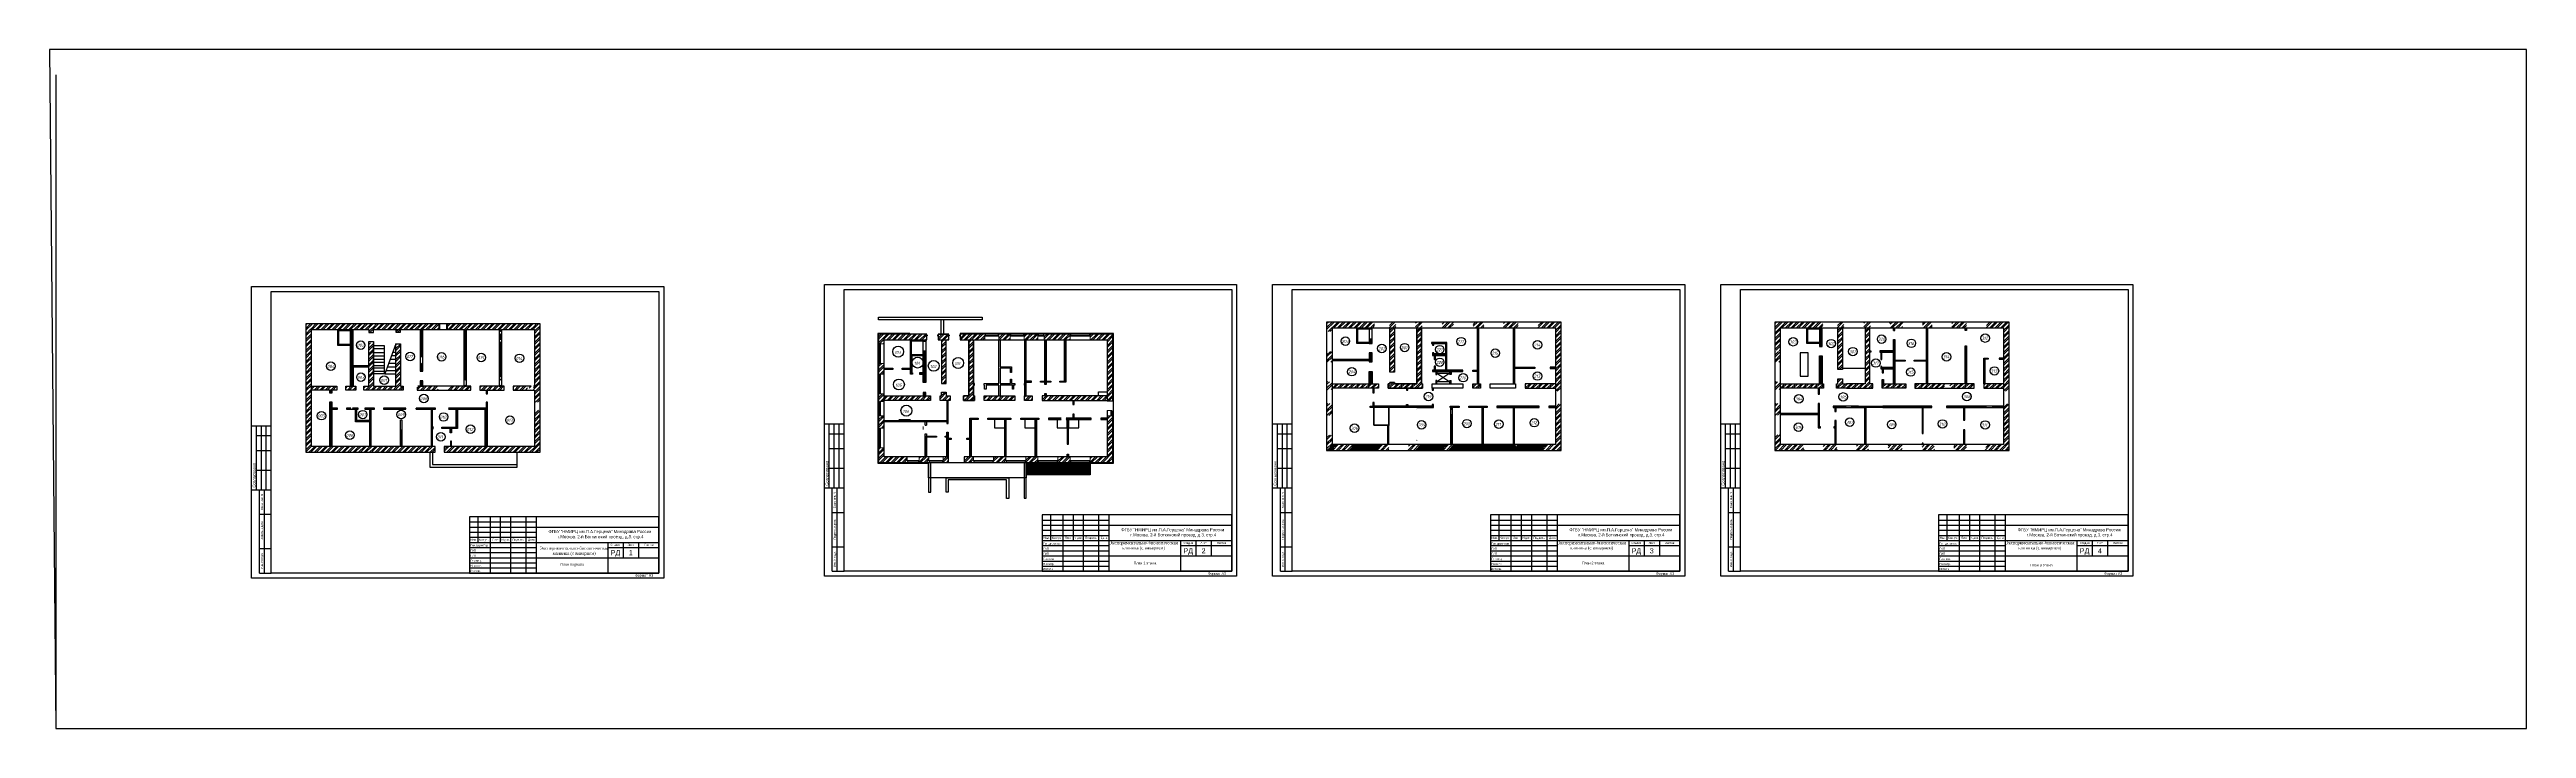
# Model space of a CAD drawing. Header units: millimetres. Extents: x -285783 to 224003, y -270247 to -22062.
# Drawn here: x -285783 to -43836, y -270247 to -203948 of the extents above; entities that cross this region are included whole.
import ezdxf
from ezdxf.enums import TextEntityAlignment as Align

# ---------------------------------------------------------------- set-up
doc = ezdxf.new("R2010")
doc.units = ezdxf.units.MM
for name, color, linetype, lineweight in [('12 текст рамки', 7, 'Continuous', 30), ('13 рамка', 7, 'Continuous', 30), ('крыльцо', 7, 'Continuous', 25), ('стены нар', 7, 'Continuous', 30), ('штриховки', 86, 'Continuous', 20)]:
    doc.layers.add(name, color=color, linetype=linetype, lineweight=lineweight)
for name, color, linetype in [('SANTEH', 30, 'Continuous'), ('ОК и Д', 5, 'Continuous'), ('перегородки', 7, 'Continuous')]:
    doc.layers.add(name, color=color, linetype=linetype)
doc.styles.add('ВЫС21', font='arial.ttf', dxfattribs={"height": 21})
doc.styles.add('РАМКА', font='arial.ttf')
doc.styles.add('стиль1', font='')
doc.styles.add('ТЕКСТ', font='arial.ttf', dxfattribs={"oblique": 10, "height": 150})
doc.styles.get('стиль1').set_extended_font_data('GOST Common', italic=True)

# ---------------------------------------------------------------- blocks, each defined once
blk = doc.blocks.new('*U150')
at = {"layer": 'стены нар'}
blk.add_lwpolyline([(0, 0), (0, -1200)], dxfattribs=at)

msp = doc.modelspace()

# ---------------------------------------------------------------- hatches: boundary and pattern name
at = {"layer": 'штриховки', "true_color": 0xc7c8ca}
h = msp.add_hatch(color=9, dxfattribs=at)
h.dxf.hatch_style = 1
h.paths.add_polyline_path([(-246512, -242189), (-246632, -242189), (-246632, -242709), (-246512, -242709)])
at = {"layer": 'штриховки', "true_color": 0x636466}
h = msp.add_hatch(dxfattribs=at)
h.set_pattern_fill('ANSI31', color=251)
h.paths.add_polyline_path([(-155763, -242529), (-158277, -242529), (-158837, -243089), (-156323, -243089)])
h.paths.add_polyline_path([(-160073, -242529), (-160432, -242529), (-160992, -243089), (-160633, -243089)])
h.paths.add_polyline_path([(-155583, -242529), (-155763, -242529), (-156323, -243089), (-156143, -243089)])
h.paths.add_polyline_path([(-142491, -242529), (-142283, -242855), (-142710, -242529), (-142937, -242529), (-143684, -242847), (-143155, -242529), (-148578, -242529), (-149138, -243089), (-140158, -243089), (-139598, -242529)])
h.paths.add_polyline_path([(-149297, -242529), (-151811, -242529), (-152371, -243089), (-149857, -243089)])

# ---------------------------------------------------------------- linework, layer by layer
at = {"layer": '12 текст рамки', "color": 7, "lineweight": 15}
for p, q in [((-202819, -240077), (-201671, -240077)), ((-200440, -240762), (-200440, -241068)), ((-147938, -242847), (-146731, -242847)), ((-144891, -242847), (-143684, -242847)), ((-140466, -242855), (-142283, -242855))]:
    msp.add_line(p, q, dxfattribs=at)
at = {"layer": '13 рамка'}
for p, q in [((-266046, -240696), (-264129, -240696)), ((-265567, -246928), (-265567, -240696)), ((-265567, -241654), (-264129, -241654)), ((-265088, -246928), (-265088, -240696)), ((-264608, -246928), (-264608, -240696)), ((-210097, -240515), (-208179, -240515)), ((-209617, -246747), (-209617, -240515)), ((-209617, -241474), (-208179, -241474)), ((-209138, -246747), (-209138, -240515)), ((-208659, -246747), (-208659, -240515)), ((-166320, -240515), (-164402, -240515)), ((-165841, -246747), (-165841, -240515)), ((-165841, -241474), (-164402, -241474)), ((-165361, -246747), (-165361, -240515)), ((-164882, -246747), (-164882, -240515)), ((-122543, -240515), (-120625, -240515)), ((-122064, -246747), (-122064, -240515)), ((-122064, -241474), (-120625, -241474)), ((-121584, -246747), (-121584, -240515)), ((-121105, -246747), (-121105, -240515)), ((-265567, -243093), (-264129, -243093)), ((-209617, -242912), (-208179, -242912)), ((-165841, -242912), (-164402, -242912)), ((-122064, -242912), (-120625, -242912)), ((-265567, -245010), (-264129, -245010)), ((-210097, -246747), (-208179, -246747)), ((-209617, -244829), (-208179, -244829)), ((-209330, -254896), (-209330, -246747)), ((-208850, -254896), (-208850, -246747)), ((-166320, -246747), (-164402, -246747)), ((-165841, -244829), (-164402, -244829)), ((-165553, -254896), (-165553, -246747)), ((-165073, -254896), (-165073, -246747)), ((-122543, -246747), (-120625, -246747)), ((-122064, -244829), (-120625, -244829)), ((-121776, -254896), (-121776, -246747)), ((-121297, -254896), (-121297, -246747)), ((-266046, -246928), (-264129, -246928)), ((-265279, -255077), (-265279, -246928)), ((-264800, -255077), (-264800, -246928)), ((-209330, -249144), (-208179, -249144)), ((-165553, -249144), (-164402, -249144)), ((-121776, -249144), (-120625, -249144)), ((-265279, -249325), (-264129, -249325)), ((-244757, -249577), (-244757, -255077)), ((-226257, -249577), (-244757, -249577)), ((-244757, -250077), (-238257, -250077)), ((-244757, -250577), (-226257, -250577)), ((-244757, -251077), (-238257, -251077)), ((-244757, -251577), (-238257, -251577)), ((-243957, -249577), (-243957, -252077)), ((-242757, -249577), (-242757, -255077)), ((-241757, -249577), (-241757, -252077)), ((-240757, -249577), (-240757, -255077)), ((-239257, -249577), (-239257, -255077)), ((-238257, -249577), (-238257, -255077)), ((-226257, -255077), (-226257, -249577)), ((-188808, -249396), (-188808, -254896)), ((-170308, -249396), (-188808, -249396)), ((-188808, -249896), (-182308, -249896)), ((-188808, -250396), (-170308, -250396)), ((-188808, -250896), (-182308, -250896)), ((-188808, -251396), (-182308, -251396)), ((-188008, -249396), (-188008, -251896)), ((-186808, -249396), (-186808, -254896)), ((-185808, -249396), (-185808, -251896)), ((-184808, -249396), (-184808, -254896)), ((-183308, -249396), (-183308, -254896)), ((-182308, -249396), (-182308, -254896)), ((-170308, -254896), (-170308, -249396)), ((-145031, -249396), (-145031, -254896)), ((-126531, -249396), (-145031, -249396)), ((-145031, -249896), (-138531, -249896)), ((-145031, -250396), (-126531, -250396)), ((-145031, -250896), (-138531, -250896)), ((-145031, -251396), (-138531, -251396)), ((-144231, -249396), (-144231, -251896)), ((-143031, -249396), (-143031, -254896)), ((-142031, -249396), (-142031, -251896)), ((-141031, -249396), (-141031, -254896)), ((-139531, -249396), (-139531, -254896)), ((-138531, -249396), (-138531, -254896)), ((-126531, -254896), (-126531, -249396)), ((-101254, -249396), (-101254, -254896)), ((-82754, -249396), (-101254, -249396)), ((-101254, -249896), (-94754, -249896)), ((-101254, -250396), (-82754, -250396)), ((-101254, -250896), (-94754, -250896)), ((-101254, -251396), (-94754, -251396)), ((-100454, -249396), (-100454, -251896)), ((-99254, -249396), (-99254, -254896)), ((-98254, -249396), (-98254, -251896)), ((-97254, -249396), (-97254, -254896)), ((-95754, -249396), (-95754, -254896)), ((-94754, -249396), (-94754, -254896)), ((-82754, -254896), (-82754, -249396)), ((-265279, -252680), (-264129, -252680)), ((-244757, -252077), (-226257, -252077)), ((-244757, -252577), (-238257, -252577)), ((-244757, -253077), (-238257, -253077)), ((-244757, -253077), (-238257, -253077)), ((-244757, -253577), (-226257, -253577)), ((-231257, -252077), (-231257, -255077)), ((-231257, -252577), (-226257, -252577)), ((-229757, -252077), (-229757, -253577)), ((-228257, -252077), (-228257, -253577)), ((-209330, -252499), (-208179, -252499)), ((-188808, -251896), (-170308, -251896)), ((-188808, -252396), (-182308, -252396)), ((-188808, -252896), (-182308, -252896)), ((-188808, -252896), (-182308, -252896)), ((-188808, -253396), (-170308, -253396)), ((-188808, -253896), (-182308, -253896)), ((-188808, -253896), (-182308, -253896)), ((-175308, -251896), (-175308, -254896)), ((-175308, -252396), (-170308, -252396)), ((-173808, -251896), (-173808, -253396)), ((-172308, -251896), (-172308, -253396)), ((-165553, -252499), (-164402, -252499)), ((-145031, -251896), (-126531, -251896)), ((-145031, -252396), (-138531, -252396)), ((-145031, -252896), (-138531, -252896)), ((-145031, -252896), (-138531, -252896)), ((-145031, -253396), (-126531, -253396)), ((-145031, -253896), (-138531, -253896)), ((-145031, -253896), (-138531, -253896)), ((-131531, -251896), (-131531, -254896)), ((-131531, -252396), (-126531, -252396)), ((-130031, -251896), (-130031, -253396)), ((-128531, -251896), (-128531, -253396)), ((-121776, -252499), (-120625, -252499)), ((-101254, -251896), (-82754, -251896)), ((-101254, -252396), (-94754, -252396)), ((-101254, -252896), (-94754, -252896)), ((-101254, -252896), (-94754, -252896)), ((-101254, -253396), (-82754, -253396)), ((-101254, -253896), (-94754, -253896)), ((-101254, -253896), (-94754, -253896)), ((-87754, -251896), (-87754, -254896)), ((-87754, -252396), (-82754, -252396)), ((-86254, -251896), (-86254, -253396)), ((-84754, -251896), (-84754, -253396)), ((-265279, -255077), (-264129, -255077)), ((-244757, -254077), (-238257, -254077)), ((-244757, -254077), (-238257, -254077)), ((-244757, -254577), (-238257, -254577)), ((-244757, -254577), (-238257, -254577)), ((-244757, -255077), (-226257, -255077)), ((-244757, -255077), (-226257, -255077)), ((-244757, -255077), (-226257, -255077)), ((-209330, -254896), (-208179, -254896)), ((-188808, -254396), (-182308, -254396)), ((-188808, -254396), (-182308, -254396)), ((-188808, -254896), (-170308, -254896)), ((-188808, -254896), (-170308, -254896)), ((-188808, -254896), (-170308, -254896)), ((-165553, -254896), (-164402, -254896)), ((-145031, -254396), (-138531, -254396)), ((-145031, -254396), (-138531, -254396)), ((-145031, -254896), (-126531, -254896)), ((-145031, -254896), (-126531, -254896)), ((-145031, -254896), (-126531, -254896)), ((-121776, -254896), (-120625, -254896)), ((-101254, -254396), (-94754, -254396)), ((-101254, -254396), (-94754, -254396)), ((-101254, -254896), (-82754, -254896)), ((-101254, -254896), (-82754, -254896)), ((-101254, -254896), (-82754, -254896))]:
    msp.add_line(p, q, dxfattribs=at)
for points in [[(-266046, -227081), (-225778, -227081), (-225778, -255557), (-266046, -255557)], [(-210097, -226900), (-169828, -226900), (-169828, -255376), (-210097, -255376)], [(-208179, -227380), (-170308, -227380), (-170308, -254896), (-208179, -254896)], [(-166320, -226900), (-126051, -226900), (-126051, -255376), (-166320, -255376)], [(-164402, -227380), (-126531, -227380), (-126531, -254896), (-164402, -254896)], [(-122543, -226900), (-82275, -226900), (-82275, -255376), (-122543, -255376)], [(-120625, -227380), (-82754, -227380), (-82754, -254896), (-120625, -254896)], [(-264129, -227560), (-226257, -227560), (-226257, -255077), (-264129, -255077)]]:
    msp.add_lwpolyline(points, close=True, dxfattribs=at)
at = {"layer": 'SANTEH'}
for p, q in [((-204206, -232297), (-203906, -232297)), ((-203906, -232297), (-203606, -232297)), ((-203606, -232297), (-203306, -232297)), ((-203306, -232297), (-203006, -232297)), ((-203006, -232297), (-202706, -232297)), ((-202706, -232297), (-202406, -232297)), ((-202406, -232297), (-202106, -232297)), ((-202106, -232297), (-201806, -232297))]:
    msp.add_line(p, q, dxfattribs=at)
msp.add_lwpolyline([(-105506, -235391), (-105506, -234456)], dxfattribs=at)
at = {"layer": 'крыльцо', "color": 1}
for p, q in [((-43836, -203948), (-285783, -203948)), ((-285783, -203948), (-285162, -270247)), ((-43836, -270247), (-43836, -203948)), ((-285162, -206426), (-285162, -270247)), ((-285162, -270247), (-43836, -270247))]:
    msp.add_line(p, q, dxfattribs=at)
at = {"layer": 'крыльцо', "color": 7}
for p, q in [((-254141, -235614), (-254141, -232839)), ((-254141, -232839), (-253081, -232839)), ((-253081, -233168), (-254141, -233168)), ((-254141, -233168), (-254141, -233529)), ((-254141, -233529), (-253081, -233529)), ((-253081, -233879), (-254141, -233879)), ((-254141, -233879), (-254141, -234189)), ((-254141, -234189), (-253081, -234189)), ((-253081, -234505), (-254141, -234505)), ((-254141, -234505), (-254141, -234815)), ((-253081, -232839), (-253081, -235614)), ((-253081, -233529), (-253081, -233879)), ((-253081, -234189), (-253081, -234505)), ((-251941, -232679), (-253034, -235614)), ((-251941, -234594), (-252654, -234594)), ((-251941, -234231), (-252519, -234231)), ((-251941, -233872), (-252385, -233872)), ((-251941, -233530), (-252258, -233530)), ((-251941, -233153), (-252118, -233153)), ((-251941, -233530), (-251941, -233153)), ((-251941, -233872), (-251941, -233530)), ((-251941, -234231), (-251941, -233872)), ((-251941, -234594), (-251941, -234231)), ((-251941, -234950), (-251941, -234594)), ((-254141, -234815), (-253081, -234815)), ((-253081, -235070), (-254141, -235070)), ((-254141, -235141), (-254141, -235353)), ((-254141, -235353), (-253081, -235353)), ((-253034, -235614), (-254141, -235614)), ((-253081, -234815), (-253081, -235141)), ((-252920, -235309), (-253034, -235614)), ((-253034, -235614), (-251941, -235614)), ((-251941, -235309), (-252920, -235309)), ((-251941, -234950), (-252786, -234950)), ((-251941, -235309), (-251941, -234950)), ((-251941, -235614), (-251941, -235309)), ((-250971, -239079), (-250971, -238959)), ((-249965, -239079), (-249965, -238959)), ((-154961, -238899), (-156421, -238899))]:
    msp.add_line(p, q, dxfattribs=at)
at = {"layer": 'крыльцо', "color": 7, "lineweight": 50}
for p, q in [((-156421, -238899), (-156421, -240616)), ((-154976, -240654), (-154961, -238899)), ((-156421, -240616), (-154976, -240616))]:
    msp.add_line(p, q, dxfattribs=at)
at = {"layer": 'крыльцо', "lineweight": 30}
for p, q in [((-190392, -245467), (-190392, -244267)), ((-184147, -244267), (-184147, -245467)), ((-184147, -245467), (-190392, -245467))]:
    msp.add_line(p, q, dxfattribs=at)
at = {"layer": 'крыльцо', "color": 7}
for centre, radius in [((-159206, -232434), 417), ((-147894, -232473), 417), ((-115473, -232481), 417), ((-111743, -232665), 417), ((-106822, -232222), 417), ((-103922, -232636), 417), ((-96715, -232123), 417), ((-258301, -234870), 417), ((-255387, -232808), 417), ((-250558, -233920), 417), ((-247480, -233963), 417), ((-243608, -234024), 417), ((-239877, -234099), 417), ((-202888, -233450), 532), ((-200985, -234516), 532), ((-199413, -234839), 532), ((-197029, -234557), 532), ((-155634, -233151), 417), ((-153413, -233058), 417), ((-149989, -233252), 417), ((-149989, -234487), 417), ((-144560, -233593), 417), ((-140438, -232789), 417), ((-109635, -233446), 417), ((-107381, -234562), 417), ((-100477, -233949), 417), ((-255362, -235948), 417), ((-253099, -236239), 417), ((-202812, -236658), 532), ((-158568, -235409), 417), ((-147701, -235994), 417), ((-140440, -235832), 417), ((-103982, -235443), 417), ((-95808, -235337), 417), ((-259223, -239705), 417), ((-255192, -239600), 417), ((-251441, -239591), 417), ((-249228, -238032), 417), ((-247290, -239830), 417), ((-202087, -239212), 532), ((-151090, -237836), 417), ((-114913, -238062), 417), ((-110585, -237872), 417), ((-98500, -237835), 417), ((-256458, -241614), 417), ((-247554, -241767), 417), ((-244666, -241029), 417), ((-240805, -240143), 417), ((-158310, -240919), 417), ((-151756, -240601), 417), ((-147331, -240479), 417), ((-144222, -240539), 417), ((-140748, -240388), 417), ((-114957, -240828), 417), ((-109941, -240345), 417), ((-105842, -240572), 417), ((-100874, -240511), 417), ((-96718, -240610), 417)]:
    msp.add_circle(centre, radius, dxfattribs=at)
at = {"layer": 'ОК и Д'}
for p, q in [((-200092, -231837), (-200042, -231837)), ((-200042, -231897), (-200092, -231897)), ((-200042, -231837), (-200042, -231897)), ((-198992, -231837), (-199042, -231837)), ((-199042, -231837), (-199042, -231897)), ((-199042, -231897), (-198992, -231897)), ((-197942, -231837), (-197892, -231837)), ((-197892, -231897), (-197942, -231897)), ((-197892, -231837), (-197892, -231897)), ((-196842, -231837), (-196892, -231837)), ((-196892, -231837), (-196892, -231897)), ((-196892, -231897), (-196842, -231897))]:
    msp.add_line(p, q, dxfattribs=at)
at = {"layer": 'ОК и Д', "lineweight": 15}
for p, q in [((-194417, -231857), (-194317, -231857)), ((-194417, -231927), (-194417, -231857)), ((-194352, -231857), (-194417, -231857)), ((-194417, -231857), (-194417, -232297)), ((-194317, -231927), (-194417, -231927)), ((-194352, -231737), (-194352, -231857)), ((-194317, -231857), (-193147, -231857)), ((-194317, -231857), (-194317, -231927)), ((-194317, -231892), (-193147, -231892)), ((-194317, -231927), (-193147, -231927)), ((-193147, -231857), (-193047, -231857)), ((-193147, -231927), (-193147, -231857)), ((-193047, -231927), (-193147, -231927)), ((-193112, -231737), (-193112, -231857)), ((-193112, -231857), (-193047, -231857)), ((-193047, -231857), (-193047, -231927)), ((-193047, -231857), (-193047, -232297)), ((-191957, -231857), (-191857, -231857)), ((-191957, -231927), (-191957, -231857)), ((-191892, -231857), (-191957, -231857)), ((-191957, -231857), (-191957, -232297)), ((-191857, -231927), (-191957, -231927)), ((-191892, -231737), (-191892, -231857)), ((-191857, -231857), (-190687, -231857)), ((-191857, -231857), (-191857, -231927)), ((-191857, -231892), (-190687, -231892)), ((-191857, -231927), (-190687, -231927)), ((-190687, -231857), (-190587, -231857)), ((-190687, -231927), (-190687, -231857)), ((-190587, -231927), (-190687, -231927)), ((-190652, -231737), (-190652, -231857)), ((-190652, -231857), (-190587, -231857)), ((-190587, -231857), (-190587, -231927)), ((-190587, -231857), (-190587, -232297)), ((-189247, -231857), (-189147, -231857)), ((-189247, -231927), (-189247, -231857)), ((-189182, -231857), (-189247, -231857)), ((-189247, -231857), (-189247, -232297)), ((-189147, -231927), (-189247, -231927)), ((-189182, -231737), (-189182, -231857)), ((-189147, -231857), (-188717, -231857)), ((-189147, -231857), (-189147, -231927)), ((-189147, -231892), (-188717, -231892)), ((-189147, -231927), (-188717, -231927)), ((-188717, -231857), (-188617, -231857)), ((-188717, -231927), (-188717, -231857)), ((-188617, -231927), (-188717, -231927)), ((-188682, -231737), (-188682, -231857)), ((-188682, -231857), (-188617, -231857)), ((-188617, -231857), (-188617, -231927)), ((-188617, -231857), (-188617, -232297)), ((-186097, -231857), (-185997, -231857)), ((-186097, -231927), (-186097, -231857)), ((-186032, -231857), (-186097, -231857)), ((-186097, -231857), (-186097, -232297)), ((-185997, -231927), (-186097, -231927)), ((-186032, -231737), (-186032, -231857)), ((-185997, -231857), (-184237, -231857)), ((-185997, -231857), (-185997, -231927)), ((-185997, -231892), (-184237, -231892)), ((-185997, -231927), (-184237, -231927)), ((-184237, -231857), (-184137, -231857)), ((-184237, -231927), (-184237, -231857)), ((-184137, -231927), (-184237, -231927)), ((-184202, -231737), (-184202, -231857)), ((-184202, -231857), (-184137, -231857)), ((-184137, -231857), (-184137, -231927)), ((-184137, -231857), (-184137, -232297)), ((-204812, -232737), (-204692, -232737)), ((-204812, -234537), (-204692, -234537)), ((-204692, -232772), (-204692, -232672)), ((-204692, -232672), (-204622, -232672)), ((-204692, -232737), (-204692, -232672)), ((-204692, -232672), (-204252, -232672)), ((-204692, -234502), (-204692, -232772)), ((-204622, -232772), (-204692, -232772)), ((-204692, -234602), (-204692, -234502)), ((-204692, -234502), (-204622, -234502)), ((-204692, -234537), (-204692, -234602)), ((-204622, -234602), (-204692, -234602)), ((-204692, -234602), (-204252, -234602)), ((-204657, -234502), (-204657, -232772)), ((-204622, -232672), (-204622, -232772)), ((-204622, -234502), (-204622, -232772)), ((-204622, -234502), (-204622, -234602)), ((-204812, -235707), (-204692, -235707)), ((-204692, -235742), (-204692, -235642)), ((-204692, -235642), (-204622, -235642)), ((-204692, -235707), (-204692, -235642)), ((-204692, -235642), (-204252, -235642)), ((-204692, -237472), (-204692, -235742)), ((-204622, -235742), (-204692, -235742)), ((-204657, -237472), (-204657, -235742)), ((-204622, -235642), (-204622, -235742)), ((-204622, -237472), (-204622, -235742)), ((-204812, -237507), (-204692, -237507)), ((-204812, -238377), (-204692, -238377)), ((-204692, -237572), (-204692, -237472)), ((-204692, -237472), (-204622, -237472)), ((-204692, -237507), (-204692, -237572)), ((-204622, -237572), (-204692, -237572)), ((-204692, -237572), (-204252, -237572)), ((-204692, -238412), (-204692, -238312)), ((-204692, -238312), (-204622, -238312)), ((-204692, -238377), (-204692, -238312)), ((-204692, -238312), (-204252, -238312)), ((-204692, -239602), (-204692, -238412)), ((-204622, -238412), (-204692, -238412)), ((-204657, -239602), (-204657, -238412)), ((-204622, -237472), (-204622, -237572)), ((-204622, -238312), (-204622, -238412)), ((-204622, -239602), (-204622, -238412)), ((-182032, -239212), (-182472, -239212)), ((-182102, -239312), (-182102, -239212)), ((-182102, -239212), (-182032, -239212)), ((-182102, -239312), (-182102, -239632)), ((-182032, -239312), (-182102, -239312)), ((-182067, -239312), (-182067, -239632)), ((-182032, -239212), (-182032, -239312)), ((-182032, -239277), (-182032, -239212)), ((-181912, -239277), (-182032, -239277)), ((-182032, -239312), (-182032, -239632)), ((-204812, -239637), (-204692, -239637)), ((-204812, -240977), (-204692, -240977)), ((-204692, -239702), (-204692, -239602)), ((-204692, -239602), (-204622, -239602)), ((-204692, -239637), (-204692, -239702)), ((-204622, -239702), (-204692, -239702)), ((-204692, -239702), (-204252, -239702)), ((-204692, -241012), (-204692, -240912)), ((-204692, -240912), (-204622, -240912)), ((-204692, -240977), (-204692, -240912)), ((-204692, -240912), (-204252, -240912)), ((-204692, -242742), (-204692, -241012)), ((-204622, -241012), (-204692, -241012)), ((-204657, -242742), (-204657, -241012)), ((-204622, -239602), (-204622, -239702)), ((-204622, -240912), (-204622, -241012)), ((-204622, -242742), (-204622, -241012)), ((-182032, -239732), (-182472, -239732)), ((-182102, -239732), (-182102, -239632)), ((-182102, -239632), (-182032, -239632)), ((-182032, -239732), (-182102, -239732)), ((-182032, -239632), (-182032, -239732)), ((-181912, -239667), (-182032, -239667)), ((-182032, -239667), (-182032, -239732)), ((-204812, -242777), (-204692, -242777)), ((-204692, -242842), (-204692, -242742)), ((-204692, -242742), (-204622, -242742)), ((-204692, -242777), (-204692, -242842)), ((-204622, -242842), (-204692, -242842)), ((-204692, -242842), (-204252, -242842)), ((-204622, -242742), (-204622, -242842)), ((-202007, -244147), (-202007, -243707)), ((-202007, -244147), (-202007, -244077)), ((-202007, -244077), (-201907, -244077)), ((-201907, -244147), (-202007, -244147)), ((-201942, -244147), (-202007, -244147)), ((-201942, -244267), (-201942, -244147)), ((-201907, -244077), (-201907, -244147)), ((-200927, -244077), (-201907, -244077)), ((-200927, -244112), (-201907, -244112)), ((-200927, -244147), (-201907, -244147)), ((-200927, -244147), (-200927, -244077)), ((-200927, -244077), (-200827, -244077)), ((-200827, -244147), (-200927, -244147)), ((-200892, -244267), (-200892, -244147)), ((-200892, -244147), (-200827, -244147)), ((-200827, -244147), (-200827, -243707)), ((-200827, -244077), (-200827, -244147)), ((-199877, -244147), (-199877, -243707)), ((-199877, -244147), (-199877, -244077)), ((-199877, -244077), (-199777, -244077)), ((-199777, -244147), (-199877, -244147)), ((-199812, -244147), (-199877, -244147)), ((-199812, -244267), (-199812, -244147)), ((-199777, -244077), (-199777, -244147)), ((-198607, -244077), (-199777, -244077)), ((-198607, -244112), (-199777, -244112)), ((-198607, -244147), (-199777, -244147)), ((-198607, -244147), (-198607, -244077)), ((-198607, -244077), (-198507, -244077)), ((-198507, -244147), (-198607, -244147)), ((-198572, -244267), (-198572, -244147)), ((-198572, -244147), (-198507, -244147)), ((-198507, -244147), (-198507, -243707)), ((-198507, -244077), (-198507, -244147)), ((-195522, -244147), (-195522, -243707)), ((-195522, -244147), (-195522, -244077)), ((-195522, -244077), (-195422, -244077)), ((-195422, -244147), (-195522, -244147)), ((-195457, -244147), (-195522, -244147)), ((-195457, -244267), (-195457, -244147)), ((-195422, -244077), (-195422, -244147)), ((-193662, -244077), (-195422, -244077)), ((-193662, -244112), (-195422, -244112)), ((-193662, -244147), (-195422, -244147)), ((-193662, -244147), (-193662, -244077)), ((-193662, -244077), (-193562, -244077)), ((-193562, -244147), (-193662, -244147)), ((-193627, -244267), (-193627, -244147)), ((-193627, -244147), (-193562, -244147)), ((-193562, -244147), (-193562, -243707)), ((-193562, -244077), (-193562, -244147)), ((-192362, -244147), (-192362, -243707)), ((-192362, -244147), (-192362, -244077)), ((-192362, -244077), (-192262, -244077)), ((-192262, -244147), (-192362, -244147)), ((-192297, -244147), (-192362, -244147)), ((-192297, -244267), (-192297, -244147)), ((-192262, -244077), (-192262, -244147)), ((-190502, -244077), (-192262, -244077)), ((-190502, -244112), (-192262, -244112)), ((-190502, -244147), (-192262, -244147)), ((-190502, -244147), (-190502, -244077)), ((-190502, -244077), (-190402, -244077)), ((-190402, -244147), (-190502, -244147)), ((-190467, -244267), (-190467, -244147)), ((-190467, -244147), (-190402, -244147)), ((-190402, -244147), (-190402, -243707)), ((-190402, -244077), (-190402, -244147)), ((-189257, -244147), (-189257, -243707)), ((-189257, -244147), (-189257, -244077)), ((-189257, -244077), (-189157, -244077)), ((-189157, -244147), (-189257, -244147)), ((-189192, -244147), (-189257, -244147)), ((-189192, -244267), (-189192, -244147)), ((-189157, -244077), (-189157, -244147)), ((-187397, -244077), (-189157, -244077)), ((-187397, -244112), (-189157, -244112)), ((-187397, -244147), (-189157, -244147)), ((-187397, -244147), (-187397, -244077)), ((-187397, -244077), (-187297, -244077)), ((-187297, -244147), (-187397, -244147)), ((-187362, -244267), (-187362, -244147)), ((-187362, -244147), (-187297, -244147)), ((-187297, -244147), (-187297, -243707)), ((-187297, -244077), (-187297, -244147)), ((-186077, -244147), (-186077, -243707)), ((-186077, -244147), (-186077, -244077)), ((-186077, -244077), (-185977, -244077)), ((-185977, -244147), (-186077, -244147)), ((-186012, -244147), (-186077, -244147)), ((-186012, -244267), (-186012, -244147)), ((-185977, -244077), (-185977, -244147)), ((-184247, -244077), (-185977, -244077)), ((-184247, -244112), (-185977, -244112)), ((-184247, -244147), (-185977, -244147)), ((-184247, -244147), (-184247, -244077)), ((-184247, -244077), (-184147, -244077)), ((-184147, -244147), (-184247, -244147)), ((-184212, -244267), (-184212, -244147)), ((-184212, -244147), (-184147, -244147)), ((-184147, -244147), (-184147, -243707)), ((-184147, -244077), (-184147, -244147))]:
    msp.add_line(p, q, dxfattribs=at)
at = {"layer": 'ОК и Д', "color": 7, "lineweight": 15, "transparency": 33554687}
for p, q in [((-112889, -240059), (-113009, -240059)), ((-112889, -240589), (-113009, -240589))]:
    msp.add_line(p, q, dxfattribs=at)
at = {"layer": 'ОК и Д', "color": 7, "lineweight": 15}
for p, q in [((-112991, -240159), (-112991, -240059)), ((-112991, -240059), (-112921, -240059)), ((-112991, -240159), (-112991, -240489)), ((-112921, -240159), (-112991, -240159)), ((-112991, -240589), (-112991, -240489)), ((-112991, -240489), (-112921, -240489)), ((-112921, -240589), (-112991, -240589)), ((-112956, -240159), (-112956, -240489)), ((-112921, -240059), (-112921, -240159)), ((-112921, -240159), (-112921, -240489)), ((-112921, -240489), (-112921, -240589))]:
    msp.add_line(p, q, dxfattribs=at)
at = {"layer": 'перегородки', "lineweight": 30}
for p, q in [((-260201, -231299), (-254591, -231299)), ((-257621, -232849), (-257621, -231299)), ((-257621, -231299), (-256391, -231299)), ((-257521, -232749), (-257521, -231399)), ((-257521, -231399), (-256391, -231399)), ((-256391, -236829), (-256391, -231299)), ((-256121, -234849), (-256121, -231299)), ((-204812, -230337), (-204812, -230087)), ((-204812, -230087), (-194682, -230087)), ((-198562, -230337), (-204812, -230337)), ((-200092, -231737), (-204812, -231737)), ((-204812, -231737), (-204812, -244267)), ((-200092, -232297), (-200092, -231737)), ((-198992, -231737), (-198992, -232297)), ((-197942, -231737), (-198992, -231737)), ((-198992, -231737), (-197942, -231737)), ((-198692, -231737), (-198692, -230337)), ((-196242, -230337), (-198562, -230337)), ((-198442, -231737), (-198442, -230337)), ((-197942, -232297), (-197942, -231737)), ((-181912, -231737), (-196842, -231737)), ((-196842, -231737), (-196842, -232297)), ((-194682, -230337), (-196242, -230337)), ((-194682, -230087), (-194682, -230337)), ((-181912, -238262), (-181912, -231737)), ((-154786, -230559), (-161036, -230559)), ((-156186, -230559), (-161036, -230559)), ((-161036, -230559), (-161036, -243089)), ((-160476, -242529), (-160476, -231119)), ((-160476, -231119), (-156186, -231119)), ((-158096, -232669), (-158096, -231119)), ((-157996, -232569), (-157996, -231219)), ((-157996, -231219), (-156866, -231219)), ((-156866, -231119), (-156866, -232669)), ((-156596, -231269), (-156866, -231269)), ((-156596, -232239), (-156866, -232239)), ((-156596, -232669), (-156596, -231119)), ((-138136, -230559), (-156186, -230559)), ((-156186, -231119), (-152216, -231119)), ((-154866, -235369), (-154866, -231119)), ((-152466, -230559), (-154786, -230559)), ((-154416, -231119), (-154416, -235369)), ((-150906, -230559), (-152466, -230559)), ((-152216, -231119), (-151766, -231119)), ((-151766, -231119), (-138696, -231119)), ((-146290, -235389), (-146286, -231119)), ((-146170, -235389), (-146166, -231119)), ((-142816, -231119), (-142816, -236579)), ((-142696, -231119), (-142696, -234959)), ((-138696, -231119), (-138696, -237084)), ((-138136, -237084), (-138136, -230559)), ((-111009, -230559), (-117259, -230559)), ((-112409, -230559), (-117259, -230559)), ((-117259, -230559), (-117259, -243089)), ((-116699, -242529), (-116699, -231119)), ((-116699, -231119), (-112409, -231119)), ((-114119, -232669), (-114119, -231119)), ((-114019, -232569), (-114019, -231219)), ((-114019, -231219), (-112889, -231219)), ((-112889, -231119), (-112889, -232949)), ((-112629, -231269), (-112889, -231269)), ((-112629, -232239), (-112889, -232239)), ((-112619, -232949), (-112619, -231119)), ((-94359, -230559), (-112409, -230559)), ((-112409, -231119), (-108439, -231119)), ((-111089, -235209), (-111089, -231119)), ((-108689, -230559), (-111009, -230559)), ((-110639, -231119), (-110639, -235209)), ((-107129, -230559), (-108689, -230559)), ((-108439, -231119), (-108439, -236579)), ((-108439, -231119), (-107989, -231119)), ((-107989, -236579), (-107989, -231119)), ((-107989, -231119), (-94919, -231119)), ((-105649, -231119), (-105649, -231369)), ((-105649, -231369), (-105649, -231119)), ((-105649, -231369), (-105529, -231369)), ((-105649, -234419), (-105649, -232269)), ((-105649, -232269), (-105529, -232269)), ((-105529, -231369), (-105529, -231119)), ((-105529, -232269), (-105529, -234268)), ((-102449, -234268), (-102449, -231119)), ((-102449, -231119), (-102329, -231119)), ((-102329, -231119), (-102329, -236579)), ((-98664, -231369), (-98664, -231119)), ((-98544, -231369), (-98664, -231369)), ((-98544, -231119), (-98544, -231369)), ((-94919, -231119), (-94919, -237084)), ((-94359, -237084), (-94359, -230559)), ((-256391, -232849), (-257621, -232849)), ((-256391, -232749), (-257521, -232749)), ((-204252, -243707), (-204252, -232297)), ((-204252, -232297), (-200092, -232297)), ((-201672, -233847), (-201672, -232297)), ((-201672, -232297), (-200442, -232297)), ((-201672, -235062), (-201672, -233847)), ((-200442, -233847), (-201672, -233847)), ((-201572, -233747), (-201572, -232397)), ((-201572, -232397), (-200442, -232397)), ((-200442, -233747), (-201572, -233747)), ((-201552, -233847), (-201552, -235527)), ((-200442, -236477), (-200442, -232297)), ((-200172, -232447), (-200442, -232447)), ((-200172, -233417), (-200442, -233417)), ((-200172, -232297), (-200172, -236477)), ((-198992, -232297), (-198642, -232297)), ((-198642, -232297), (-198642, -236547)), ((-198642, -232297), (-198192, -232297)), ((-198192, -236547), (-198192, -232297)), ((-198192, -232297), (-197942, -232297)), ((-196842, -232297), (-195992, -232297)), ((-195992, -232297), (-195542, -232297)), ((-195542, -232297), (-182472, -232297)), ((-193042, -234947), (-193042, -232297)), ((-192922, -232297), (-192922, -234947)), ((-190502, -236567), (-190502, -232297)), ((-190382, -236316), (-190382, -232297)), ((-188567, -236316), (-188567, -232297)), ((-188447, -232297), (-188447, -236316)), ((-186627, -236316), (-186627, -232297)), ((-186507, -232297), (-186507, -236436)), ((-182472, -232297), (-182472, -238262)), ((-156866, -234209), (-160476, -234209)), ((-160476, -234329), (-156866, -234329)), ((-156866, -232669), (-158096, -232669)), ((-156866, -232569), (-157996, -232569)), ((-156866, -232669), (-156596, -232669)), ((-156596, -233569), (-156866, -233569)), ((-156866, -233569), (-156866, -234209)), ((-156866, -234329), (-156866, -234429)), ((-156866, -234429), (-156596, -234429)), ((-156596, -234429), (-156596, -233569)), ((-150686, -232550), (-150786, -232550)), ((-150786, -232550), (-150786, -232670)), ((-150786, -232670), (-150686, -232670)), ((-149426, -232550), (-150686, -232550)), ((-150686, -232670), (-150686, -232810)), ((-150686, -232810), (-150566, -232810)), ((-150566, -233570), (-150686, -233570)), ((-150686, -233570), (-150686, -233670)), ((-150686, -233670), (-150686, -233670)), ((-150686, -233670), (-150686, -233810)), ((-150686, -233810), (-150546, -233810)), ((-150566, -232810), (-150566, -232670)), ((-150566, -232670), (-149426, -232670)), ((-150566, -233670), (-150566, -233570)), ((-149426, -233670), (-150566, -233670)), ((-150546, -233810), (-150546, -234210)), ((-150546, -234210), (-150406, -234210)), ((-150406, -234210), (-150406, -233810)), ((-150406, -233810), (-149426, -233810)), ((-149306, -232550), (-149426, -232550)), ((-149426, -232550), (-149426, -232550)), ((-149426, -232670), (-149426, -233670)), ((-149426, -233811), (-149426, -235260)), ((-149306, -235260), (-149306, -232550)), ((-113989, -233579), (-114789, -233579)), ((-114789, -233579), (-114789, -234529)), ((-114789, -234529), (-114789, -235829)), ((-112889, -232669), (-114119, -232669)), ((-112889, -232569), (-114019, -232569)), ((-113989, -234529), (-113989, -233579)), ((-113989, -235829), (-113989, -234529)), ((-112889, -232949), (-112619, -232949)), ((-112889, -236579), (-112889, -233849)), ((-112889, -233849), (-112619, -233849)), ((-112619, -233849), (-112619, -236579)), ((-107989, -233369), (-107889, -233369)), ((-107889, -233489), (-107989, -233489)), ((-107889, -233369), (-107889, -233489)), ((-106909, -233369), (-106989, -233367)), ((-106989, -233367), (-106989, -233487)), ((-106989, -233487), (-106909, -233489)), ((-105649, -233369), (-106909, -233369)), ((-106909, -233489), (-106909, -234229)), ((-106909, -234229), (-106789, -234229)), ((-106789, -234229), (-106789, -233489)), ((-106789, -233489), (-105649, -233489)), ((-105649, -235529), (-105649, -234419)), ((-105529, -234268), (-105529, -234268)), ((-105529, -234268), (-105529, -234268)), ((-105529, -234268), (-104529, -234268)), ((-104529, -234388), (-105529, -234388)), ((-105529, -234388), (-105529, -235529)), ((-104529, -234268), (-104529, -234388)), ((-103629, -234388), (-103629, -234268)), ((-103629, -234268), (-102449, -234268)), ((-102449, -234388), (-103629, -234388)), ((-102449, -235389), (-102449, -234388)), ((-98664, -236579), (-98664, -232869)), ((-98664, -232869), (-98544, -232869)), ((-98544, -232869), (-98544, -234469)), ((-98544, -234469), (-98544, -234469)), ((-98544, -234469), (-98544, -234589)), ((-98544, -234589), (-98544, -234589)), ((-98544, -234589), (-98544, -236579)), ((-96848, -236579), (-96848, -234079)), ((-96848, -234079), (-96433, -234079)), ((-96433, -234199), (-96728, -234199)), ((-96728, -234199), (-96728, -236579)), ((-96433, -234079), (-96433, -234199)), ((-94919, -234079), (-95333, -234079)), ((-95333, -234079), (-95333, -234199)), ((-95333, -234199), (-94919, -234199)), ((-260201, -236829), (-257706, -236829)), ((-257706, -236829), (-257706, -237209)), ((-256846, -237209), (-256846, -236829)), ((-256846, -236829), (-255856, -236829)), ((-256121, -236829), (-256391, -236829)), ((-254591, -234849), (-256121, -234849)), ((-254591, -234969), (-256121, -234969)), ((-256121, -234969), (-256121, -236829)), ((-255856, -236829), (-255856, -237209)), ((-204252, -235062), (-203412, -235062)), ((-203412, -235182), (-204252, -235182)), ((-203412, -235062), (-203412, -235182)), ((-202512, -235182), (-202512, -235062)), ((-202512, -235062), (-201672, -235062)), ((-201672, -235182), (-202512, -235182)), ((-201672, -235647), (-201672, -235182)), ((-201492, -235647), (-201672, -235647)), ((-201552, -235527), (-201492, -235527)), ((-201492, -235527), (-201492, -235647)), ((-200442, -235527), (-200792, -235527)), ((-200792, -235527), (-200792, -235647)), ((-200792, -235647), (-200442, -235647)), ((-200172, -236477), (-200442, -236477)), ((-198642, -236547), (-198192, -236547)), ((-195442, -236567), (-195542, -236567)), ((-195542, -236707), (-195442, -236707)), ((-195442, -236707), (-195442, -236567)), ((-194492, -236707), (-194492, -236567)), ((-194492, -236567), (-193042, -236567)), ((-194442, -236707), (-194492, -236707)), ((-194442, -237107), (-194442, -236707)), ((-194302, -237107), (-194442, -237107)), ((-193042, -236707), (-194302, -236707)), ((-194302, -236707), (-194302, -237107)), ((-193042, -235067), (-193042, -234947)), ((-193042, -236567), (-193042, -235067)), ((-193042, -237757), (-193042, -236707)), ((-192922, -234947), (-191802, -234947)), ((-191922, -235067), (-192922, -235067)), ((-192922, -235067), (-192922, -236567)), ((-192922, -236567), (-191922, -236567)), ((-191727, -236707), (-192922, -236707)), ((-192922, -236707), (-192922, -237757)), ((-191922, -235492), (-191922, -235067)), ((-191802, -235492), (-191922, -235492)), ((-191922, -236567), (-191922, -236142)), ((-191922, -236142), (-191802, -236142)), ((-191802, -234947), (-191802, -235492)), ((-191802, -236142), (-191802, -236567)), ((-191802, -236567), (-191492, -236567)), ((-191727, -237107), (-191727, -236707)), ((-191607, -237107), (-191727, -237107)), ((-191492, -236707), (-191607, -236707)), ((-191607, -236707), (-191607, -237107)), ((-191492, -236567), (-191492, -236707)), ((-190542, -236707), (-190542, -236567)), ((-190542, -236567), (-190502, -236567)), ((-190502, -236707), (-190542, -236707)), ((-190502, -237757), (-190502, -236707)), ((-189851, -236316), (-190382, -236316)), ((-190382, -237757), (-190382, -236436)), ((-190382, -236436), (-189851, -236436)), ((-189851, -236436), (-189851, -236316)), ((-189001, -236436), (-189001, -236316)), ((-189001, -236316), (-188567, -236316)), ((-188567, -236436), (-189001, -236436)), ((-188567, -236671), (-188567, -236436)), ((-188447, -236671), (-188567, -236671)), ((-188447, -236316), (-187962, -236316)), ((-187962, -236436), (-188447, -236436)), ((-188447, -236436), (-188447, -236671)), ((-187962, -236316), (-187962, -236436)), ((-187112, -236436), (-187112, -236316)), ((-187112, -236316), (-186627, -236316)), ((-186507, -236436), (-187112, -236436)), ((-160476, -236579), (-155966, -236579)), ((-155966, -237029), (-160476, -237029)), ((-156866, -236579), (-156866, -235379)), ((-156866, -235379), (-156596, -235379)), ((-156596, -235379), (-156596, -236579)), ((-156516, -237029), (-156516, -237479)), ((-156396, -237479), (-156396, -237029)), ((-155966, -236579), (-155966, -237029)), ((-154866, -235449), (-154866, -235369)), ((-154416, -235449), (-154866, -235449)), ((-154416, -235369), (-154416, -235449)), ((-153218, -237029), (-153218, -237204)), ((-153098, -237204), (-153098, -237029)), ((-150716, -237029), (-150716, -236579)), ((-150716, -236579), (-147716, -236579)), ((-150716, -237029), (-150716, -237204)), ((-147716, -237029), (-150716, -237029)), ((-150546, -235259), (-150686, -235259)), ((-150686, -235259), (-150686, -235379)), ((-150686, -235379), (-147716, -235382)), ((-150596, -237204), (-150596, -237029)), ((-150406, -234857), (-150546, -234857)), ((-150546, -234857), (-150546, -235259)), ((-150406, -235259), (-150406, -234857)), ((-149426, -235260), (-150406, -235259)), ((-150382, -235379), (-150382, -235679)), ((-150382, -235679), (-150262, -235679)), ((-150262, -236279), (-150382, -236279)), ((-150382, -236279), (-150382, -236579)), ((-150262, -235379), (-150262, -235679)), ((-148999, -235539), (-150262, -236400)), ((-150262, -235539), (-148999, -236400)), ((-150262, -235679), (-150262, -235539)), ((-150262, -235539), (-148999, -235539)), ((-150262, -236579), (-150262, -236279)), ((-150262, -236400), (-150262, -236279)), ((-148999, -236400), (-150262, -236400)), ((-147716, -235262), (-149306, -235260)), ((-148999, -235679), (-148999, -235380)), ((-148999, -235539), (-148999, -235679)), ((-148879, -235679), (-148999, -235679)), ((-148999, -236579), (-148999, -236279)), ((-148999, -236279), (-148879, -236280)), ((-148999, -236279), (-148999, -236400)), ((-148879, -235380), (-148879, -235679)), ((-148879, -236579), (-148879, -236280)), ((-147716, -235382), (-147716, -235262)), ((-147716, -236579), (-147716, -237029)), ((-146766, -235383), (-146766, -235263)), ((-146766, -235263), (-146290, -235264)), ((-146290, -235384), (-146766, -235383)), ((-146766, -236579), (-146011, -236579)), ((-146766, -237029), (-146766, -236579)), ((-146011, -237029), (-146766, -237029)), ((-146291, -236579), (-146290, -235389)), ((-146171, -236579), (-146170, -235389)), ((-146011, -236579), (-146011, -237029)), ((-145061, -237029), (-145061, -236579)), ((-145061, -236579), (-142601, -236579)), ((-142601, -237029), (-145061, -237029)), ((-142696, -234959), (-140706, -234959)), ((-140706, -235079), (-142696, -235079)), ((-142696, -235079), (-142696, -236579)), ((-142601, -236579), (-142601, -237029)), ((-138696, -236579), (-141651, -236579)), ((-141651, -236579), (-141651, -237029)), ((-141651, -237029), (-138696, -237029)), ((-140706, -234959), (-140706, -235079)), ((-138696, -234959), (-139206, -234959)), ((-139206, -234959), (-139206, -235079)), ((-139206, -235079), (-138696, -235079)), ((-138696, -237084), (-138696, -242529)), ((-138136, -243089), (-138136, -237084)), ((-116699, -236579), (-112508, -236579)), ((-112508, -237029), (-116699, -237029)), ((-114789, -235829), (-113989, -235829)), ((-113009, -237029), (-113009, -237604)), ((-112889, -237604), (-112889, -237029)), ((-112508, -236579), (-112508, -237029)), ((-111239, -237029), (-111239, -236579)), ((-111239, -236579), (-111089, -236579)), ((-110269, -237029), (-111239, -237029)), ((-110639, -235209), (-111089, -235209)), ((-111089, -236579), (-111089, -236109)), ((-111089, -236109), (-110639, -236109)), ((-108439, -235079), (-110639, -235079)), ((-110639, -236109), (-110639, -236579)), ((-110639, -236579), (-110269, -236579)), ((-108439, -236579), (-110269, -236579)), ((-110269, -237029), (-107889, -237029)), ((-107889, -236579), (-107989, -236579)), ((-107669, -236579), (-107889, -236579)), ((-107889, -237029), (-107669, -237029)), ((-107669, -237029), (-107669, -236579)), ((-106789, -234889), (-106909, -234889)), ((-106909, -234889), (-106909, -234989)), ((-106909, -234989), (-106909, -234989)), ((-106909, -234989), (-106909, -235129)), ((-106909, -235129), (-106769, -235129)), ((-106789, -234989), (-106789, -234889)), ((-105649, -234989), (-106789, -234989)), ((-106769, -235129), (-106769, -235529)), ((-106769, -235529), (-106629, -235529)), ((-106769, -236579), (-106769, -236179)), ((-106769, -236179), (-106629, -236179)), ((-106769, -237029), (-106769, -236579)), ((-106769, -236579), (-104469, -236579)), ((-104469, -237029), (-106769, -237029)), ((-106629, -235529), (-106629, -235129)), ((-106629, -235129), (-105649, -235129)), ((-106629, -236179), (-106629, -236580)), ((-105649, -236579), (-105649, -235529)), ((-105529, -235529), (-105529, -236579)), ((-104469, -236579), (-104469, -237029)), ((-97798, -236579), (-103569, -236579)), ((-103569, -236579), (-103569, -237029)), ((-103569, -237029), (-97798, -237029)), ((-102449, -236579), (-102449, -235389)), ((-97798, -237029), (-97798, -236579)), ((-94919, -236579), (-96848, -236579)), ((-96848, -236579), (-96848, -237029)), ((-96848, -237029), (-94919, -237029)), ((-94919, -237084), (-94919, -242529)), ((-94359, -243089), (-94359, -237084)), ((-257706, -237209), (-260201, -237209)), ((-258426, -237209), (-258426, -237469)), ((-258426, -237469), (-258176, -237469)), ((-258176, -238369), (-258426, -238369)), ((-258426, -238369), (-258426, -242709)), ((-258176, -237469), (-258176, -237209)), ((-258176, -238959), (-258176, -238369)), ((-257667, -238959), (-258176, -238959)), ((-258176, -242709), (-258176, -239079)), ((-258176, -239079), (-257667, -239079)), ((-257667, -239079), (-257667, -238959)), ((-255856, -237209), (-256846, -237209)), ((-256360, -238959), (-256767, -238959)), ((-256767, -238959), (-256767, -239079)), ((-256767, -239079), (-255896, -239079)), ((-255626, -238959), (-256200, -238959)), ((-255896, -240299), (-255896, -239079)), ((-255776, -240179), (-255776, -239079)), ((-255776, -239079), (-255626, -239079)), ((-255626, -239079), (-255626, -238959)), ((-254976, -238959), (-254976, -239079)), ((-254047, -238959), (-254976, -238959)), ((-254976, -239079), (-254047, -239079)), ((-254047, -239079), (-254047, -238959)), ((-243121, -238959), (-246809, -238959)), ((-246809, -239079), (-243251, -239079)), ((-243251, -239079), (-243251, -242709)), ((-243001, -238379), (-243121, -238379)), ((-243121, -238379), (-243121, -238747)), ((-243121, -238737), (-243121, -238959)), ((-243001, -238766), (-243001, -238379)), ((-243001, -242709), (-243001, -238737)), ((-204252, -237757), (-199742, -237757)), ((-199742, -238207), (-204252, -238207)), ((-200172, -237427), (-200442, -237427)), ((-200442, -237427), (-200442, -237757)), ((-200172, -237757), (-200172, -237427)), ((-199742, -237757), (-199742, -238207)), ((-198792, -238207), (-198792, -237757)), ((-198792, -237757), (-198642, -237757)), ((-197822, -238207), (-198792, -238207)), ((-198642, -237757), (-198642, -237397)), ((-198642, -237397), (-198192, -237397)), ((-198192, -237397), (-198192, -237757)), ((-198192, -237757), (-197822, -237757)), ((-198132, -238207), (-198132, -239987)), ((-198012, -239987), (-198012, -238207)), ((-197822, -237757), (-197822, -238207)), ((-194492, -238207), (-194492, -237757)), ((-194492, -237757), (-191492, -237757)), ((-191492, -238207), (-194492, -238207)), ((-191492, -237757), (-191492, -238207)), ((-190542, -238207), (-190542, -237757)), ((-190542, -237757), (-189787, -237757)), ((-189787, -238207), (-190542, -238207)), ((-189787, -237757), (-189787, -238207)), ((-182472, -237757), (-188837, -237757)), ((-188837, -237757), (-188837, -238207)), ((-188837, -238207), (-182472, -238207)), ((-188567, -237757), (-188567, -237521)), ((-188567, -237521), (-188447, -237521)), ((-188447, -237521), (-188447, -237757)), ((-185812, -238207), (-185812, -238607)), ((-185812, -238607), (-185692, -238607)), ((-185692, -238607), (-185692, -238207)), ((-183312, -237757), (-183312, -237370)), ((-183312, -237370), (-182472, -237370)), ((-182472, -238262), (-181912, -238262)), ((-182472, -239212), (-182472, -243707)), ((-181912, -244267), (-181912, -239277)), ((-156796, -238899), (-156796, -238779)), ((-156796, -238779), (-156516, -238779)), ((-155523, -238899), (-156796, -238899)), ((-156516, -237479), (-156396, -237479)), ((-156396, -238429), (-156516, -238429)), ((-156516, -238429), (-156516, -238779)), ((-156396, -238779), (-156396, -238429)), ((-153218, -238779), (-156396, -238779)), ((-152226, -238899), (-155526, -238899)), ((-153218, -237204), (-153098, -237204)), ((-153218, -238779), (-153218, -238604)), ((-153218, -238604), (-153098, -238604)), ((-153098, -238604), (-153098, -238779)), ((-150716, -238779), (-153098, -238779)), ((-152226, -238899), (-152106, -238899)), ((-152106, -238779), (-151296, -238779)), ((-151296, -238899), (-152106, -238899)), ((-152106, -238899), (-150716, -238899)), ((-150716, -237204), (-150596, -237204)), ((-150596, -238604), (-150716, -238604)), ((-150716, -238604), (-150716, -238779)), ((-150716, -238899), (-150596, -238899)), ((-150596, -238899), (-150596, -238604)), ((-148964, -238899), (-148964, -238779)), ((-148964, -238779), (-148106, -238779)), ((-148906, -238899), (-148964, -238899)), ((-148906, -239099), (-148906, -238899)), ((-148906, -242529), (-148906, -239099)), ((-148149, -238899), (-148786, -238899)), ((-148786, -238899), (-148786, -239099)), ((-148786, -239099), (-148786, -242529)), ((-148186, -238779), (-148096, -238779)), ((-148096, -238899), (-148186, -238899)), ((-148096, -238779), (-148096, -238899)), ((-147146, -238899), (-147146, -238779)), ((-147146, -238779), (-146949, -238779)), ((-146949, -238899), (-147146, -238899)), ((-146984, -238779), (-145366, -238779)), ((-145856, -238899), (-146949, -238899)), ((-145856, -242529), (-145856, -238899)), ((-145366, -238899), (-145736, -238899)), ((-145736, -238899), (-145736, -242529)), ((-145366, -238779), (-145366, -238899)), ((-142036, -238779), (-144416, -238779)), ((-144416, -238779), (-144416, -238899)), ((-144416, -238899), (-142806, -238899)), ((-142806, -238899), (-142806, -242529)), ((-142686, -242529), (-142686, -238899)), ((-142686, -238899), (-140276, -238899)), ((-140276, -238779), (-142036, -238779)), ((-140276, -238899), (-140276, -238779)), ((-138696, -238779), (-139326, -238779)), ((-139326, -238779), (-139326, -238899)), ((-139326, -238899), (-138696, -238899)), ((-113009, -239489), (-116699, -239489)), ((-113009, -237604), (-112889, -237604)), ((-113009, -238504), (-113009, -240589)), ((-112889, -238504), (-113009, -238504)), ((-112889, -240589), (-112889, -238504)), ((-109079, -238779), (-111559, -238779)), ((-111559, -238779), (-111559, -238899)), ((-111559, -238899), (-111399, -238899)), ((-111399, -238899), (-111399, -239289)), ((-111399, -239289), (-111279, -239289)), ((-111279, -239289), (-111279, -238899)), ((-111279, -238899), (-108479, -238899)), ((-109079, -238779), (-106634, -238779)), ((-108479, -242529), (-108479, -238899)), ((-106634, -238899), (-108359, -238899)), ((-108359, -238899), (-108359, -242529)), ((-103059, -238779), (-106709, -238779)), ((-106709, -238898), (-102879, -238899)), ((-101909, -238779), (-103059, -238779)), ((-102879, -238899), (-102879, -238899)), ((-102879, -238899), (-102879, -241429)), ((-102759, -241429), (-102759, -238899)), ((-102759, -238899), (-101909, -238899)), ((-101909, -238899), (-101909, -238779)), ((-95909, -238779), (-100489, -238779)), ((-100489, -238779), (-100489, -238899)), ((-100489, -238899), (-98819, -238899)), ((-98819, -238899), (-98819, -240129)), ((-98699, -240129), (-98699, -238899)), ((-98699, -238899), (-95984, -238899)), ((-94919, -238779), (-96009, -238779)), ((-96009, -238899), (-94919, -238899)), ((-254516, -240299), (-255896, -240299)), ((-255776, -240179), (-254516, -240179)), ((-254516, -240179), (-255776, -240179)), ((-251496, -242709), (-251496, -240103)), ((-251496, -240103), (-251376, -240103)), ((-251376, -240103), (-251376, -242709)), ((-204252, -240187), (-200252, -240187)), ((-200132, -240307), (-204252, -240307)), ((-200252, -240187), (-198132, -240187)), ((-200252, -240639), (-200252, -240307)), ((-200252, -240639), (-200132, -240639)), ((-200252, -241687), (-200252, -241489)), ((-200252, -241489), (-200132, -241489)), ((-200252, -243707), (-200252, -241687)), ((-198132, -240307), (-200132, -240307)), ((-200132, -240307), (-200132, -240307)), ((-200132, -240307), (-200132, -240639)), ((-200132, -241489), (-200132, -241687)), ((-200132, -241687), (-199152, -241687)), ((-199152, -241807), (-200132, -241807)), ((-200132, -241807), (-200132, -243707)), ((-199152, -241687), (-199152, -241807)), ((-198302, -241807), (-198302, -241687)), ((-198302, -241687), (-198132, -241687)), ((-198132, -241807), (-198302, -241807)), ((-198132, -239987), (-198132, -240451)), ((-198132, -240451), (-198012, -240451)), ((-198132, -241687), (-198132, -241301)), ((-198132, -241301), (-198012, -241301)), ((-198132, -243707), (-198132, -241807)), ((-198012, -240451), (-198012, -239987)), ((-198012, -241301), (-198012, -241897)), ((-198012, -241897), (-197712, -241897)), ((-197712, -241897), (-197712, -242017)), ((-196172, -242017), (-196172, -241897)), ((-196172, -241897), (-195882, -241897)), ((-195882, -241897), (-195882, -239957)), ((-195882, -239957), (-195072, -239957)), ((-195072, -240077), (-195762, -240077)), ((-195762, -240077), (-195762, -243707)), ((-195072, -239957), (-195072, -240077)), ((-194122, -240077), (-194122, -239957)), ((-194122, -239957), (-191872, -239957)), ((-192482, -240077), (-194122, -240077)), ((-192482, -243707), (-192482, -240077)), ((-191872, -240077), (-192362, -240077)), ((-192362, -240077), (-192362, -243707)), ((-191872, -239957), (-191872, -240077)), ((-190922, -240077), (-190922, -239957)), ((-190922, -239957), (-189142, -239957)), ((-189502, -240077), (-190922, -240077)), ((-189502, -243707), (-189502, -240077)), ((-189142, -240077), (-189382, -240077)), ((-189382, -240077), (-189382, -243707)), ((-189142, -239957), (-189142, -240077)), ((-186972, -239957), (-188192, -239957)), ((-188192, -239957), (-188192, -240077)), ((-188192, -240077), (-186972, -240077)), ((-185812, -239957), (-186472, -239957)), ((-186472, -240077), (-186372, -240077)), ((-186372, -240077), (-186372, -242497)), ((-186252, -242497), (-186252, -240077)), ((-186252, -240077), (-184052, -240077)), ((-185692, -239557), (-185812, -239557)), ((-185812, -239557), (-185812, -239957)), ((-185692, -239957), (-185692, -239557)), ((-184052, -239957), (-185692, -239957)), ((-184052, -240077), (-184052, -239957)), ((-182472, -239957), (-183102, -239957)), ((-183102, -239957), (-183102, -240077)), ((-183102, -240077), (-182472, -240077)), ((-154976, -240654), (-155096, -240654)), ((-155096, -240654), (-155096, -242529)), ((-154976, -242529), (-154976, -240654)), ((-113009, -239609), (-116699, -239609)), ((-113009, -240589), (-113009, -240899)), ((-113009, -240899), (-112794, -240899)), ((-112889, -240779), (-112889, -240589)), ((-112794, -240779), (-112889, -240779)), ((-112794, -240899), (-112794, -240779)), ((-111399, -240779), (-111494, -240779)), ((-111494, -240779), (-111494, -240899)), ((-111494, -240899), (-111399, -240899)), ((-111279, -240189), (-111399, -240189)), ((-111399, -240189), (-111399, -240779)), ((-111399, -240899), (-111399, -242529)), ((-111279, -242529), (-111279, -240189)), ((-102879, -241429), (-102759, -241429)), ((-98819, -240129), (-98699, -240129)), ((-98699, -241079), (-98819, -241079)), ((-98819, -241079), (-98819, -242529)), ((-98699, -242529), (-98699, -241079)), ((-204812, -244267), (-197972, -244267)), ((-197972, -243707), (-204252, -243707)), ((-199912, -244267), (-199912, -247167)), ((-199712, -247167), (-199712, -244267)), ((-197712, -242017), (-198012, -242017)), ((-198012, -242017), (-198012, -243707)), ((-197972, -244267), (-197972, -243707)), ((-197215, -244267), (-197188, -244267)), ((-182472, -243707), (-196432, -243707)), ((-196432, -243707), (-196432, -244267)), ((-196432, -244267), (-181912, -244267)), ((-195882, -242017), (-196172, -242017)), ((-195882, -243707), (-195882, -242017)), ((-190592, -244267), (-190592, -247771)), ((-190392, -245967), (-190392, -244267)), ((-186372, -242497), (-186252, -242497)), ((-186372, -243707), (-186372, -243447)), ((-186372, -243447), (-186252, -243447)), ((-186252, -243447), (-186252, -243707)), ((-161036, -243089), (-138136, -243089)), ((-138696, -242529), (-160476, -242529)), ((-117259, -243089), (-94359, -243089)), ((-94919, -242529), (-116699, -242529)), ((-102759, -242379), (-102879, -242379)), ((-102879, -242379), (-102879, -242529)), ((-102759, -242529), (-102759, -242379)), ((-198212, -247167), (-198212, -245767)), ((-198212, -245767), (-192091, -245767)), ((-192291, -245967), (-198012, -245967)), ((-198012, -245967), (-198012, -247167)), ((-192291, -247799), (-192291, -245967)), ((-192091, -245767), (-192091, -247796)), ((-190392, -247771), (-190392, -245967)), ((-199912, -247167), (-199712, -247167)), ((-198012, -247167), (-198212, -247167)), ((-192091, -247796), (-192291, -247796)), ((-190592, -247771), (-190392, -247771))]:
    msp.add_line(p, q, dxfattribs=at)
at = {"layer": 'перегородки', "lineweight": 30, "transparency": 16777216}
msp.add_line((-158096, -231119), (-158096, -231601), dxfattribs=at)
at = {"layer": 'перегородки', "lineweight": 35}
for p, q in [((-152216, -231119), (-152216, -236579)), ((-151766, -236579), (-151766, -231119)), ((-195992, -232297), (-195992, -237757)), ((-195542, -237757), (-195542, -232297)), ((-154866, -236579), (-155016, -236579)), ((-155016, -236579), (-155016, -237029)), ((-155016, -237029), (-152716, -237029)), ((-154416, -236449), (-154866, -236449)), ((-154866, -236449), (-154866, -236579)), ((-154416, -236579), (-154416, -236449)), ((-152716, -236579), (-154416, -236579)), ((-152216, -236579), (-152716, -236579)), ((-152716, -237029), (-151666, -237029)), ((-151666, -236579), (-151766, -236579)), ((-151666, -237029), (-151666, -236579)), ((-195992, -237757), (-196492, -237757)), ((-196492, -237757), (-196492, -238207)), ((-196492, -238207), (-195442, -238207)), ((-195442, -237757), (-195542, -237757)), ((-195442, -238207), (-195442, -237757))]:
    msp.add_line(p, q, dxfattribs=at)
at = {"layer": 'перегородки', "lineweight": 30}
for points in [[(-193482, -240877), (-192482, -240877), (-192482, -240077), (-193482, -240077)], [(-190502, -240877), (-189502, -240877), (-189502, -240077), (-190502, -240077)], [(-186252, -240877), (-185252, -240877), (-185252, -240077), (-186252, -240077)]]:
    msp.add_lwpolyline(points, close=True, dxfattribs=at)
msp.add_lwpolyline([(-186972, -240077), (-187372, -240077), (-187372, -240877), (-186372, -240877), (-186372, -240077), (-186472, -240077)], dxfattribs=at)
at = {"layer": 'стены нар'}
for p, q in [((-237861, -230739), (-260761, -230739)), ((-260761, -230739), (-260761, -243269)), ((-260201, -242709), (-260201, -231299)), ((-254591, -231299), (-254591, -231574)), ((-254591, -231574), (-254141, -231574)), ((-254141, -231574), (-254141, -231299)), ((-254141, -231299), (-249566, -231299)), ((-251941, -231299), (-251941, -231549)), ((-251941, -231549), (-251491, -231549)), ((-251491, -231549), (-251491, -231299)), ((-249566, -231299), (-249566, -234640)), ((-249316, -234615), (-249316, -231299)), ((-249316, -231299), (-245301, -231299)), ((-247709, -231299), (-247709, -230739)), ((-247659, -231299), (-247659, -230739)), ((-246959, -231299), (-246959, -230739)), ((-246909, -231299), (-246909, -230739)), ((-245301, -231299), (-245301, -236773)), ((-245051, -236829), (-245051, -231299)), ((-245051, -231299), (-241851, -231299)), ((-241851, -231299), (-241851, -231699)), ((-241851, -231699), (-241851, -232499)), ((-241601, -231839), (-241601, -231299)), ((-241601, -231299), (-238421, -231299)), ((-241601, -232624), (-241601, -231699)), ((-238421, -231299), (-238421, -236829)), ((-237861, -239169), (-237861, -230739)), ((-201758, -231672), (-204877, -231672)), ((-204877, -231672), (-204877, -244332)), ((-201758, -231737), (-201758, -231672)), ((-181847, -231672), (-196842, -231672)), ((-196842, -231672), (-196842, -231737)), ((-181847, -244332), (-181847, -231672)), ((-254591, -236829), (-254591, -232474)), ((-254591, -232474), (-254141, -232474)), ((-254141, -232474), (-254141, -236829)), ((-251941, -236829), (-251941, -232679)), ((-251941, -232679), (-251491, -232679)), ((-251491, -232679), (-251491, -236829)), ((-249566, -234577), (-249566, -235349)), ((-249316, -235349), (-249316, -234577)), ((-241851, -232499), (-241851, -236803)), ((-241608, -236829), (-241601, -232499)), ((-112619, -234409), (-112619, -236209)), ((-255096, -237209), (-255096, -236829)), ((-255096, -236829), (-254591, -236829)), ((-254141, -236829), (-251941, -236829)), ((-251491, -236829), (-251226, -236829)), ((-251226, -236829), (-251226, -237209)), ((-249866, -236919), (-249866, -237209)), ((-249566, -236829), (-249814, -236829)), ((-249566, -235349), (-249316, -235349)), ((-249316, -236299), (-249566, -236299)), ((-249566, -236299), (-249566, -236829)), ((-249566, -236829), (-249316, -236829)), ((-249316, -236829), (-249316, -236299)), ((-246809, -236829), (-249316, -236829)), ((-245301, -236829), (-246809, -236829)), ((-245301, -236729), (-245301, -236829)), ((-245301, -236829), (-245051, -236829)), ((-245051, -236829), (-245051, -236729)), ((-244641, -236829), (-245051, -236829)), ((-244641, -237209), (-244641, -236829)), ((-241851, -236829), (-243741, -236829)), ((-243741, -236829), (-243741, -237209)), ((-241851, -236114), (-241851, -236229)), ((-241851, -236729), (-241851, -236829)), ((-241851, -236829), (-241601, -236829)), ((-241601, -236229), (-241601, -236114)), ((-241601, -236829), (-241601, -236729)), ((-241381, -236829), (-241601, -236829)), ((-241381, -237209), (-241381, -236829)), ((-238721, -236829), (-240481, -236829)), ((-240481, -236829), (-240481, -237209)), ((-238421, -236829), (-238521, -236829)), ((-112508, -236579), (-112508, -237029)), ((-258176, -239079), (-258176, -238959)), ((-251226, -237209), (-255096, -237209)), ((-254516, -239079), (-254516, -242709)), ((-254396, -239079), (-254396, -242709)), ((-250971, -238959), (-253147, -238959)), ((-253147, -238959), (-253147, -239079)), ((-253147, -239079), (-250971, -239079)), ((-250971, -238959), (-251123, -238959)), ((-251123, -239079), (-250971, -239079)), ((-248071, -238959), (-249971, -238959)), ((-249971, -239079), (-248492, -239079)), ((-249866, -237209), (-246658, -237209)), ((-248492, -239079), (-248492, -242709)), ((-248372, -242709), (-248372, -239079)), ((-248372, -239079), (-248113, -239079)), ((-248071, -238959), (-248113, -238959)), ((-248113, -239079), (-248071, -239079)), ((-248071, -239079), (-248071, -238959)), ((-246809, -237209), (-244641, -237209)), ((-246776, -239079), (-245196, -239079)), ((-246051, -240819), (-246051, -239079)), ((-245931, -239079), (-245931, -240939)), ((-243741, -237209), (-243121, -237209)), ((-243251, -239079), (-243001, -239079)), ((-243121, -237209), (-243121, -237579)), ((-243121, -237579), (-243001, -237579)), ((-243001, -237579), (-243001, -237209)), ((-243001, -237209), (-241381, -237209)), ((-243001, -239184), (-243001, -238934)), ((-240481, -237209), (-238421, -237209)), ((-238921, -237209), (-238721, -237209)), ((-238521, -237209), (-238421, -237209)), ((-238421, -237209), (-238421, -239169)), ((-238421, -239169), (-238421, -242709)), ((-237861, -243269), (-237861, -239169)), ((-254396, -239679), (-254396, -239579)), ((-254396, -241209), (-254396, -241109)), ((-254391, -239674), (-254391, -239584)), ((-254391, -241204), (-254391, -241114)), ((-248272, -240819), (-248372, -240819)), ((-248372, -240939), (-248272, -240939)), ((-247461, -240939), (-247461, -240819)), ((-247461, -240819), (-246051, -240819)), ((-246642, -240939), (-247461, -240939)), ((-246642, -241389), (-246642, -240939)), ((-246522, -241389), (-246642, -241389)), ((-245931, -240939), (-246522, -240939)), ((-246522, -240939), (-246522, -241389)), ((-243001, -240234), (-243001, -239984)), ((-260761, -243269), (-248121, -243269)), ((-248492, -242709), (-260201, -242709)), ((-248622, -243269), (-248622, -244719)), ((-248121, -242709), (-248372, -242709)), ((-248372, -243269), (-248372, -244469)), ((-248121, -243269), (-248121, -242709)), ((-238421, -242709), (-247221, -242709)), ((-247221, -242709), (-247221, -243269)), ((-247221, -243269), (-237861, -243269)), ((-246512, -242189), (-246632, -242189)), ((-246632, -242189), (-246632, -242709)), ((-246512, -242709), (-246512, -242189)), ((-240096, -244469), (-240096, -243269)), ((-204877, -244332), (-199912, -244332)), ((-199912, -244267), (-190392, -244267)), ((-199912, -245767), (-199912, -244267)), ((-199912, -244332), (-199912, -244267)), ((-190392, -244267), (-190392, -245767)), ((-184147, -244267), (-184147, -244332)), ((-184147, -244332), (-181847, -244332)), ((-156136, -243089), (-146616, -243089)), ((-112359, -243089), (-102839, -243089)), ((-248622, -244719), (-240096, -244719)), ((-248372, -244469), (-240096, -244469)), ((-240096, -244719), (-240096, -244469)), ((-190392, -245767), (-199912, -245767)), ((-184197, -245467), (-190392, -245467))]:
    msp.add_line(p, q, dxfattribs=at)
at = {"layer": 'штриховки', "color": 18, "lineweight": 15, "true_color": 0x000000}
for p, q in [((-260761, -231197), (-260304, -230739)), ((-260761, -230838), (-260663, -230739)), ((-260761, -231736), (-260325, -231299)), ((-260761, -231916), (-260201, -231356)), ((-260761, -232275), (-260201, -231715)), ((-260761, -232454), (-260201, -231894)), ((-260761, -232814), (-260201, -232254)), ((-260684, -231299), (-260201, -230817)), ((-260325, -231299), (-260201, -231176)), ((-260201, -231176), (-259765, -230739)), ((-260201, -230817), (-260124, -230739)), ((-260145, -231299), (-259585, -230739)), ((-259786, -231299), (-259226, -230739)), ((-259606, -231299), (-259046, -230739)), ((-259247, -231299), (-258687, -230739)), ((-259068, -231299), (-258508, -230739)), ((-258708, -231299), (-258148, -230739)), ((-258529, -231299), (-257969, -230739)), ((-258170, -231299), (-257610, -230739)), ((-257990, -231299), (-257430, -230739)), ((-257631, -231299), (-257071, -230739)), ((-257451, -231299), (-256891, -230739)), ((-257092, -231299), (-256532, -230739)), ((-256912, -231299), (-256352, -230739)), ((-256553, -231299), (-255993, -230739)), ((-256373, -231299), (-255813, -230739)), ((-256014, -231299), (-255454, -230739)), ((-255835, -231299), (-255275, -230739)), ((-255475, -231299), (-254915, -230739)), ((-255296, -231299), (-254736, -230739)), ((-254937, -231299), (-254377, -230739)), ((-254757, -231299), (-254197, -230739)), ((-254591, -231493), (-254398, -231299)), ((-254493, -231574), (-254218, -231299)), ((-254398, -231299), (-254141, -231043)), ((-254218, -231299), (-254141, -231223)), ((-254141, -231043), (-253838, -230739)), ((-254141, -231223), (-253658, -230739)), ((-253859, -231299), (-253299, -230739)), ((-253679, -231299), (-253119, -230739)), ((-253320, -231299), (-252760, -230739)), ((-253141, -231299), (-252581, -230739)), ((-252781, -231299), (-252221, -230739)), ((-252602, -231299), (-252042, -230739)), ((-252243, -231299), (-251941, -230998)), ((-252063, -231299), (-251941, -231178)), ((-251941, -230998), (-251683, -230739)), ((-251941, -231178), (-251503, -230739)), ((-251941, -231537), (-251704, -231299)), ((-251774, -231549), (-251524, -231299)), ((-251704, -231299), (-251144, -230739)), ((-251524, -231299), (-250964, -230739)), ((-251165, -231299), (-250605, -230739)), ((-250985, -231299), (-250425, -230739)), ((-250626, -231299), (-250066, -230739)), ((-250447, -231299), (-249887, -230739)), ((-250087, -231299), (-249527, -230739)), ((-249908, -231299), (-249348, -230739)), ((-249549, -231299), (-248989, -230739)), ((-249369, -231299), (-248809, -230739)), ((-249010, -231299), (-248450, -230739)), ((-248830, -231299), (-248270, -230739)), ((-248471, -231299), (-247911, -230739)), ((-248291, -231299), (-247731, -230739)), ((-247932, -231299), (-247709, -231076)), ((-247752, -231299), (-247709, -231256)), ((-246909, -230815), (-246833, -230739)), ((-246909, -230995), (-246654, -230739)), ((-246854, -231299), (-246294, -230739)), ((-246675, -231299), (-246115, -230739)), ((-246316, -231299), (-245756, -230739)), ((-246136, -231299), (-245576, -230739)), ((-245777, -231299), (-245217, -230739)), ((-245597, -231299), (-245037, -230739)), ((-245238, -231299), (-244678, -230739)), ((-245058, -231299), (-244498, -230739)), ((-244699, -231299), (-244139, -230739)), ((-244520, -231299), (-243960, -230739)), ((-244160, -231299), (-243600, -230739)), ((-243981, -231299), (-243421, -230739)), ((-243622, -231299), (-243062, -230739)), ((-243442, -231299), (-242882, -230739)), ((-243083, -231299), (-242523, -230739)), ((-242903, -231299), (-242343, -230739)), ((-242544, -231299), (-241984, -230739)), ((-242364, -231299), (-241804, -230739)), ((-242005, -231299), (-241445, -230739)), ((-241825, -231299), (-241265, -230739)), ((-241466, -231299), (-240906, -230739)), ((-241287, -231299), (-240727, -230739)), ((-240927, -231299), (-240367, -230739)), ((-240748, -231299), (-240188, -230739)), ((-240389, -231299), (-239829, -230739)), ((-240209, -231299), (-239649, -230739)), ((-239850, -231299), (-239290, -230739)), ((-239670, -231299), (-239110, -230739)), ((-239311, -231299), (-238751, -230739)), ((-239131, -231299), (-238571, -230739)), ((-238772, -231299), (-238421, -230949)), ((-238593, -231299), (-238421, -231128)), ((-238421, -230949), (-238212, -230739)), ((-238421, -231128), (-238033, -230739)), ((-238421, -231487), (-238233, -231299)), ((-238421, -231667), (-238054, -231299)), ((-238421, -232026), (-237861, -231466)), ((-238421, -232206), (-237861, -231646)), ((-238421, -232565), (-237861, -232005)), ((-238421, -232745), (-237861, -232185)), ((-238233, -231299), (-237861, -230927)), ((-238054, -231299), (-237861, -231107)), ((-204812, -232041), (-204507, -231737)), ((-204812, -232580), (-203968, -231737)), ((-204812, -232221), (-204327, -231737)), ((-204789, -232737), (-203789, -231737)), ((-203989, -232297), (-203429, -231737)), ((-203810, -232297), (-203250, -231737)), ((-203451, -232297), (-202891, -231737)), ((-203271, -232297), (-202711, -231737)), ((-202912, -232297), (-202352, -231737)), ((-202732, -232297), (-202172, -231737)), ((-202373, -232297), (-201813, -231737)), ((-202193, -232297), (-201633, -231737)), ((-201834, -232297), (-201274, -231737)), ((-201655, -232297), (-201095, -231737)), ((-201295, -232297), (-200735, -231737)), ((-201116, -232297), (-200556, -231737)), ((-200757, -232297), (-200197, -231737)), ((-200577, -232297), (-200092, -231811)), ((-200218, -232297), (-200092, -232171)), ((-198992, -232148), (-198580, -231737)), ((-198992, -231789), (-198939, -231737)), ((-198961, -232297), (-198401, -231737)), ((-198601, -232297), (-198041, -231737)), ((-198422, -232297), (-197942, -231817)), ((-198062, -232297), (-197942, -232176)), ((-196842, -232153), (-196425, -231737)), ((-196842, -231794), (-196784, -231737)), ((-196805, -232297), (-196245, -231737)), ((-196446, -232297), (-195886, -231737)), ((-196266, -232297), (-195706, -231737)), ((-195907, -232297), (-195347, -231737)), ((-195728, -232297), (-195168, -231737)), ((-195368, -232297), (-194808, -231737)), ((-195189, -232297), (-194629, -231737)), ((-194830, -232297), (-194417, -231884)), ((-194650, -232297), (-194417, -232063)), ((-194390, -231857), (-194352, -231819)), ((-193112, -231836), (-193012, -231737)), ((-193047, -232130), (-192653, -231737)), ((-193034, -232297), (-192474, -231737)), ((-192674, -232297), (-192114, -231737)), ((-192495, -232297), (-191935, -231737)), ((-192136, -232297), (-191957, -232118)), ((-190618, -231857), (-190498, -231737)), ((-190587, -232005), (-190318, -231737)), ((-190519, -232297), (-189959, -231737)), ((-190339, -232297), (-189779, -231737)), ((-189980, -232297), (-189420, -231737)), ((-189801, -232297), (-189241, -231737)), ((-189441, -232297), (-189247, -232102)), ((-188617, -232011), (-188343, -231737)), ((-188617, -232190), (-188163, -231737)), ((-188364, -232297), (-187804, -231737)), ((-188184, -232297), (-187624, -231737)), ((-187825, -232297), (-187265, -231737)), ((-187645, -232297), (-187085, -231737)), ((-187286, -232297), (-186726, -231737)), ((-187107, -232297), (-186547, -231737)), ((-186747, -232297), (-186187, -231737)), ((-186568, -232297), (-186032, -231761)), ((-186209, -232297), (-186097, -232185)), ((-184152, -231857), (-184032, -231737)), ((-184137, -232021), (-183853, -231737)), ((-184053, -232297), (-183493, -231737)), ((-183874, -232297), (-183314, -231737)), ((-183514, -232297), (-182954, -231737)), ((-183335, -232297), (-182775, -231737)), ((-182976, -232297), (-182416, -231737)), ((-182796, -232297), (-182236, -231737)), ((-182472, -232332), (-181912, -231772)), ((-182472, -232511), (-181912, -231951)), ((-161036, -230560), (-161035, -230559)), ((-161036, -231098), (-160496, -230559)), ((-161036, -230739), (-160855, -230559)), ((-161036, -231278), (-160316, -230559)), ((-160892, -231494), (-159957, -230559)), ((-160713, -231494), (-160476, -231257)), ((-160338, -231119), (-159778, -230559)), ((-159978, -231119), (-159418, -230559)), ((-159799, -231119), (-159239, -230559)), ((-159440, -231119), (-158880, -230559)), ((-159260, -231119), (-158700, -230559)), ((-158901, -231119), (-158341, -230559)), ((-158721, -231119), (-158161, -230559)), ((-158362, -231119), (-157802, -230559)), ((-158182, -231119), (-157622, -230559)), ((-157823, -231119), (-157263, -230559)), ((-157643, -231119), (-157083, -230559)), ((-157284, -231119), (-156724, -230559)), ((-157105, -231119), (-156545, -230559)), ((-156745, -231119), (-156356, -230729)), ((-156566, -231119), (-156356, -230909)), ((-154911, -230901), (-154569, -230559)), ((-154911, -231080), (-154389, -230559)), ((-154866, -231394), (-154590, -231119)), ((-154866, -231574), (-154416, -231124)), ((-154866, -231933), (-154416, -231483)), ((-154866, -232113), (-154416, -231663)), ((-154866, -232472), (-154416, -232022)), ((-154866, -232651), (-154416, -232201)), ((-154590, -231119), (-154280, -230808)), ((-154411, -231119), (-154280, -230988)), ((-152354, -230679), (-152234, -230559)), ((-152350, -231034), (-151875, -230559)), ((-152255, -231119), (-151695, -230559)), ((-152216, -231438), (-151896, -231119)), ((-152216, -231618), (-151766, -231168)), ((-152216, -231977), (-151766, -231527)), ((-152216, -232157), (-151766, -231707)), ((-152216, -232516), (-151766, -232066)), ((-152216, -232696), (-151766, -232246)), ((-151896, -231119), (-151692, -230914)), ((-149762, -230780), (-149540, -230559)), ((-149741, -231119), (-149181, -230559)), ((-149561, -231119), (-149001, -230559)), ((-149202, -231119), (-148642, -230559)), ((-149022, -231119), (-148654, -230750)), ((-146724, -230795), (-146487, -230559)), ((-146724, -230975), (-146307, -230559)), ((-146508, -231119), (-145948, -230559)), ((-146328, -231119), (-145768, -230559)), ((-145969, -231119), (-145677, -230826)), ((-145790, -231119), (-145677, -231006)), ((-143747, -231052), (-143254, -230559)), ((-143747, -230692), (-143613, -230559)), ((-143634, -231119), (-143074, -230559)), ((-143275, -231119), (-142715, -230559)), ((-143095, -231119), (-142535, -230559)), ((-142736, -231119), (-142321, -230703)), ((-142557, -231119), (-142321, -230883)), ((-140361, -230898), (-140021, -230559)), ((-140361, -231078), (-139841, -230559)), ((-140042, -231119), (-139482, -230559)), ((-139863, -231119), (-139303, -230559)), ((-139503, -231119), (-138943, -230559)), ((-139324, -231119), (-138764, -230559)), ((-138965, -231119), (-138405, -230559)), ((-138785, -231119), (-138225, -230559)), ((-138696, -231389), (-138136, -230829)), ((-138696, -231568), (-138136, -231008)), ((-138696, -231927), (-138136, -231367)), ((-138696, -232107), (-138136, -231547)), ((-138696, -232466), (-138136, -231906)), ((-138696, -232646), (-138136, -232086)), ((-117259, -230561), (-117257, -230559)), ((-117259, -231099), (-116718, -230559)), ((-117259, -231638), (-116179, -230559)), ((-117259, -230740), (-117077, -230559)), ((-117259, -231279), (-116539, -230559)), ((-117259, -231818), (-116699, -231258)), ((-117259, -232177), (-116699, -231617)), ((-117259, -232357), (-116699, -231797)), ((-117259, -232716), (-116699, -232156)), ((-116560, -231119), (-116000, -230559)), ((-116200, -231119), (-115640, -230559)), ((-116021, -231119), (-115461, -230559)), ((-115662, -231119), (-115102, -230559)), ((-115482, -231119), (-114922, -230559)), ((-115123, -231119), (-114563, -230559)), ((-114943, -231119), (-114383, -230559)), ((-114584, -231119), (-114024, -230559)), ((-114404, -231119), (-113844, -230559)), ((-114045, -231119), (-113485, -230559)), ((-113866, -231119), (-113306, -230559)), ((-113506, -231119), (-112946, -230559)), ((-113327, -231119), (-112767, -230559)), ((-112968, -231119), (-112579, -230730)), ((-112788, -231119), (-112579, -230910)), ((-111134, -230902), (-110791, -230559)), ((-111134, -231081), (-110612, -230559)), ((-111089, -231395), (-110812, -231119)), ((-111089, -231575), (-110639, -231125)), ((-111089, -231934), (-110639, -231484)), ((-111089, -232114), (-110639, -231664)), ((-111089, -232473), (-110639, -232023)), ((-111089, -232652), (-110639, -232202)), ((-110812, -231119), (-110503, -230809)), ((-110633, -231119), (-110503, -230989)), ((-108576, -230679), (-108456, -230559)), ((-108573, -231035), (-108097, -230559)), ((-108477, -231119), (-107917, -230559)), ((-108439, -231439), (-108118, -231119)), ((-108439, -231619), (-107989, -231169)), ((-108439, -231978), (-107989, -231528)), ((-108439, -232158), (-107989, -231708)), ((-108439, -232517), (-107989, -232067)), ((-108439, -232696), (-107989, -232246)), ((-108118, -231119), (-107915, -230915)), ((-106050, -230666), (-105942, -230559)), ((-105985, -230781), (-105762, -230559)), ((-105963, -231119), (-105403, -230559)), ((-105783, -231119), (-105223, -230559)), ((-105424, -231119), (-104864, -230559)), ((-105245, -231119), (-104704, -230578)), ((-104885, -231119), (-104769, -231002)), ((-102839, -230688), (-102709, -230559)), ((-102839, -230868), (-102529, -230559)), ((-102730, -231119), (-102170, -230559)), ((-102551, -231119), (-101991, -230559)), ((-102191, -231119), (-101900, -230827)), ((-102012, -231119), (-101900, -231007)), ((-99970, -231053), (-99476, -230559)), ((-99970, -230693), (-99835, -230559)), ((-99856, -231119), (-99296, -230559)), ((-99497, -231119), (-98937, -230559)), ((-99318, -231119), (-98758, -230559)), ((-98958, -231119), (-98544, -230704)), ((-98779, -231119), (-98544, -230884)), ((-96584, -230899), (-96243, -230559)), ((-96584, -231079), (-96064, -230559)), ((-96264, -231119), (-95704, -230559)), ((-96085, -231119), (-95525, -230559)), ((-95726, -231119), (-95166, -230559)), ((-95546, -231119), (-94986, -230559)), ((-95187, -231119), (-94627, -230559)), ((-95007, -231119), (-94447, -230559)), ((-94919, -231390), (-94359, -230830)), ((-94919, -231569), (-94359, -231009)), ((-94919, -231928), (-94359, -231368)), ((-94919, -232108), (-94359, -231548)), ((-94919, -232467), (-94359, -231907)), ((-94919, -232647), (-94359, -232087)), ((-260761, -232993), (-260201, -232433)), ((-260761, -233352), (-260201, -232792)), ((-260761, -233532), (-260201, -232972)), ((-260761, -233891), (-260201, -233331)), ((-260761, -234071), (-260201, -233511)), ((-260761, -234430), (-260201, -233870)), ((-260761, -234610), (-260201, -234050)), ((-260761, -234969), (-260201, -234409)), ((-260761, -235149), (-260201, -234589)), ((-254591, -232750), (-254416, -232574)), ((-254591, -233109), (-254141, -232659)), ((-254591, -233289), (-254141, -232839)), ((-254591, -233648), (-254141, -233198)), ((-254591, -233828), (-254141, -233378)), ((-254591, -234187), (-254141, -233737)), ((-254591, -234367), (-254141, -233917)), ((-254591, -234726), (-254141, -234276)), ((-254591, -234905), (-254141, -234455)), ((-251941, -232794), (-251827, -232679)), ((-251941, -233153), (-251491, -232703)), ((-251941, -233333), (-251491, -232883)), ((-251941, -233692), (-251491, -233242)), ((-251941, -233872), (-251491, -233422)), ((-251941, -234231), (-251491, -233781)), ((-251941, -234411), (-251491, -233961)), ((-251941, -234770), (-251491, -234320)), ((-251941, -234950), (-251491, -234500)), ((-238421, -233104), (-237861, -232544)), ((-238421, -233283), (-237861, -232723)), ((-238421, -233643), (-237861, -233083)), ((-238421, -233822), (-237861, -233262)), ((-238421, -234182), (-237861, -233622)), ((-238421, -234361), (-237861, -233801)), ((-238421, -234720), (-237861, -234160)), ((-238421, -234900), (-237861, -234340)), ((-204812, -234735), (-204678, -234602)), ((-204812, -234915), (-204498, -234602)), ((-204364, -232672), (-204252, -232559)), ((-198642, -232337), (-198601, -232297)), ((-198642, -232517), (-198422, -232297)), ((-198642, -232876), (-198192, -232426)), ((-198642, -233055), (-198192, -232605)), ((-198642, -233415), (-198192, -232965)), ((-198642, -233594), (-198192, -233144)), ((-198642, -233953), (-198192, -233503)), ((-198642, -234133), (-198192, -233683)), ((-198642, -234492), (-198192, -234042)), ((-198642, -234672), (-198192, -234222)), ((-198642, -235031), (-198192, -234581)), ((-195992, -232381), (-195907, -232297)), ((-195992, -232561), (-195728, -232297)), ((-195992, -232920), (-195542, -232470)), ((-195992, -233100), (-195542, -232650)), ((-195992, -233459), (-195542, -233009)), ((-195992, -233638), (-195542, -233188)), ((-195992, -233998), (-195542, -233548)), ((-195992, -234177), (-195542, -233727)), ((-195992, -234536), (-195542, -234086)), ((-195992, -234716), (-195542, -234266)), ((-195992, -235075), (-195542, -234625)), ((-189262, -232297), (-189247, -232282)), ((-182472, -232870), (-181912, -232310)), ((-182472, -233050), (-181912, -232490)), ((-182472, -233409), (-181912, -232849)), ((-182472, -233589), (-181912, -233029)), ((-182472, -233948), (-181912, -233388)), ((-182472, -234128), (-181912, -233568)), ((-182472, -234487), (-181912, -233927)), ((-182472, -234666), (-181912, -234106)), ((-182472, -235026), (-181912, -234466)), ((-182472, -235205), (-181912, -234645)), ((-161036, -233792), (-160667, -233424)), ((-161036, -233972), (-160487, -233424)), ((-161036, -234331), (-160476, -233771)), ((-161036, -234511), (-160476, -233951)), ((-160629, -234464), (-160476, -234310)), ((-154866, -233011), (-154416, -232561)), ((-154866, -233190), (-154416, -232740)), ((-154866, -233549), (-154416, -233099)), ((-154866, -233729), (-154416, -233279)), ((-154866, -234088), (-154416, -233638)), ((-154866, -234268), (-154416, -233818)), ((-154866, -234627), (-154416, -234177)), ((-154866, -234807), (-154416, -234357)), ((-152216, -233055), (-151766, -232605)), ((-152216, -233234), (-151766, -232784)), ((-152216, -233594), (-151766, -233144)), ((-152216, -233773), (-151766, -233323)), ((-152216, -234132), (-151766, -233682)), ((-152216, -234312), (-151766, -233862)), ((-152216, -234671), (-151766, -234221)), ((-152216, -234851), (-151766, -234401)), ((-138696, -233005), (-138136, -232445)), ((-138696, -233185), (-138136, -232625)), ((-138696, -233544), (-138136, -232984)), ((-138696, -233724), (-138136, -233164)), ((-138696, -234083), (-138136, -233523)), ((-138696, -234262), (-138136, -233702)), ((-138696, -234622), (-138136, -234062)), ((-138696, -234801), (-138136, -234241)), ((-138696, -235160), (-138136, -234600)), ((-117259, -232895), (-116699, -232335)), ((-117259, -233255), (-116699, -232695)), ((-117259, -233434), (-117183, -233359)), ((-117259, -233793), (-116889, -233424)), ((-117259, -233973), (-116709, -233424)), ((-117259, -234332), (-116699, -233772)), ((-117259, -234512), (-116699, -233952)), ((-117139, -233314), (-116699, -232874)), ((-116851, -234464), (-116699, -234311)), ((-116837, -233371), (-116699, -233233)), ((-111089, -233012), (-110639, -232562)), ((-111089, -233191), (-110639, -232741)), ((-111089, -233550), (-110639, -233100)), ((-111089, -233730), (-110639, -233280)), ((-111089, -234089), (-110639, -233639)), ((-111089, -234269), (-110639, -233819)), ((-111089, -234628), (-110639, -234178)), ((-111089, -234808), (-110639, -234358)), ((-108439, -233056), (-107989, -232606)), ((-108439, -233235), (-107989, -232785)), ((-108439, -233594), (-107989, -233144)), ((-108439, -233774), (-107989, -233324)), ((-108439, -234133), (-107989, -233683)), ((-108439, -234313), (-107989, -233863)), ((-108439, -234672), (-107989, -234222)), ((-108439, -234852), (-107989, -234402)), ((-94919, -233006), (-94359, -232446)), ((-94919, -233186), (-94359, -232626)), ((-94919, -233545), (-94359, -232985)), ((-94919, -233724), (-94359, -233164)), ((-94919, -234084), (-94359, -233524)), ((-94919, -234263), (-94359, -233703)), ((-94919, -234622), (-94359, -234062)), ((-94919, -234802), (-94359, -234242)), ((-94919, -235161), (-94359, -234601)), ((-260761, -235508), (-260201, -234948)), ((-260761, -235687), (-260201, -235127)), ((-260761, -236047), (-260201, -235487)), ((-260761, -236226), (-260201, -235666)), ((-260761, -236585), (-260201, -236025)), ((-260761, -236765), (-260201, -236205)), ((-260761, -237124), (-260201, -236564)), ((-260667, -237209), (-260201, -236744)), ((-260308, -237209), (-260201, -237103)), ((-260201, -236950), (-260081, -236829)), ((-260201, -237129), (-259901, -236829)), ((-259922, -237209), (-259542, -236829)), ((-259743, -237209), (-259363, -236829)), ((-259383, -237209), (-259003, -236829)), ((-259204, -237209), (-258824, -236829)), ((-258845, -237209), (-258465, -236829)), ((-258665, -237209), (-258285, -236829)), ((-258306, -237209), (-257926, -236829)), ((-258126, -237209), (-257746, -236829)), ((-256846, -237007), (-256669, -236829)), ((-256689, -237209), (-256309, -236829)), ((-256510, -237209), (-256130, -236829)), ((-256150, -237209), (-255856, -236915)), ((-255971, -237209), (-255856, -237095)), ((-255096, -236847), (-255079, -236829)), ((-255096, -237027), (-254899, -236829)), ((-254920, -237209), (-254141, -236431)), ((-254740, -237209), (-254141, -236611)), ((-254591, -235265), (-254141, -234815)), ((-254591, -235444), (-254141, -234994)), ((-254591, -235803), (-254141, -235353)), ((-254591, -235983), (-254141, -235533)), ((-254591, -236342), (-254141, -235892)), ((-254591, -236522), (-254141, -236072)), ((-254381, -237209), (-254141, -236970)), ((-254141, -236970), (-254001, -236829)), ((-254141, -237150), (-253821, -236829)), ((-253842, -237209), (-253462, -236829)), ((-253662, -237209), (-253282, -236829)), ((-253303, -237209), (-252923, -236829)), ((-253124, -237209), (-252744, -236829)), ((-252764, -237209), (-252384, -236829)), ((-252585, -237209), (-252205, -236829)), ((-252226, -237209), (-251941, -236925)), ((-252046, -237209), (-251941, -237105)), ((-251941, -235309), (-251491, -234859)), ((-251941, -235488), (-251491, -235038)), ((-251941, -235848), (-251491, -235398)), ((-251941, -236027), (-251491, -235577)), ((-251941, -236386), (-251491, -235936)), ((-251941, -236566), (-251491, -236116)), ((-251941, -236925), (-251491, -236475)), ((-251941, -237105), (-251491, -236655)), ((-251687, -237209), (-251307, -236829)), ((-251507, -237209), (-251226, -236929)), ((-249866, -237005), (-249690, -236829)), ((-249866, -237185), (-249511, -236829)), ((-249532, -237209), (-249152, -236829)), ((-249352, -237209), (-248972, -236829)), ((-248993, -237209), (-248613, -236829)), ((-248813, -237209), (-248433, -236829)), ((-248454, -237209), (-248074, -236829)), ((-248274, -237209), (-247894, -236829)), ((-247915, -237209), (-247809, -237103)), ((-246809, -237181), (-246457, -236829)), ((-246658, -237209), (-246278, -236829)), ((-246299, -237209), (-245919, -236829)), ((-246119, -237209), (-245739, -236829)), ((-245760, -237209), (-245380, -236829)), ((-245580, -237209), (-245200, -236829)), ((-245221, -237209), (-244841, -236829)), ((-245041, -237209), (-244661, -236829)), ((-243741, -236987), (-243584, -236829)), ((-243605, -237209), (-243225, -236829)), ((-243425, -237209), (-243045, -236829)), ((-243066, -237209), (-242686, -236829)), ((-242886, -237209), (-242506, -236829)), ((-242527, -237209), (-242147, -236829)), ((-242347, -237209), (-241967, -236829)), ((-241988, -237209), (-241608, -236829)), ((-241809, -237209), (-241429, -236829)), ((-240481, -236960), (-240351, -236829)), ((-240372, -237209), (-239992, -236829)), ((-240192, -237209), (-239812, -236829)), ((-239833, -237209), (-239453, -236829)), ((-239653, -237209), (-239273, -236829)), ((-239294, -237209), (-239081, -236997)), ((-238921, -236837), (-238914, -236829)), ((-238921, -237016), (-238734, -236829)), ((-238521, -236976), (-238421, -236876)), ((-238521, -237155), (-238421, -237055)), ((-238421, -235259), (-237861, -234699)), ((-238421, -235439), (-237861, -234879)), ((-238421, -235798), (-237861, -235238)), ((-238421, -235978), (-237861, -235418)), ((-238421, -236337), (-237861, -235777)), ((-238421, -236516), (-237861, -235956)), ((-238421, -236876), (-237861, -236316)), ((-238421, -237055), (-237861, -236495)), ((-238216, -237209), (-237861, -236854)), ((-238037, -237209), (-237861, -237034)), ((-204812, -235274), (-204252, -234714)), ((-204812, -235454), (-204252, -234894)), ((-204705, -235707), (-204692, -235693)), ((-204640, -235642), (-204252, -235253)), ((-204461, -235642), (-204252, -235433)), ((-198642, -235211), (-198192, -234761)), ((-198642, -235570), (-198192, -235120)), ((-198642, -235750), (-198192, -235300)), ((-198642, -236109), (-198192, -235659)), ((-198642, -236288), (-198192, -235838)), ((-198541, -236547), (-198192, -236198)), ((-198361, -236547), (-198192, -236377)), ((-195992, -235255), (-195542, -234805)), ((-195992, -235614), (-195542, -235164)), ((-195992, -235794), (-195542, -235344)), ((-195992, -236153), (-195542, -235703)), ((-195992, -236332), (-195542, -235882)), ((-195992, -236692), (-195542, -236242)), ((-195992, -236871), (-195542, -236421)), ((-195992, -237230), (-195542, -236780)), ((-195992, -237410), (-195542, -236960)), ((-182472, -235564), (-181912, -235004)), ((-182472, -235744), (-181912, -235184)), ((-182472, -236103), (-181912, -235543)), ((-182472, -236283), (-181912, -235723)), ((-182472, -236642), (-181912, -236082)), ((-182472, -236822), (-181912, -236262)), ((-182472, -237181), (-181912, -236621)), ((-182472, -237360), (-181912, -236800)), ((-161036, -236487), (-160916, -236367)), ((-161036, -236666), (-160763, -236394)), ((-161036, -237025), (-160476, -236465)), ((-161029, -237199), (-160476, -236645)), ((-160605, -237134), (-160476, -237004)), ((-160476, -237004), (-160050, -236579)), ((-160476, -236645), (-160409, -236579)), ((-160321, -237029), (-159871, -236579)), ((-159961, -237029), (-159511, -236579)), ((-159782, -237029), (-159332, -236579)), ((-159423, -237029), (-158973, -236579)), ((-159243, -237029), (-158793, -236579)), ((-158884, -237029), (-158434, -236579)), ((-158704, -237029), (-158254, -236579)), ((-158345, -237029), (-157895, -236579)), ((-158165, -237029), (-157715, -236579)), ((-157806, -237029), (-157356, -236579)), ((-157627, -237029), (-157177, -236579)), ((-157267, -237029), (-156817, -236579)), ((-157088, -237029), (-156638, -236579)), ((-156728, -237029), (-156278, -236579)), ((-156549, -237029), (-156099, -236579)), ((-156190, -237029), (-155966, -236805)), ((-156010, -237029), (-155966, -236984)), ((-155016, -236932), (-154532, -236449)), ((-154932, -237029), (-154416, -236512)), ((-154866, -235166), (-154416, -234716)), ((-154866, -235346), (-154416, -234896)), ((-154610, -235449), (-154416, -235255)), ((-154573, -237029), (-154416, -236871)), ((-154430, -235449), (-154416, -235434)), ((-154416, -236871), (-154123, -236579)), ((-154394, -237029), (-153944, -236579)), ((-154034, -237029), (-153584, -236579)), ((-153855, -237029), (-153405, -236579)), ((-153496, -237029), (-153046, -236579)), ((-153316, -237029), (-152866, -236579)), ((-152957, -237029), (-152507, -236579)), ((-152777, -237029), (-152327, -236579)), ((-152418, -237029), (-152216, -236826)), ((-152238, -237029), (-152216, -237006)), ((-152216, -235210), (-151766, -234760)), ((-152216, -235390), (-151766, -234940)), ((-152216, -235749), (-151766, -235299)), ((-152216, -235928), (-151766, -235478)), ((-152216, -236288), (-151766, -235838)), ((-152216, -236467), (-151766, -236017)), ((-152216, -236826), (-151766, -236376)), ((-152216, -237006), (-151766, -236556)), ((-151879, -237029), (-151666, -236815)), ((-151700, -237029), (-151666, -236995)), ((-146766, -236765), (-146580, -236579)), ((-146766, -236944), (-146400, -236579)), ((-146491, -237029), (-146041, -236579)), ((-146311, -237029), (-146011, -236728)), ((-141651, -236679), (-141551, -236579)), ((-141642, -237029), (-141192, -236579)), ((-141462, -237029), (-141012, -236579)), ((-141103, -237029), (-140653, -236579)), ((-140923, -237029), (-140473, -236579)), ((-140564, -237029), (-140114, -236579)), ((-140384, -237029), (-139934, -236579)), ((-140025, -237029), (-139575, -236579)), ((-139846, -237029), (-139396, -236579)), ((-139486, -237029), (-139036, -236579)), ((-139307, -237029), (-138857, -236579)), ((-138948, -237029), (-138696, -236777)), ((-138768, -237029), (-138696, -236956)), ((-138696, -235340), (-138136, -234780)), ((-138696, -235699), (-138136, -235139)), ((-138696, -235879), (-138136, -235319)), ((-138696, -236238), (-138136, -235678)), ((-138696, -236418), (-138136, -235858)), ((-138696, -236777), (-138136, -236217)), ((-138696, -236956), (-138136, -236396)), ((-138684, -237304), (-138136, -236756)), ((-138504, -237304), (-138136, -236935)), ((-117259, -236487), (-117139, -236367)), ((-117259, -236667), (-116985, -236394)), ((-117259, -237026), (-116699, -236466)), ((-117252, -237199), (-116699, -236646)), ((-116827, -237134), (-116699, -237005)), ((-116699, -237005), (-116272, -236579)), ((-116543, -237029), (-116093, -236579)), ((-116184, -237029), (-115734, -236579)), ((-116004, -237029), (-115554, -236579)), ((-115645, -237029), (-115195, -236579)), ((-115465, -237029), (-115015, -236579)), ((-115106, -237029), (-114656, -236579)), ((-114926, -237029), (-114476, -236579)), ((-114567, -237029), (-114117, -236579)), ((-114387, -237029), (-113937, -236579)), ((-114028, -237029), (-113578, -236579)), ((-113849, -237029), (-113399, -236579)), ((-113489, -237029), (-113039, -236579)), ((-113310, -237029), (-112860, -236579)), ((-112951, -237029), (-112508, -236586)), ((-112771, -237029), (-112508, -236765)), ((-111239, -236933), (-110639, -236333)), ((-111155, -237029), (-110639, -236513)), ((-111089, -235167), (-110639, -234717)), ((-111089, -236244), (-110953, -236109)), ((-111089, -236424), (-110773, -236109)), ((-110951, -235209), (-110639, -234896)), ((-110795, -237029), (-110345, -236579)), ((-110616, -237029), (-110269, -236682)), ((-110269, -236682), (-110166, -236579)), ((-110257, -237029), (-109807, -236579)), ((-110077, -237029), (-109627, -236579)), ((-109718, -237029), (-109268, -236579)), ((-109538, -237029), (-109088, -236579)), ((-109179, -237029), (-108729, -236579)), ((-108999, -237029), (-108549, -236579)), ((-108640, -237029), (-107989, -236377)), ((-108461, -237029), (-107989, -236557)), ((-108439, -235211), (-107989, -234761)), ((-108439, -235391), (-107989, -234941)), ((-108439, -235750), (-107989, -235300)), ((-108439, -235929), (-107989, -235479)), ((-108439, -236289), (-107989, -235839)), ((-108439, -236468), (-107989, -236018)), ((-108101, -237029), (-107669, -236596)), ((-107922, -237029), (-107669, -236776)), ((-106769, -236774), (-106574, -236579)), ((-106769, -236953), (-106394, -236579)), ((-106485, -237029), (-106035, -236579)), ((-106305, -237029), (-105855, -236579)), ((-105946, -237029), (-105496, -236579)), ((-105766, -237029), (-105316, -236579)), ((-105407, -237029), (-104957, -236579)), ((-105228, -237029), (-104778, -236579)), ((-104868, -237029), (-104469, -236629)), ((-104689, -237029), (-104469, -236809)), ((-103569, -236807), (-103341, -236579)), ((-103569, -236986), (-103161, -236579)), ((-103252, -237029), (-102802, -236579)), ((-103072, -237029), (-102622, -236579)), ((-102713, -237029), (-102263, -236579)), ((-102534, -237029), (-102084, -236579)), ((-102174, -237029), (-101724, -236579)), ((-102159, -237058), (-102129, -237029)), ((-101995, -237029), (-101545, -236579)), ((-101636, -237029), (-101186, -236579)), ((-101456, -237029), (-101006, -236579)), ((-101097, -237029), (-100918, -236850)), ((-100918, -236850), (-100683, -236615)), ((-100917, -237029), (-100683, -236795)), ((-100153, -236804), (-99928, -236579)), ((-100019, -237029), (-99569, -236579)), ((-99839, -237029), (-99389, -236579)), ((-99480, -237029), (-99030, -236579)), ((-99301, -237029), (-98851, -236579)), ((-98941, -237029), (-98491, -236579)), ((-98762, -237029), (-98312, -236579)), ((-98403, -237029), (-97953, -236579)), ((-98223, -237029), (-97798, -236603)), ((-97864, -237029), (-97798, -236963)), ((-96848, -236731), (-96695, -236579)), ((-96786, -237029), (-96336, -236579)), ((-96607, -237029), (-96157, -236579)), ((-96247, -237029), (-95797, -236579)), ((-96068, -237029), (-95618, -236579)), ((-95709, -237029), (-95259, -236579)), ((-95529, -237029), (-95079, -236579)), ((-95170, -237029), (-94919, -236778)), ((-94990, -237029), (-94919, -236957)), ((-94919, -235341), (-94359, -234781)), ((-94919, -235700), (-94359, -235140)), ((-94919, -235880), (-94359, -235320)), ((-94919, -236239), (-94359, -235679)), ((-94919, -236419), (-94359, -235859)), ((-94919, -236778), (-94359, -236218)), ((-94919, -236957), (-94359, -236397)), ((-94906, -237304), (-94359, -236757)), ((-94726, -237304), (-94359, -236936)), ((-260761, -237663), (-260308, -237209)), ((-260761, -237304), (-260667, -237209)), ((-260761, -237843), (-260201, -237283)), ((-260761, -238202), (-260201, -237642)), ((-260761, -238381), (-260201, -237821)), ((-260761, -238741), (-260201, -238181)), ((-260761, -238920), (-260201, -238360)), ((-260761, -239279), (-260201, -238719)), ((-260761, -239459), (-260201, -238899)), ((-260761, -239818), (-260201, -239258)), ((-260761, -239998), (-260201, -239438)), ((-257767, -237209), (-257706, -237149)), ((-254201, -237209), (-254141, -237150)), ((-244682, -237209), (-244641, -237169)), ((-241449, -237209), (-241381, -237142)), ((-239114, -237209), (-239081, -237176)), ((-238755, -237209), (-238721, -237176)), ((-238421, -237414), (-238216, -237209)), ((-238421, -237594), (-238037, -237209)), ((-238421, -237953), (-237861, -237393)), ((-238421, -238133), (-237861, -237573)), ((-238421, -239570), (-238021, -239169)), ((-238421, -239210), (-238380, -239169)), ((-238421, -239749), (-237861, -239189)), ((-238299, -238369), (-237861, -237932)), ((-238119, -238369), (-237861, -238112)), ((-204812, -237609), (-204709, -237507)), ((-204812, -237968), (-204415, -237572)), ((-204812, -238148), (-204252, -237588)), ((-204616, -238312), (-204252, -237947)), ((-204437, -238312), (-204252, -238127)), ((-204252, -237947), (-204061, -237757)), ((-204252, -238127), (-203882, -237757)), ((-203972, -238207), (-203522, -237757)), ((-203793, -238207), (-203343, -237757)), ((-203434, -238207), (-202984, -237757)), ((-203254, -238207), (-202804, -237757)), ((-202895, -238207), (-202445, -237757)), ((-202715, -238207), (-202265, -237757)), ((-202356, -238207), (-201906, -237757)), ((-202176, -238207), (-201726, -237757)), ((-201817, -238207), (-201367, -237757)), ((-201638, -238207), (-201188, -237757)), ((-201278, -238207), (-200828, -237757)), ((-201099, -238207), (-200649, -237757)), ((-200740, -238207), (-200290, -237757)), ((-200560, -238207), (-200110, -237757)), ((-200201, -238207), (-199751, -237757)), ((-200021, -238207), (-199742, -237927)), ((-198792, -238055), (-198192, -237455)), ((-198792, -237875), (-198673, -237757)), ((-198642, -237725), (-198313, -237397)), ((-198584, -238207), (-198134, -237757)), ((-198405, -238207), (-197955, -237757)), ((-198046, -238207), (-197822, -237983)), ((-197866, -238207), (-197822, -238162)), ((-196492, -237910), (-196338, -237757)), ((-196429, -238207), (-195542, -237319)), ((-196249, -238207), (-195542, -237499)), ((-195890, -238207), (-195442, -237758)), ((-195711, -238207), (-195442, -237938)), ((-194492, -237886), (-194363, -237757)), ((-194492, -238065), (-194183, -237757)), ((-194274, -238207), (-193824, -237757)), ((-194094, -238207), (-193644, -237757)), ((-193735, -238207), (-193285, -237757)), ((-193555, -238207), (-193105, -237757)), ((-193196, -238207), (-192746, -237757)), ((-193017, -238207), (-192567, -237757)), ((-192657, -238207), (-192207, -237757)), ((-192478, -238207), (-192028, -237757)), ((-192119, -238207), (-191669, -237757)), ((-191939, -238207), (-191492, -237759)), ((-191580, -238207), (-191492, -238119)), ((-190542, -237887), (-190411, -237757)), ((-190502, -238207), (-190052, -237757)), ((-190323, -238207), (-189873, -237757)), ((-189963, -238207), (-189787, -238030)), ((-188837, -238158), (-188436, -237757)), ((-188837, -237798), (-188795, -237757)), ((-188706, -238207), (-188256, -237757)), ((-188347, -238207), (-187897, -237757)), ((-188167, -238207), (-187717, -237757)), ((-187808, -238207), (-187358, -237757)), ((-187628, -238207), (-187178, -237757)), ((-187269, -238207), (-186819, -237757)), ((-187090, -238207), (-186640, -237757)), ((-186730, -238207), (-186280, -237757)), ((-186551, -238207), (-186101, -237757)), ((-186192, -238207), (-185742, -237757)), ((-186012, -238207), (-185562, -237757)), ((-185653, -238207), (-185203, -237757)), ((-185473, -238207), (-185023, -237757)), ((-185114, -238207), (-184664, -237757)), ((-184934, -238207), (-184484, -237757)), ((-184575, -238207), (-184125, -237757)), ((-184396, -238207), (-183946, -237757)), ((-184036, -238207), (-183586, -237757)), ((-183857, -238207), (-183407, -237757)), ((-183498, -238207), (-183048, -237757)), ((-183318, -238207), (-182868, -237757)), ((-182959, -238207), (-182509, -237757)), ((-182779, -238207), (-182472, -237899)), ((-182472, -237720), (-181912, -237160)), ((-182472, -237899), (-181912, -237339)), ((-182472, -238258), (-181912, -237698)), ((-182295, -238262), (-181912, -237878)), ((-181936, -238262), (-181912, -238237)), ((-161036, -238642), (-160916, -238522)), ((-161036, -238821), (-160738, -238524)), ((-161036, -239181), (-160476, -238621)), ((-161036, -239360), (-160476, -238800)), ((-161036, -239719), (-160476, -239159)), ((-160810, -239674), (-160476, -239339)), ((-138696, -239112), (-138136, -238552)), ((-138696, -238932), (-138317, -238554)), ((-138696, -239471), (-138136, -238911)), ((-138696, -239650), (-138136, -239090)), ((-138696, -240010), (-138136, -239450)), ((-117259, -238643), (-117139, -238523)), ((-117259, -238822), (-116960, -238524)), ((-117259, -239182), (-116699, -238622)), ((-117259, -239361), (-116699, -238801)), ((-117242, -239704), (-116699, -239160)), ((-116997, -239639), (-116699, -239340)), ((-94919, -239113), (-94359, -238553)), ((-94919, -238933), (-94539, -238554)), ((-94919, -239472), (-94359, -238912)), ((-94919, -239651), (-94359, -239091)), ((-94919, -240011), (-94359, -239451)), ((-260761, -240357), (-260201, -239797)), ((-260761, -240537), (-260201, -239977)), ((-260761, -240896), (-260201, -240336)), ((-260761, -241075), (-260201, -240515)), ((-260761, -241435), (-260201, -240875)), ((-260761, -241614), (-260201, -241054)), ((-260761, -241973), (-260201, -241413)), ((-260761, -242153), (-260201, -241593)), ((-238421, -240108), (-237861, -239548)), ((-238421, -240288), (-237861, -239728)), ((-238421, -240647), (-237861, -240087)), ((-238421, -240827), (-237861, -240267)), ((-238421, -241186), (-237861, -240626)), ((-238421, -241366), (-237861, -240806)), ((-238421, -241725), (-237861, -241165)), ((-238421, -241905), (-237861, -241345)), ((-238421, -242264), (-237861, -241704)), ((-238421, -242443), (-237861, -241883)), ((-204812, -239764), (-204692, -239644)), ((-204812, -240123), (-204390, -239702)), ((-204812, -240303), (-204252, -239743)), ((-204812, -240662), (-204252, -240102)), ((-204812, -240842), (-204252, -240282)), ((-204522, -240912), (-204252, -240641)), ((-204343, -240912), (-204252, -240821)), ((-182472, -239875), (-182328, -239732)), ((-182472, -240055), (-182149, -239732)), ((-182472, -240414), (-181912, -239854)), ((-182472, -240593), (-181912, -240033)), ((-182472, -240953), (-181912, -240393)), ((-182472, -241132), (-181912, -240572)), ((-182472, -241491), (-181912, -240931)), ((-182472, -241671), (-181912, -241111)), ((-182472, -242030), (-181912, -241470)), ((-182472, -242210), (-181912, -241650)), ((-161036, -241875), (-160765, -241604)), ((-161036, -242054), (-160585, -241604)), ((-161036, -242414), (-160476, -241854)), ((-138696, -240189), (-138136, -239629)), ((-138696, -240549), (-138136, -239989)), ((-138696, -240728), (-138136, -240168)), ((-138696, -241087), (-138136, -240527)), ((-138696, -241267), (-138136, -240707)), ((-138696, -241626), (-138136, -241066)), ((-138696, -241806), (-138136, -241246)), ((-138696, -242165), (-138136, -241605)), ((-138696, -242345), (-138136, -241785)), ((-117259, -241876), (-116952, -241569)), ((-117259, -242055), (-116772, -241569)), ((-117259, -242414), (-116699, -241854)), ((-94919, -240190), (-94359, -239630)), ((-94919, -240549), (-94359, -239989)), ((-94919, -240729), (-94359, -240169)), ((-94919, -241088), (-94359, -240528)), ((-94919, -241268), (-94359, -240708)), ((-94919, -241627), (-94359, -241067)), ((-94919, -241807), (-94359, -241247)), ((-94919, -242166), (-94359, -241606)), ((-94919, -242346), (-94359, -241786)), ((-260761, -242512), (-260201, -241952)), ((-260761, -242692), (-260201, -242132)), ((-260761, -243051), (-260420, -242709)), ((-260761, -243231), (-260240, -242709)), ((-260441, -243269), (-260201, -243030)), ((-260420, -242709), (-260201, -242491)), ((-260261, -243269), (-260201, -243210)), ((-260201, -243030), (-259881, -242709)), ((-260201, -243210), (-259701, -242709)), ((-259902, -243269), (-259342, -242709)), ((-259722, -243269), (-259162, -242709)), ((-259363, -243269), (-258803, -242709)), ((-259184, -243269), (-258624, -242709)), ((-258824, -243269), (-258264, -242709)), ((-258645, -243269), (-258085, -242709)), ((-258286, -243269), (-257726, -242709)), ((-258106, -243269), (-257546, -242709)), ((-257747, -243269), (-257187, -242709)), ((-257567, -243269), (-257007, -242709)), ((-257208, -243269), (-256648, -242709)), ((-257028, -243269), (-256468, -242709)), ((-256669, -243269), (-256109, -242709)), ((-256490, -243269), (-255930, -242709)), ((-256130, -243269), (-255570, -242709)), ((-255951, -243269), (-255391, -242709)), ((-255592, -243269), (-255032, -242709)), ((-255412, -243269), (-254852, -242709)), ((-255053, -243269), (-254493, -242709)), ((-254873, -243269), (-254313, -242709)), ((-254514, -243269), (-254141, -242897)), ((-254334, -243269), (-254141, -243077)), ((-254141, -242897), (-253954, -242709)), ((-254141, -243077), (-253774, -242709)), ((-253975, -243269), (-253415, -242709)), ((-253795, -243269), (-253235, -242709)), ((-253436, -243269), (-252876, -242709)), ((-253257, -243269), (-252697, -242709)), ((-252897, -243269), (-252337, -242709)), ((-252718, -243269), (-252158, -242709)), ((-252359, -243269), (-251941, -242852)), ((-252179, -243269), (-251941, -243032)), ((-251941, -242852), (-251799, -242709)), ((-251941, -243032), (-251619, -242709)), ((-251820, -243269), (-251260, -242709)), ((-251640, -243269), (-251080, -242709)), ((-251281, -243269), (-250721, -242709)), ((-251101, -243269), (-250541, -242709)), ((-250742, -243269), (-250182, -242709)), ((-250563, -243269), (-250003, -242709)), ((-250203, -243269), (-249643, -242709)), ((-250024, -243269), (-249464, -242709)), ((-249665, -243269), (-249105, -242709)), ((-249485, -243269), (-248925, -242709)), ((-249126, -243269), (-248566, -242709)), ((-248946, -243269), (-248386, -242709)), ((-248587, -243269), (-248121, -242804)), ((-248407, -243269), (-248121, -242983)), ((-247221, -242982), (-246949, -242709)), ((-247221, -243161), (-246770, -242709)), ((-246970, -243269), (-246410, -242709)), ((-246791, -243269), (-246231, -242709)), ((-246432, -243269), (-245872, -242709)), ((-246252, -243269), (-245692, -242709)), ((-245893, -243269), (-245333, -242709)), ((-245713, -243269), (-245153, -242709)), ((-245354, -243269), (-244794, -242709)), ((-245174, -243269), (-244614, -242709)), ((-244815, -243269), (-244255, -242709)), ((-244636, -243269), (-244076, -242709)), ((-244276, -243269), (-243716, -242709)), ((-244097, -243269), (-243537, -242709)), ((-243738, -243269), (-243178, -242709)), ((-243558, -243269), (-242998, -242709)), ((-243199, -243269), (-242639, -242709)), ((-243019, -243269), (-242459, -242709)), ((-242660, -243269), (-242100, -242709)), ((-242480, -243269), (-241920, -242709)), ((-242121, -243269), (-241561, -242709)), ((-241942, -243269), (-241382, -242709)), ((-241582, -243269), (-241022, -242709)), ((-241403, -243269), (-240843, -242709)), ((-241044, -243269), (-240484, -242709)), ((-240864, -243269), (-240304, -242709)), ((-240505, -243269), (-239945, -242709)), ((-240325, -243269), (-239765, -242709)), ((-239966, -243269), (-239406, -242709)), ((-239786, -243269), (-239226, -242709)), ((-239427, -243269), (-238867, -242709)), ((-239247, -243269), (-238687, -242709)), ((-238888, -243269), (-238421, -242803)), ((-238709, -243269), (-238421, -242982)), ((-238421, -242803), (-238328, -242709)), ((-238421, -242982), (-238149, -242709)), ((-238349, -243269), (-237861, -242781)), ((-238328, -242709), (-237861, -242243)), ((-238170, -243269), (-237861, -242961)), ((-238149, -242709), (-237861, -242422)), ((-204812, -242818), (-204771, -242777)), ((-204812, -243356), (-204297, -242842)), ((-204812, -242997), (-204656, -242842)), ((-204812, -243536), (-204252, -242976)), ((-204812, -243895), (-204252, -243335)), ((-204812, -244075), (-204252, -243515)), ((-204644, -244267), (-204084, -243707)), ((-204465, -244267), (-203905, -243707)), ((-204106, -244267), (-203546, -243707)), ((-203926, -244267), (-203366, -243707)), ((-203567, -244267), (-203007, -243707)), ((-203387, -244267), (-202827, -243707)), ((-203028, -244267), (-202468, -243707)), ((-202848, -244267), (-202288, -243707)), ((-202489, -244267), (-202007, -243784)), ((-202309, -244267), (-202007, -243964)), ((-201950, -244267), (-201942, -244258)), ((-200873, -244267), (-200313, -243707)), ((-200827, -243862), (-200672, -243707)), ((-200693, -244267), (-200133, -243707)), ((-200334, -244267), (-199877, -243810)), ((-200154, -244267), (-199877, -243989)), ((-198538, -244267), (-197978, -243707)), ((-198507, -244056), (-198157, -243707)), ((-198179, -244267), (-197972, -244060)), ((-197999, -244267), (-197972, -244239)), ((-196432, -244136), (-196002, -243707)), ((-196432, -243777), (-196361, -243707)), ((-196383, -244267), (-195823, -243707)), ((-196023, -244267), (-195522, -243765)), ((-195844, -244267), (-195522, -243945)), ((-195484, -244267), (-195457, -244239)), ((-193627, -244205), (-193568, -244147)), ((-193562, -243960), (-193308, -243707)), ((-193562, -244140), (-193128, -243707)), ((-193329, -244267), (-192769, -243707)), ((-193150, -244267), (-192590, -243707)), ((-192790, -244267), (-192362, -243838)), ((-192611, -244267), (-192362, -244018)), ((-190456, -244267), (-189896, -243707)), ((-190402, -244033), (-190075, -243707)), ((-190096, -244267), (-189536, -243707)), ((-189917, -244267), (-189357, -243707)), ((-189558, -244267), (-189257, -243966)), ((-189378, -244267), (-189257, -244145)), ((-187362, -244226), (-186842, -243707)), ((-187297, -243802), (-187201, -243707)), ((-187223, -244267), (-186663, -243707)), ((-186863, -244267), (-186303, -243707)), ((-186684, -244267), (-186124, -243707)), ((-186325, -244267), (-186077, -244019)), ((-186145, -244267), (-186025, -244147)), ((-184169, -244267), (-183609, -243707)), ((-184147, -243885), (-183969, -243707)), ((-183990, -244267), (-183430, -243707)), ((-183631, -244267), (-183071, -243707)), ((-183451, -244267), (-182891, -243707)), ((-183092, -244267), (-182532, -243707)), ((-182912, -244267), (-181912, -243266)), ((-182553, -244267), (-181912, -243625)), ((-182472, -242569), (-181912, -242009)), ((-182472, -242749), (-181912, -242189)), ((-182472, -243108), (-181912, -242548)), ((-182472, -243287), (-181912, -242727)), ((-182472, -243647), (-181912, -243087)), ((-182373, -244267), (-181912, -243805)), ((-182014, -244267), (-181912, -244164)), ((-161036, -242593), (-160476, -242033)), ((-161036, -242952), (-160476, -242392)), ((-160992, -243089), (-160432, -242529)), ((-160633, -243089), (-160073, -242529)), ((-160454, -243089), (-159894, -242529)), ((-160094, -243089), (-159534, -242529)), ((-159915, -243089), (-159355, -242529)), ((-159556, -243089), (-158996, -242529)), ((-159376, -243089), (-158816, -242529)), ((-159017, -243089), (-158457, -242529)), ((-158837, -243089), (-158277, -242529)), ((-158478, -243089), (-158206, -242816)), ((-158298, -243089), (-158178, -242969)), ((-156323, -243089), (-155763, -242529)), ((-156276, -242682), (-156122, -242529)), ((-156143, -243089), (-155583, -242529)), ((-155784, -243089), (-155224, -242529)), ((-155604, -243089), (-155044, -242529)), ((-155245, -243089), (-154976, -242819)), ((-155065, -243089), (-154945, -242969)), ((-153090, -243089), (-152530, -242529)), ((-153046, -242685), (-152889, -242529)), ((-152910, -243089), (-152350, -242529)), ((-152551, -243089), (-151991, -242529)), ((-152371, -243089), (-151811, -242529)), ((-152012, -243089), (-151746, -242822)), ((-151833, -243089), (-151713, -242969)), ((-149857, -243089), (-149297, -242529)), ((-149816, -242688), (-149656, -242529)), ((-149677, -243089), (-149117, -242529)), ((-149318, -243089), (-148758, -242529)), ((-149138, -243089), (-148586, -242536)), ((-148779, -243089), (-148586, -242895)), ((-140466, -243037), (-139957, -242529)), ((-140401, -242792), (-140137, -242529)), ((-140158, -243089), (-139598, -242529)), ((-139979, -243089), (-139419, -242529)), ((-139619, -243089), (-139059, -242529)), ((-139440, -243089), (-138880, -242529)), ((-139081, -243089), (-138136, -242144)), ((-138901, -243089), (-138136, -242323)), ((-138542, -243089), (-138136, -242683)), ((-138362, -243089), (-138136, -242862)), ((-117259, -242594), (-116699, -242034)), ((-117259, -242953), (-116699, -242393)), ((-117215, -243089), (-116655, -242529)), ((-116855, -243089), (-116295, -242529)), ((-116676, -243089), (-116116, -242529)), ((-116317, -243089), (-115757, -242529)), ((-116137, -243089), (-115577, -242529)), ((-115778, -243089), (-115218, -242529)), ((-115598, -243089), (-115038, -242529)), ((-115239, -243089), (-114679, -242529)), ((-115059, -243089), (-114499, -242529)), ((-114700, -243089), (-114449, -242837)), ((-114521, -243089), (-114401, -242969)), ((-112545, -243089), (-111985, -242529)), ((-112519, -242703), (-112344, -242529)), ((-112365, -243089), (-111805, -242529)), ((-112006, -243089), (-111446, -242529)), ((-111826, -243089), (-111266, -242529)), ((-111467, -243089), (-111199, -242820)), ((-111288, -243089), (-111168, -242969)), ((-109312, -243089), (-108752, -242529)), ((-109269, -242686), (-109111, -242529)), ((-109132, -243089), (-108572, -242529)), ((-108773, -243089), (-108213, -242529)), ((-108594, -243089), (-108109, -242604)), ((-108234, -243089), (-108109, -242963)), ((-106179, -242650), (-106058, -242529)), ((-106179, -242829), (-105878, -242529)), ((-106079, -243089), (-105519, -242529)), ((-105899, -243089), (-105339, -242529)), ((-105540, -243089), (-104980, -242529)), ((-105361, -243089), (-104809, -242537)), ((-105001, -243089), (-104809, -242896)), ((-102879, -242582), (-102825, -242529)), ((-102879, -242762), (-102645, -242529)), ((-102846, -243089), (-102286, -242529)), ((-102667, -243089), (-102107, -242529)), ((-102307, -243089), (-101747, -242529)), ((-102128, -243089), (-101704, -242665)), ((-101769, -243089), (-101649, -242969)), ((-99774, -242710), (-99592, -242529)), ((-99774, -242890), (-99412, -242529)), ((-99613, -243089), (-99053, -242529)), ((-99434, -243089), (-98874, -242529)), ((-99074, -243089), (-98549, -242563)), ((-98895, -243089), (-98549, -242743)), ((-96714, -243063), (-96180, -242529)), ((-96649, -242818), (-96359, -242529)), ((-96380, -243089), (-95820, -242529)), ((-96201, -243089), (-95641, -242529)), ((-95842, -243089), (-95282, -242529)), ((-95662, -243089), (-95102, -242529)), ((-95303, -243089), (-94359, -242145)), ((-95123, -243089), (-94359, -242324)), ((-94764, -243089), (-94359, -242684)), ((-94584, -243089), (-94359, -242863))]:
    msp.add_line(p, q, dxfattribs=at)
at = {"layer": 'штриховки', "color": 251, "lineweight": 5, "true_color": 0x636466}
for p, q in [((-256391, -231362), (-256329, -231299)), ((-256391, -231474), (-256216, -231299)), ((-256391, -231587), (-256379, -231574)), ((-256391, -231699), (-256267, -231574)), ((-256391, -231811), (-256155, -231574)), ((-256391, -231923), (-256121, -231653)), ((-256391, -232036), (-256121, -231766)), ((-256391, -232148), (-256121, -231878)), ((-256391, -232260), (-256121, -231990)), ((-256391, -232372), (-256121, -232102)), ((-256391, -232485), (-256121, -232215)), ((-256379, -231574), (-256121, -231317)), ((-256267, -231574), (-256121, -231429)), ((-256155, -231574), (-256121, -231541)), ((-249566, -231385), (-249481, -231299)), ((-249566, -231497), (-249369, -231299)), ((-249566, -231609), (-249316, -231359)), ((-249566, -231721), (-249316, -231471)), ((-249566, -231834), (-249316, -231584)), ((-249566, -231946), (-249316, -231696)), ((-249566, -232058), (-249316, -231808)), ((-249566, -232170), (-249316, -231920)), ((-249566, -232283), (-249316, -232033)), ((-249566, -232395), (-249316, -232145)), ((-249566, -232507), (-249316, -232257)), ((-245301, -231385), (-245216, -231299)), ((-245301, -231498), (-245103, -231299)), ((-245301, -231610), (-245051, -231360)), ((-245301, -231722), (-245051, -231472)), ((-245301, -231834), (-245051, -231584)), ((-245301, -231947), (-245051, -231697)), ((-245301, -232059), (-245051, -231809)), ((-245301, -232171), (-245051, -231921)), ((-245301, -232283), (-245051, -232033)), ((-245301, -232396), (-245051, -232146)), ((-245301, -232508), (-245051, -232258)), ((-241851, -231303), (-241848, -231299)), ((-241851, -231415), (-241736, -231299)), ((-241851, -231752), (-241799, -231699)), ((-241851, -231864), (-241687, -231699)), ((-241851, -231976), (-241601, -231726)), ((-241851, -232089), (-241601, -231839)), ((-241851, -232201), (-241601, -231951)), ((-241838, -232299), (-241601, -232063)), ((-241823, -231499), (-241623, -231299)), ((-241725, -232299), (-241601, -232175)), ((-241711, -231499), (-241601, -231390)), ((-241711, -232299), (-241601, -232190)), ((-156866, -231174), (-156811, -231119)), ((-156866, -232296), (-156808, -232239)), ((-156866, -232408), (-156696, -232239)), ((-156866, -232521), (-156596, -232251)), ((-156848, -231269), (-156698, -231119)), ((-156736, -231269), (-156596, -231128)), ((-146287, -231907), (-146166, -231787)), ((-146287, -232020), (-146167, -231900)), ((-146287, -232132), (-146167, -232012)), ((-146287, -232244), (-146167, -232124)), ((-146287, -232357), (-146167, -232237)), ((-146286, -231233), (-146171, -231119)), ((-146286, -231346), (-146166, -231226)), ((-146286, -231458), (-146166, -231338)), ((-146286, -231570), (-146166, -231450)), ((-146286, -231683), (-146166, -231563)), ((-146286, -231795), (-146166, -231675)), ((-142816, -231243), (-142696, -231123)), ((-142816, -231355), (-142696, -231235)), ((-142816, -231468), (-142696, -231348)), ((-142816, -231580), (-142696, -231460)), ((-142816, -231692), (-142696, -231572)), ((-142816, -231804), (-142696, -231684)), ((-142816, -231917), (-142696, -231797)), ((-142816, -232029), (-142696, -231909)), ((-142816, -232141), (-142696, -232021)), ((-142816, -232253), (-142696, -232133)), ((-142816, -232366), (-142696, -232246)), ((-112889, -231175), (-112833, -231119)), ((-112889, -231399), (-112758, -231269)), ((-112889, -231511), (-112646, -231269)), ((-112889, -231624), (-112619, -231354)), ((-112889, -231736), (-112619, -231466)), ((-112889, -231848), (-112619, -231578)), ((-112889, -231960), (-112619, -231690)), ((-112889, -232073), (-112619, -231803)), ((-112889, -232185), (-112619, -231915)), ((-112889, -232297), (-112830, -232239)), ((-112889, -232409), (-112718, -232239)), ((-112889, -232522), (-112619, -232252)), ((-112871, -231269), (-112721, -231119)), ((-112830, -232239), (-112619, -232027)), ((-112758, -231269), (-112619, -231129)), ((-112718, -232239), (-112619, -232139)), ((-102450, -231658), (-102329, -231537)), ((-102450, -231771), (-102329, -231649)), ((-102450, -231883), (-102329, -231762)), ((-102450, -231995), (-102329, -231874)), ((-102450, -232107), (-102329, -231986)), ((-102450, -232220), (-102329, -232099)), ((-102450, -232332), (-102329, -232211)), ((-102449, -231209), (-102359, -231119)), ((-102449, -231321), (-102328, -231200)), ((-102449, -231434), (-102328, -231313)), ((-102449, -231546), (-102328, -231425)), ((-98664, -231206), (-98577, -231119)), ((-98664, -231318), (-98544, -231198)), ((-98602, -231369), (-98544, -231310)), ((-256391, -232597), (-256369, -232574)), ((-256391, -232709), (-256257, -232574)), ((-256391, -232822), (-256144, -232574)), ((-256391, -232934), (-256121, -232664)), ((-256391, -233046), (-256121, -232776)), ((-256391, -233158), (-256121, -232888)), ((-256391, -233271), (-256121, -233001)), ((-256391, -233383), (-256121, -233113)), ((-256391, -233495), (-256121, -233225)), ((-256391, -233607), (-256121, -233337)), ((-256391, -233720), (-256121, -233450)), ((-256391, -233832), (-256121, -233562)), ((-256391, -233944), (-256121, -233674)), ((-256391, -234056), (-256121, -233786)), ((-256391, -234169), (-256121, -233899)), ((-256391, -234281), (-256121, -234011)), ((-256391, -234393), (-256121, -234123)), ((-256391, -234505), (-256121, -234235)), ((-256391, -234618), (-256121, -234348)), ((-256391, -234730), (-256121, -234460)), ((-256391, -234842), (-256121, -234572)), ((-256391, -234954), (-256121, -234684)), ((-256369, -232574), (-256121, -232327)), ((-256257, -232574), (-256121, -232439)), ((-256144, -232574), (-256121, -232552)), ((-249566, -232619), (-249316, -232369)), ((-249566, -232732), (-249316, -232482)), ((-249566, -232844), (-249316, -232594)), ((-249566, -232956), (-249316, -232706)), ((-249566, -233068), (-249316, -232818)), ((-249566, -233181), (-249316, -232931)), ((-249566, -233293), (-249316, -233043)), ((-249566, -233405), (-249316, -233155)), ((-249566, -233517), (-249316, -233267)), ((-249566, -233630), (-249316, -233380)), ((-249566, -233742), (-249316, -233492)), ((-249566, -233854), (-249316, -233604)), ((-249566, -233966), (-249316, -233716)), ((-249566, -234640), (-249504, -234577)), ((-249566, -234752), (-249392, -234577)), ((-249566, -234865), (-249316, -234615)), ((-249465, -233977), (-249316, -233829)), ((-249353, -233977), (-249316, -233941)), ((-245301, -232620), (-245051, -232370)), ((-245301, -232732), (-245051, -232482)), ((-245301, -232845), (-245051, -232595)), ((-245301, -232957), (-245051, -232707)), ((-245301, -233069), (-245051, -232819)), ((-245301, -233181), (-245051, -232931)), ((-245301, -233294), (-245051, -233044)), ((-245301, -233406), (-245051, -233156)), ((-245301, -233518), (-245051, -233268)), ((-245301, -233630), (-245051, -233380)), ((-245301, -233743), (-245051, -233493)), ((-245301, -233855), (-245051, -233605)), ((-245301, -233967), (-245051, -233717)), ((-245301, -234079), (-245051, -233829)), ((-245301, -234192), (-245051, -233942)), ((-245301, -234304), (-245051, -234054)), ((-245301, -234416), (-245051, -234166)), ((-245301, -234528), (-245051, -234278)), ((-245301, -234641), (-245051, -234391)), ((-245301, -234753), (-245051, -234503)), ((-245301, -234865), (-245051, -234615)), ((-241851, -232538), (-241813, -232499)), ((-241851, -232650), (-241701, -232499)), ((-241851, -232552), (-241799, -232499)), ((-241851, -232762), (-241601, -232512)), ((-241851, -232874), (-241601, -232624)), ((-241851, -232987), (-241601, -232737)), ((-241851, -233099), (-241601, -232849)), ((-241851, -233211), (-241601, -232961)), ((-241851, -233323), (-241601, -233073)), ((-241851, -233436), (-241601, -233186)), ((-241851, -233548), (-241601, -233298)), ((-241851, -233660), (-241601, -233410)), ((-241851, -233772), (-241601, -233522)), ((-241851, -233885), (-241601, -233635)), ((-241851, -233997), (-241601, -233747)), ((-241851, -234109), (-241601, -233859)), ((-241851, -234221), (-241601, -233971)), ((-241851, -234334), (-241601, -234084)), ((-241851, -234446), (-241601, -234196)), ((-241851, -234558), (-241601, -234308)), ((-241851, -234670), (-241601, -234420)), ((-241851, -234783), (-241601, -234533)), ((-241851, -234895), (-241601, -234645)), ((-241613, -232299), (-241601, -232288)), ((-200442, -233508), (-200350, -233417)), ((-200442, -233621), (-200238, -233417)), ((-200442, -233733), (-200172, -233463)), ((-200442, -233845), (-200172, -233575)), ((-200442, -233957), (-200172, -233687)), ((-200442, -234070), (-200172, -233800)), ((-200442, -234182), (-200172, -233912)), ((-200442, -234294), (-200172, -234024)), ((-200442, -234406), (-200172, -234136)), ((-200442, -234519), (-200172, -234249)), ((-200442, -234631), (-200172, -234361)), ((-200442, -234743), (-200172, -234473)), ((-200442, -234855), (-200172, -234585)), ((-200302, -232358), (-200240, -232297)), ((-200278, -232447), (-200182, -232350)), ((-190502, -232324), (-190474, -232297)), ((-190502, -232436), (-190382, -232316)), ((-190502, -232549), (-190382, -232429)), ((-190502, -232661), (-190382, -232541)), ((-190502, -232773), (-190382, -232653)), ((-190502, -232885), (-190382, -232765)), ((-190502, -232998), (-190382, -232878)), ((-190502, -233110), (-190382, -232990)), ((-190502, -233222), (-190382, -233102)), ((-190502, -233334), (-190382, -233214)), ((-190502, -233447), (-190382, -233327)), ((-190502, -233559), (-190382, -233439)), ((-190502, -233671), (-190382, -233551)), ((-190502, -233783), (-190382, -233663)), ((-190502, -233896), (-190382, -233776)), ((-190502, -234008), (-190382, -233888)), ((-190502, -234120), (-190382, -234000)), ((-190502, -234232), (-190382, -234112)), ((-190502, -234345), (-190382, -234225)), ((-190502, -234457), (-190382, -234337)), ((-190502, -234569), (-190382, -234449)), ((-190502, -234681), (-190382, -234561)), ((-190502, -234794), (-190382, -234674)), ((-188567, -232297), (-188566, -232297)), ((-188567, -232410), (-188454, -232297)), ((-188567, -232522), (-188447, -232402)), ((-188567, -232634), (-188447, -232514)), ((-188567, -232746), (-188447, -232626)), ((-188567, -232859), (-188447, -232739)), ((-188567, -232971), (-188447, -232851)), ((-188567, -233083), (-188447, -232963)), ((-188567, -233196), (-188447, -233076)), ((-188567, -233308), (-188447, -233188)), ((-188567, -233420), (-188447, -233300)), ((-188567, -233532), (-188447, -233412)), ((-188567, -233645), (-188447, -233525)), ((-188567, -233757), (-188447, -233637)), ((-188567, -233869), (-188447, -233749)), ((-188567, -233981), (-188447, -233861)), ((-188567, -234094), (-188447, -233974)), ((-188567, -234206), (-188447, -234086)), ((-188567, -234318), (-188447, -234198)), ((-188567, -234430), (-188447, -234310)), ((-188567, -234543), (-188447, -234423)), ((-188567, -234655), (-188447, -234535)), ((-188567, -234767), (-188447, -234647)), ((-186627, -232378), (-186545, -232297)), ((-186627, -232490), (-186507, -232370)), ((-186627, -232603), (-186507, -232483)), ((-186627, -232715), (-186507, -232595)), ((-186627, -232827), (-186507, -232707)), ((-186627, -232939), (-186507, -232819)), ((-186627, -233052), (-186507, -232932)), ((-186627, -233164), (-186507, -233044)), ((-186627, -233276), (-186507, -233156)), ((-186627, -233388), (-186507, -233268)), ((-186627, -233501), (-186507, -233381)), ((-186627, -233613), (-186507, -233493)), ((-186627, -233725), (-186507, -233605)), ((-186627, -233837), (-186507, -233717)), ((-186627, -233950), (-186507, -233830)), ((-186627, -234062), (-186507, -233942)), ((-186627, -234174), (-186507, -234054)), ((-186627, -234286), (-186507, -234166)), ((-186627, -234399), (-186507, -234279)), ((-186627, -234511), (-186507, -234391)), ((-186627, -234623), (-186507, -234503)), ((-186627, -234735), (-186507, -234615)), ((-160476, -234310), (-160374, -234209)), ((-160382, -234329), (-160262, -234209)), ((-160270, -234329), (-160150, -234209)), ((-160158, -234329), (-160038, -234209)), ((-160045, -234329), (-159925, -234209)), ((-159933, -234329), (-159813, -234209)), ((-159821, -234329), (-159701, -234209)), ((-159708, -234329), (-159588, -234209)), ((-159596, -234329), (-159476, -234209)), ((-159484, -234329), (-159364, -234209)), ((-159372, -234329), (-159252, -234209)), ((-159259, -234329), (-159139, -234209)), ((-159147, -234329), (-159027, -234209)), ((-159035, -234329), (-158915, -234209)), ((-158923, -234329), (-158803, -234209)), ((-158810, -234329), (-158690, -234209)), ((-158698, -234329), (-158578, -234209)), ((-158586, -234329), (-158466, -234209)), ((-158474, -234329), (-158354, -234209)), ((-158361, -234329), (-158241, -234209)), ((-158249, -234329), (-158129, -234209)), ((-158137, -234329), (-158017, -234209)), ((-158025, -234329), (-157905, -234209)), ((-157912, -234329), (-157792, -234209)), ((-157800, -234329), (-157680, -234209)), ((-157688, -234329), (-157568, -234209)), ((-157576, -234329), (-157456, -234209)), ((-157463, -234329), (-157343, -234209)), ((-157351, -234329), (-157231, -234209)), ((-157239, -234329), (-157119, -234209)), ((-157127, -234329), (-157007, -234209)), ((-157014, -234329), (-156894, -234209)), ((-156878, -234329), (-156596, -234047)), ((-156866, -232633), (-156596, -232363)), ((-156866, -233643), (-156791, -233569)), ((-156866, -233755), (-156679, -233569)), ((-156866, -233868), (-156596, -233598)), ((-156866, -233980), (-156596, -233710)), ((-156866, -234092), (-156596, -233822)), ((-156866, -234204), (-156596, -233934)), ((-156865, -234429), (-156596, -234159)), ((-156789, -232669), (-156596, -232475)), ((-156753, -234429), (-156596, -234271)), ((-156677, -232669), (-156596, -232587)), ((-156641, -234429), (-156596, -234383)), ((-150786, -232590), (-150745, -232550)), ((-150753, -232670), (-150633, -232550)), ((-150686, -232715), (-150521, -232550)), ((-150686, -233613), (-150643, -233570)), ((-150686, -233725), (-150566, -233605)), ((-150669, -232810), (-150566, -232707)), ((-150658, -233810), (-150518, -233670)), ((-150546, -233810), (-150406, -233670)), ((-150546, -233922), (-150294, -233670)), ((-150546, -234034), (-150406, -233894)), ((-150546, -234146), (-150406, -234006)), ((-150529, -232670), (-150409, -232550)), ((-150497, -234210), (-150406, -234119)), ((-150416, -232670), (-150296, -232550)), ((-150322, -233810), (-150182, -233670)), ((-150304, -232670), (-150184, -232550)), ((-150209, -233810), (-150069, -233670)), ((-150192, -232670), (-150072, -232550)), ((-150097, -233810), (-149957, -233670)), ((-150080, -232670), (-149960, -232550)), ((-149985, -233810), (-149845, -233670)), ((-149967, -232670), (-149847, -232550)), ((-149873, -233810), (-149733, -233670)), ((-149855, -232670), (-149735, -232550)), ((-149760, -233810), (-149620, -233670)), ((-149743, -232670), (-149623, -232550)), ((-149648, -233810), (-149508, -233670)), ((-149631, -232670), (-149511, -232550)), ((-149536, -233810), (-149306, -233580)), ((-149518, -232670), (-149398, -232550)), ((-149426, -232690), (-149306, -232570)), ((-149426, -232802), (-149306, -232682)), ((-149426, -232914), (-149306, -232794)), ((-149426, -233026), (-149306, -232906)), ((-149426, -233139), (-149306, -233019)), ((-149426, -233251), (-149306, -233131)), ((-149426, -233363), (-149306, -233243)), ((-149426, -233475), (-149306, -233355)), ((-149426, -233588), (-149306, -233468)), ((-149426, -233812), (-149306, -233692)), ((-149426, -233924), (-149306, -233804)), ((-149426, -234037), (-149306, -233917)), ((-149426, -234149), (-149306, -234029)), ((-149426, -234261), (-149306, -234141)), ((-149426, -234373), (-149306, -234253)), ((-149426, -234486), (-149306, -234366)), ((-149426, -234598), (-149306, -234478)), ((-149426, -234710), (-149306, -234590)), ((-146289, -234155), (-146168, -234034)), ((-146289, -234267), (-146169, -234147)), ((-146289, -234379), (-146169, -234259)), ((-146289, -234492), (-146169, -234371)), ((-146289, -234604), (-146169, -234484)), ((-146289, -234716), (-146169, -234596)), ((-146288, -233031), (-146167, -232911)), ((-146288, -233143), (-146168, -233023)), ((-146288, -233256), (-146168, -233136)), ((-146288, -233368), (-146168, -233248)), ((-146288, -233480), (-146168, -233360)), ((-146288, -233593), (-146168, -233473)), ((-146288, -233705), (-146168, -233585)), ((-146288, -233817), (-146168, -233697)), ((-146288, -233930), (-146168, -233810)), ((-146288, -234042), (-146168, -233922)), ((-146287, -232469), (-146167, -232349)), ((-146287, -232582), (-146167, -232461)), ((-146287, -232694), (-146167, -232574)), ((-146287, -232806), (-146167, -232686)), ((-146287, -232919), (-146167, -232799)), ((-142816, -232478), (-142696, -232358)), ((-142816, -232590), (-142696, -232470)), ((-142816, -232702), (-142696, -232582)), ((-142816, -232815), (-142696, -232695)), ((-142816, -232927), (-142696, -232807)), ((-142816, -233039), (-142696, -232919)), ((-142816, -233151), (-142696, -233031)), ((-142816, -233264), (-142696, -233144)), ((-142816, -233376), (-142696, -233256)), ((-142816, -233488), (-142696, -233368)), ((-142816, -233600), (-142696, -233480)), ((-142816, -233713), (-142696, -233593)), ((-142816, -233825), (-142696, -233705)), ((-142816, -233937), (-142696, -233817)), ((-142816, -234049), (-142696, -233929)), ((-142816, -234162), (-142696, -234042)), ((-142816, -234274), (-142696, -234154)), ((-142816, -234386), (-142696, -234266)), ((-142816, -234498), (-142696, -234378)), ((-142816, -234611), (-142696, -234491)), ((-142816, -234723), (-142696, -234603)), ((-112889, -232634), (-112619, -232364)), ((-112889, -232746), (-112619, -232476)), ((-112889, -232858), (-112619, -232588)), ((-112889, -233869), (-112869, -233849)), ((-112889, -233981), (-112757, -233849)), ((-112889, -234093), (-112644, -233849)), ((-112889, -234205), (-112619, -233935)), ((-112889, -234318), (-112619, -234048)), ((-112889, -234430), (-112619, -234160)), ((-112889, -234542), (-112619, -234272)), ((-112889, -234654), (-112619, -234384)), ((-112889, -234767), (-112619, -234497)), ((-112889, -234879), (-112619, -234609)), ((-112867, -232949), (-112619, -232701)), ((-112755, -232949), (-112619, -232813)), ((-112642, -232949), (-112619, -232925)), ((-107989, -233459), (-107899, -233369)), ((-107906, -233489), (-107889, -233471)), ((-106989, -233469), (-106888, -233369)), ((-106909, -233501), (-106776, -233369)), ((-106909, -233614), (-106789, -233494)), ((-106909, -233726), (-106789, -233606)), ((-106909, -233838), (-106789, -233718)), ((-106909, -233950), (-106789, -233830)), ((-106909, -234063), (-106789, -233943)), ((-106909, -234175), (-106789, -234055)), ((-106850, -234229), (-106789, -234167)), ((-106784, -233489), (-106664, -233369)), ((-106672, -233489), (-106552, -233369)), ((-106559, -233489), (-106439, -233369)), ((-106447, -233489), (-106327, -233369)), ((-106335, -233489), (-106215, -233369)), ((-106223, -233489), (-106103, -233369)), ((-106110, -233489), (-105990, -233369)), ((-105998, -233489), (-105878, -233369)), ((-105886, -233489), (-105766, -233369)), ((-105774, -233489), (-105654, -233369)), ((-105661, -233489), (-105649, -233476)), ((-103629, -234297), (-103600, -234268)), ((-103608, -234388), (-103488, -234268)), ((-103496, -234388), (-103376, -234268)), ((-103383, -234388), (-103263, -234268)), ((-103271, -234388), (-103151, -234268)), ((-103159, -234388), (-103039, -234268)), ((-103047, -234388), (-102927, -234268)), ((-102934, -234388), (-102814, -234268)), ((-102822, -234388), (-102702, -234268)), ((-102710, -234388), (-102590, -234268)), ((-102598, -234388), (-102478, -234268)), ((-102485, -234388), (-102329, -234232)), ((-102451, -234802), (-102329, -234681)), ((-102450, -232444), (-102329, -232323)), ((-102450, -232557), (-102329, -232435)), ((-102450, -232669), (-102329, -232548)), ((-102450, -232781), (-102329, -232660)), ((-102450, -232893), (-102329, -232772)), ((-102450, -233006), (-102329, -232884)), ((-102450, -233118), (-102329, -232997)), ((-102450, -233230), (-102329, -233109)), ((-102450, -233343), (-102329, -233221)), ((-102450, -233455), (-102329, -233333)), ((-102450, -233567), (-102329, -233446)), ((-102450, -233679), (-102329, -233558)), ((-102450, -233792), (-102329, -233670)), ((-102450, -233904), (-102329, -233783)), ((-102450, -234016), (-102329, -233895)), ((-102450, -234129), (-102329, -234007)), ((-102450, -234241), (-102329, -234119)), ((-102450, -234577), (-102329, -234456)), ((-102450, -234690), (-102329, -234568)), ((-102449, -234464), (-102329, -234344)), ((-98664, -232890), (-98643, -232869)), ((-98664, -233002), (-98544, -232882)), ((-98664, -233114), (-98544, -232994)), ((-98664, -233226), (-98544, -233106)), ((-98664, -233339), (-98544, -233219)), ((-98664, -233451), (-98544, -233331)), ((-98664, -233563), (-98544, -233443)), ((-98664, -233675), (-98544, -233555)), ((-98664, -233788), (-98544, -233668)), ((-98664, -233900), (-98544, -233780)), ((-98664, -234012), (-98544, -233892)), ((-98664, -234124), (-98544, -234004)), ((-98664, -234237), (-98544, -234117)), ((-98664, -234349), (-98544, -234229)), ((-98664, -234461), (-98544, -234341)), ((-98664, -234573), (-98544, -234453)), ((-98664, -234686), (-98544, -234566)), ((-98664, -234798), (-98544, -234678)), ((-96848, -234104), (-96822, -234079)), ((-96848, -234217), (-96710, -234079)), ((-96848, -234329), (-96728, -234209)), ((-96848, -234441), (-96728, -234321)), ((-96848, -234553), (-96728, -234433)), ((-96848, -234666), (-96728, -234546)), ((-96848, -234778), (-96728, -234658)), ((-96718, -234199), (-96598, -234079)), ((-96605, -234199), (-96485, -234079)), ((-96493, -234199), (-96433, -234139)), ((-95333, -234161), (-95251, -234079)), ((-95258, -234199), (-95138, -234079)), ((-95146, -234199), (-95026, -234079)), ((-95034, -234199), (-94919, -234084)), ((-256391, -235067), (-256121, -234797)), ((-256391, -235179), (-256062, -234849)), ((-256391, -235291), (-256121, -235021)), ((-256391, -235403), (-256121, -235133)), ((-256391, -235516), (-256121, -235246)), ((-256391, -235628), (-256121, -235358)), ((-256391, -235740), (-256121, -235470)), ((-256391, -235852), (-256121, -235582)), ((-256391, -235965), (-256121, -235695)), ((-256391, -236077), (-256121, -235807)), ((-256391, -236189), (-256121, -235919)), ((-256391, -236301), (-256121, -236031)), ((-256391, -236414), (-256121, -236144)), ((-256391, -236526), (-256121, -236256)), ((-256391, -236638), (-256121, -236368)), ((-256391, -236750), (-256121, -236480)), ((-256358, -236829), (-256121, -236593)), ((-256246, -236829), (-256121, -236705)), ((-256070, -234969), (-255950, -234849)), ((-255957, -234969), (-255837, -234849)), ((-255845, -234969), (-255725, -234849)), ((-255733, -234969), (-255613, -234849)), ((-255621, -234969), (-255501, -234849)), ((-255508, -234969), (-255388, -234849)), ((-255396, -234969), (-255276, -234849)), ((-255284, -234969), (-255164, -234849)), ((-255172, -234969), (-255052, -234849)), ((-255059, -234969), (-254939, -234849)), ((-254947, -234969), (-254827, -234849)), ((-254835, -234969), (-254715, -234849)), ((-254723, -234969), (-254603, -234849)), ((-254610, -234969), (-254591, -234950)), ((-249566, -234977), (-249316, -234727)), ((-249566, -235089), (-249316, -234839)), ((-249566, -235201), (-249316, -234951)), ((-249566, -235314), (-249316, -235064)), ((-249566, -236324), (-249542, -236299)), ((-249566, -236436), (-249430, -236299)), ((-249566, -236548), (-249318, -236299)), ((-249566, -236661), (-249316, -236411)), ((-249566, -236773), (-249316, -236523)), ((-249511, -236829), (-249316, -236635)), ((-249490, -235349), (-249316, -235176)), ((-249398, -236829), (-249316, -236747)), ((-249378, -235349), (-249316, -235288)), ((-245301, -234977), (-245051, -234727)), ((-245301, -235090), (-245051, -234840)), ((-245301, -235202), (-245051, -234952)), ((-245301, -235314), (-245051, -235064)), ((-245301, -235426), (-245051, -235176)), ((-245301, -235539), (-245051, -235289)), ((-245301, -235651), (-245051, -235401)), ((-245301, -235763), (-245051, -235513)), ((-245301, -235875), (-245051, -235625)), ((-245301, -235988), (-245051, -235738)), ((-245301, -236100), (-245051, -235850)), ((-245301, -236212), (-245051, -235962)), ((-245301, -236773), (-245257, -236729)), ((-245245, -236829), (-245145, -236729)), ((-245206, -236229), (-245051, -236074)), ((-245133, -236829), (-245051, -236748)), ((-245094, -236229), (-245051, -236187)), ((-241851, -235007), (-241601, -234757)), ((-241851, -235119), (-241601, -234869)), ((-241851, -235232), (-241601, -234982)), ((-241851, -235344), (-241601, -235094)), ((-241851, -235456), (-241601, -235206)), ((-241851, -235569), (-241601, -235319)), ((-241851, -235681), (-241601, -235431)), ((-241851, -235793), (-241601, -235543)), ((-241851, -235905), (-241601, -235655)), ((-241851, -236130), (-241836, -236114)), ((-241851, -236803), (-241778, -236729)), ((-241839, -236229), (-241724, -236114)), ((-241788, -235954), (-241601, -235768)), ((-241765, -236829), (-241665, -236729)), ((-241727, -236229), (-241611, -236114)), ((-241676, -235954), (-241601, -235880)), ((-241653, -236829), (-241601, -236778)), ((-241614, -236229), (-241601, -236217)), ((-200442, -234968), (-200172, -234698)), ((-200442, -235080), (-200172, -234810)), ((-200442, -235192), (-200172, -234922)), ((-200442, -235304), (-200172, -235034)), ((-200442, -235417), (-200172, -235147)), ((-200442, -235529), (-200172, -235259)), ((-200442, -235641), (-200172, -235371)), ((-200442, -235753), (-200172, -235483)), ((-200442, -235866), (-200172, -235596)), ((-200442, -235978), (-200172, -235708)), ((-200442, -236090), (-200172, -235820)), ((-200442, -236203), (-200172, -235933)), ((-200442, -236315), (-200172, -236045)), ((-200442, -236427), (-200172, -236157)), ((-200379, -236477), (-200172, -236269)), ((-200267, -236477), (-200172, -236382)), ((-190542, -236630), (-190382, -236470)), ((-190506, -236707), (-190382, -236582)), ((-190502, -234906), (-190382, -234786)), ((-190502, -235018), (-190382, -234898)), ((-190502, -235131), (-190382, -235011)), ((-190502, -235243), (-190382, -235123)), ((-190502, -235355), (-190382, -235235)), ((-190502, -235467), (-190382, -235347)), ((-190502, -235580), (-190382, -235460)), ((-190502, -235692), (-190382, -235572)), ((-190502, -235804), (-190382, -235684)), ((-190502, -235916), (-190382, -235796)), ((-190502, -236029), (-190382, -235909)), ((-190502, -236141), (-190382, -236021)), ((-190502, -236253), (-190382, -236133)), ((-190502, -236365), (-190382, -236245)), ((-190502, -236478), (-190341, -236316)), ((-190502, -236814), (-190382, -236694)), ((-190502, -236927), (-190382, -236807)), ((-190502, -237039), (-190382, -236919)), ((-190502, -237151), (-190382, -237031)), ((-190348, -236436), (-190228, -236316)), ((-190236, -236436), (-190116, -236316)), ((-190124, -236436), (-190004, -236316)), ((-190011, -236436), (-189891, -236316)), ((-189899, -236436), (-189851, -236388)), ((-189001, -236324), (-188993, -236316)), ((-189001, -236436), (-188881, -236316)), ((-188889, -236436), (-188769, -236316)), ((-188777, -236436), (-188657, -236316)), ((-188664, -236436), (-188447, -236219)), ((-188567, -234879), (-188447, -234759)), ((-188567, -234992), (-188447, -234872)), ((-188567, -235104), (-188447, -234984)), ((-188567, -235216), (-188447, -235096)), ((-188567, -235328), (-188447, -235208)), ((-188567, -235441), (-188447, -235321)), ((-188567, -235553), (-188447, -235433)), ((-188567, -235665), (-188447, -235545)), ((-188567, -235777), (-188447, -235657)), ((-188567, -235890), (-188447, -235770)), ((-188567, -236002), (-188447, -235882)), ((-188567, -236114), (-188447, -235994)), ((-188567, -236226), (-188447, -236106)), ((-188567, -236451), (-188432, -236316)), ((-188567, -236563), (-188447, -236443)), ((-188563, -236671), (-188447, -236555)), ((-188450, -236671), (-188447, -236668)), ((-188440, -236436), (-188320, -236316)), ((-188328, -236436), (-188208, -236316)), ((-188215, -236436), (-188095, -236316)), ((-188103, -236436), (-187983, -236316)), ((-187991, -236436), (-187962, -236407)), ((-187112, -236343), (-187085, -236316)), ((-187093, -236436), (-186973, -236316)), ((-186981, -236436), (-186861, -236316)), ((-186868, -236436), (-186748, -236316)), ((-186756, -236436), (-186636, -236316)), ((-186644, -236436), (-186507, -236299)), ((-186627, -234848), (-186507, -234728)), ((-186627, -234960), (-186507, -234840)), ((-186627, -235072), (-186507, -234952)), ((-186627, -235184), (-186507, -235064)), ((-186627, -235297), (-186507, -235177)), ((-186627, -235409), (-186507, -235289)), ((-186627, -235521), (-186507, -235401)), ((-186627, -235633), (-186507, -235513)), ((-186627, -235746), (-186507, -235626)), ((-186627, -235858), (-186507, -235738)), ((-186627, -235970), (-186507, -235850)), ((-186627, -236082), (-186507, -235962)), ((-186627, -236195), (-186507, -236075)), ((-186627, -236307), (-186507, -236187)), ((-186532, -236436), (-186507, -236411)), ((-156866, -235439), (-156805, -235379)), ((-156866, -235552), (-156693, -235379)), ((-156866, -235664), (-156596, -235394)), ((-156866, -235776), (-156596, -235506)), ((-156866, -235888), (-156596, -235618)), ((-156866, -236001), (-156596, -235731)), ((-156866, -236113), (-156596, -235843)), ((-156866, -236225), (-156596, -235955)), ((-156866, -236337), (-156596, -236067)), ((-156866, -236450), (-156596, -236180)), ((-156866, -236562), (-156596, -236292)), ((-156770, -236579), (-156596, -236404)), ((-156658, -236579), (-156596, -236516)), ((-156516, -237085), (-156459, -237029)), ((-156516, -237198), (-156396, -237078)), ((-153218, -237043), (-153204, -237029)), ((-153218, -237155), (-153098, -237035)), ((-150686, -235297), (-150648, -235259)), ((-150656, -235379), (-150406, -235129)), ((-150546, -234932), (-150471, -234857)), ((-150546, -235044), (-150406, -234904)), ((-150546, -235157), (-150406, -235017)), ((-150544, -235379), (-150406, -235241)), ((-150431, -235379), (-150312, -235259)), ((-150319, -235379), (-150200, -235259)), ((-150207, -235379), (-150087, -235259)), ((-150095, -235379), (-149975, -235259)), ((-149983, -235379), (-149863, -235259)), ((-149871, -235379), (-149751, -235260)), ((-149759, -235380), (-149639, -235260)), ((-149647, -235380), (-149527, -235260)), ((-149534, -235380), (-149306, -235151)), ((-149426, -234822), (-149306, -234702)), ((-149426, -234935), (-149306, -234815)), ((-149426, -235047), (-149306, -234927)), ((-149426, -235159), (-149306, -235039)), ((-149422, -235380), (-149302, -235260)), ((-149310, -235380), (-149190, -235260)), ((-149198, -235380), (-149078, -235260)), ((-149086, -235380), (-148966, -235261)), ((-148974, -235381), (-148854, -235261)), ((-148862, -235381), (-148742, -235261)), ((-148750, -235381), (-148630, -235261)), ((-148637, -235381), (-148518, -235261)), ((-148525, -235381), (-148405, -235261)), ((-148413, -235381), (-148293, -235261)), ((-148301, -235381), (-148181, -235261)), ((-148189, -235381), (-148069, -235262)), ((-148077, -235382), (-147957, -235262)), ((-147965, -235382), (-147845, -235262)), ((-147853, -235382), (-147733, -235262)), ((-147740, -235382), (-147716, -235357)), ((-146766, -235305), (-146724, -235263)), ((-146731, -235383), (-146611, -235263)), ((-146619, -235383), (-146499, -235263)), ((-146507, -235383), (-146387, -235263)), ((-146395, -235383), (-146290, -235278)), ((-146291, -236289), (-146170, -236169)), ((-146291, -236402), (-146171, -236282)), ((-146291, -236514), (-146171, -236394)), ((-146290, -235166), (-146169, -235046)), ((-146290, -235278), (-146170, -235158)), ((-146290, -235390), (-146170, -235270)), ((-146290, -235503), (-146170, -235383)), ((-146290, -235615), (-146170, -235495)), ((-146290, -235728), (-146170, -235607)), ((-146290, -235840), (-146170, -235720)), ((-146290, -235952), (-146170, -235832)), ((-146290, -236065), (-146170, -235944)), ((-146290, -236177), (-146170, -236057)), ((-146289, -234829), (-146169, -234709)), ((-146289, -234941), (-146169, -234821)), ((-146289, -235053), (-146169, -234933)), ((-146243, -236579), (-146171, -236506)), ((-142816, -234835), (-142696, -234715)), ((-142816, -234947), (-142696, -234827)), ((-142816, -235060), (-142696, -234940)), ((-142816, -235172), (-142602, -234959)), ((-142816, -235284), (-142696, -235164)), ((-142816, -235396), (-142696, -235276)), ((-142816, -235509), (-142696, -235389)), ((-142816, -235621), (-142696, -235501)), ((-142816, -235733), (-142696, -235613)), ((-142816, -235845), (-142696, -235725)), ((-142816, -235958), (-142696, -235838)), ((-142816, -236070), (-142696, -235950)), ((-142816, -236182), (-142696, -236062)), ((-142816, -236294), (-142696, -236174)), ((-142816, -236407), (-142696, -236287)), ((-142816, -236519), (-142696, -236399)), ((-142763, -236579), (-142696, -236511)), ((-142610, -235079), (-142490, -234959)), ((-142498, -235079), (-142378, -234959)), ((-142386, -235079), (-142266, -234959)), ((-142273, -235079), (-142153, -234959)), ((-142161, -235079), (-142041, -234959)), ((-142049, -235079), (-141929, -234959)), ((-141937, -235079), (-141817, -234959)), ((-141824, -235079), (-141704, -234959)), ((-141712, -235079), (-141592, -234959)), ((-141600, -235079), (-141480, -234959)), ((-141488, -235079), (-141368, -234959)), ((-141375, -235079), (-141255, -234959)), ((-141263, -235079), (-141143, -234959)), ((-141151, -235079), (-141031, -234959)), ((-141039, -235079), (-140919, -234959)), ((-140926, -235079), (-140806, -234959)), ((-140814, -235079), (-140706, -234970)), ((-139206, -235042), (-139123, -234959)), ((-139130, -235079), (-139010, -234959)), ((-139018, -235079), (-138898, -234959)), ((-138906, -235079), (-138786, -234959)), ((-138794, -235079), (-138696, -234981)), ((-113009, -237132), (-112906, -237029)), ((-112889, -234991), (-112619, -234721)), ((-112889, -235103), (-112619, -234833)), ((-112889, -235216), (-112619, -234946)), ((-112889, -235328), (-112619, -235058)), ((-112889, -235440), (-112619, -235170)), ((-112889, -235552), (-112619, -235282)), ((-112889, -235665), (-112619, -235395)), ((-112889, -235777), (-112619, -235507)), ((-112889, -235889), (-112619, -235619)), ((-112889, -236001), (-112619, -235731)), ((-112889, -236114), (-112619, -235844)), ((-112889, -236226), (-112619, -235956)), ((-112889, -236338), (-112619, -236068)), ((-112889, -236450), (-112619, -236180)), ((-112889, -236563), (-112619, -236293)), ((-112792, -236579), (-112619, -236405)), ((-112680, -236579), (-112619, -236517)), ((-106909, -234961), (-106837, -234889)), ((-106909, -235073), (-106789, -234953)), ((-106852, -235129), (-106712, -234989)), ((-106769, -235157), (-106600, -234989)), ((-106769, -235270), (-106630, -235131)), ((-106769, -235382), (-106630, -235243)), ((-106769, -235494), (-106630, -235356)), ((-106769, -236280), (-106668, -236179)), ((-106769, -236392), (-106629, -236252)), ((-106769, -236504), (-106629, -236364)), ((-106731, -236579), (-106629, -236477)), ((-106691, -235529), (-106629, -235466)), ((-106625, -235126), (-106488, -234989)), ((-106513, -235126), (-106376, -234989)), ((-106400, -235126), (-106263, -234989)), ((-106291, -235129), (-106151, -234989)), ((-106179, -235129), (-106039, -234989)), ((-106067, -235129), (-105927, -234989)), ((-105954, -235129), (-105814, -234989)), ((-105842, -235129), (-105702, -234989)), ((-105730, -235129), (-105649, -235048)), ((-102453, -235366), (-102329, -235242)), ((-102453, -235478), (-102329, -235354)), ((-102452, -235140), (-102329, -235017)), ((-102452, -235253), (-102329, -235130)), ((-102452, -235590), (-102329, -235466)), ((-102452, -235702), (-102329, -235579)), ((-102451, -234915), (-102329, -234793)), ((-102451, -235028), (-102329, -234905)), ((-102451, -235814), (-102329, -235691)), ((-102451, -235925), (-102329, -235803)), ((-102451, -236037), (-102329, -235916)), ((-102450, -236149), (-102329, -236028)), ((-102450, -236261), (-102329, -236140)), ((-102450, -236373), (-102329, -236252)), ((-102449, -236485), (-102329, -236365)), ((-102431, -236579), (-102329, -236477)), ((-98664, -234910), (-98544, -234790)), ((-98664, -235022), (-98544, -234902)), ((-98664, -235135), (-98544, -235015)), ((-98664, -235247), (-98544, -235127)), ((-98664, -235359), (-98544, -235239)), ((-98664, -235471), (-98544, -235351)), ((-98664, -235584), (-98544, -235464)), ((-98664, -235696), (-98544, -235576)), ((-98664, -235808), (-98544, -235688)), ((-98664, -235920), (-98544, -235800)), ((-98664, -236033), (-98544, -235913)), ((-98664, -236145), (-98544, -236025)), ((-98664, -236257), (-98544, -236137)), ((-98664, -236369), (-98544, -236249)), ((-98664, -236482), (-98544, -236362)), ((-98649, -236579), (-98544, -236474)), ((-96848, -234890), (-96728, -234770)), ((-96848, -235002), (-96728, -234882)), ((-96848, -235115), (-96728, -234995)), ((-96848, -235227), (-96728, -235107)), ((-96848, -235339), (-96728, -235219)), ((-96848, -235451), (-96728, -235331)), ((-96848, -235564), (-96728, -235444)), ((-96848, -235676), (-96728, -235556)), ((-96848, -235788), (-96728, -235668)), ((-96848, -235900), (-96728, -235780)), ((-96848, -236013), (-96728, -235893)), ((-96848, -236125), (-96728, -236005)), ((-96848, -236237), (-96728, -236117)), ((-96848, -236349), (-96728, -236229)), ((-96848, -236462), (-96728, -236342)), ((-96848, -236574), (-96728, -236454)), ((-258426, -237214), (-258422, -237209)), ((-258426, -237326), (-258310, -237209)), ((-258426, -237438), (-258197, -237209)), ((-258426, -238449), (-258347, -238369)), ((-258426, -238561), (-258235, -238369)), ((-258426, -238673), (-258176, -238423)), ((-258426, -238785), (-258176, -238535)), ((-258426, -238898), (-258176, -238648)), ((-258426, -239010), (-258176, -238760)), ((-258426, -239122), (-258176, -238872)), ((-258426, -239234), (-258176, -238984)), ((-258426, -239347), (-258176, -239097)), ((-258426, -239459), (-258176, -239209)), ((-258426, -239571), (-258176, -239321)), ((-258426, -239683), (-258176, -239433)), ((-258345, -237469), (-258176, -237301)), ((-258233, -237469), (-258176, -237413)), ((-258176, -238984), (-258151, -238959)), ((-258159, -239079), (-258039, -238959)), ((-258047, -239079), (-257927, -238959)), ((-257935, -239079), (-257815, -238959)), ((-257822, -239079), (-257702, -238959)), ((-257710, -239079), (-257667, -239036)), ((-256767, -239034), (-256692, -238959)), ((-256700, -239079), (-256580, -238959)), ((-256588, -239079), (-256468, -238959)), ((-256475, -239079), (-256360, -238964)), ((-256363, -239079), (-256360, -239076)), ((-256200, -239028), (-256131, -238959)), ((-256139, -239079), (-256019, -238959)), ((-256026, -239079), (-255906, -238959)), ((-255914, -239079), (-255794, -238959)), ((-255896, -239174), (-255802, -239079)), ((-255896, -239286), (-255776, -239166)), ((-255896, -239398), (-255776, -239278)), ((-255896, -239511), (-255890, -239504)), ((-255896, -239623), (-255778, -239504)), ((-255890, -239504), (-255776, -239391)), ((-255802, -239079), (-255682, -238959)), ((-255778, -239504), (-255776, -239503)), ((-255690, -239079), (-255626, -239016)), ((-254976, -239040), (-254896, -238959)), ((-254904, -239079), (-254784, -238959)), ((-254792, -239079), (-254672, -238959)), ((-254679, -239079), (-254559, -238959)), ((-254567, -239079), (-254447, -238959)), ((-254516, -239141), (-254455, -239079)), ((-254516, -239253), (-254396, -239133)), ((-254516, -239366), (-254396, -239246)), ((-254516, -239478), (-254396, -239358)), ((-254455, -239079), (-254335, -238959)), ((-254431, -239504), (-254396, -239470)), ((-254343, -239079), (-254223, -238959)), ((-254230, -239079), (-254141, -238991)), ((-254141, -238991), (-254110, -238959)), ((-254118, -239079), (-254047, -239008)), ((-249965, -239079), (-249845, -238959)), ((-249852, -239079), (-249732, -238959)), ((-249740, -239079), (-249620, -238959)), ((-249628, -239079), (-249508, -238959)), ((-249516, -239079), (-249396, -238959)), ((-249403, -239079), (-249283, -238959)), ((-249291, -239079), (-249171, -238959)), ((-249179, -239079), (-249059, -238959)), ((-249067, -239079), (-248947, -238959)), ((-248954, -239079), (-248834, -238959)), ((-248842, -239079), (-248722, -238959)), ((-248730, -239079), (-248610, -238959)), ((-248618, -239079), (-248498, -238959)), ((-248505, -239079), (-248385, -238959)), ((-248492, -239178), (-248273, -238959)), ((-248492, -239290), (-248372, -239170)), ((-248492, -239403), (-248372, -239283)), ((-248492, -239515), (-248372, -239395)), ((-248492, -239627), (-248372, -239507)), ((-248281, -239079), (-248272, -239070)), ((-248113, -239024), (-248071, -238982)), ((-246809, -239067), (-246702, -238959)), ((-246709, -239079), (-246589, -238959)), ((-246597, -239079), (-246477, -238959)), ((-246485, -239079), (-246365, -238959)), ((-246373, -239079), (-246253, -238959)), ((-246260, -239079), (-246140, -238959)), ((-246148, -239079), (-246028, -238959)), ((-246051, -239095), (-246036, -239079)), ((-246051, -239207), (-245931, -239087)), ((-246051, -239319), (-245931, -239199)), ((-246051, -239432), (-245931, -239312)), ((-246051, -239544), (-245931, -239424)), ((-246036, -239079), (-245916, -238959)), ((-245924, -239079), (-245804, -238959)), ((-245811, -239079), (-245691, -238959)), ((-245699, -239079), (-245579, -238959)), ((-245587, -239079), (-245467, -238959)), ((-245475, -239079), (-245355, -238959)), ((-245362, -239079), (-245242, -238959)), ((-245250, -239079), (-245130, -238959)), ((-245138, -239079), (-245018, -238959)), ((-245026, -239079), (-244906, -238959)), ((-244913, -239079), (-244793, -238959)), ((-244801, -239079), (-244681, -238959)), ((-244689, -239079), (-244569, -238959)), ((-244577, -239079), (-244457, -238959)), ((-244464, -239079), (-244344, -238959)), ((-244352, -239079), (-244232, -238959)), ((-244240, -239079), (-244120, -238959)), ((-244128, -239079), (-244008, -238959)), ((-244015, -239079), (-243895, -238959)), ((-243903, -239079), (-243783, -238959)), ((-243791, -239079), (-243671, -238959)), ((-243679, -239079), (-243559, -238959)), ((-243566, -239079), (-243446, -238959)), ((-243454, -239079), (-243334, -238959)), ((-243342, -239079), (-243222, -238959)), ((-243251, -239101), (-243230, -239079)), ((-243251, -239214), (-243117, -239079)), ((-243251, -239326), (-243005, -239079)), ((-243251, -239438), (-243001, -239188)), ((-243251, -239550), (-243001, -239300)), ((-243251, -239663), (-243001, -239413)), ((-243251, -239775), (-243001, -239525)), ((-243230, -239079), (-243001, -238851)), ((-243121, -237288), (-243043, -237209)), ((-243121, -237400), (-243001, -237280)), ((-243121, -237512), (-243001, -237392)), ((-243121, -238410), (-243091, -238379)), ((-243121, -238522), (-243001, -238402)), ((-243121, -238747), (-243112, -238737)), ((-243121, -238859), (-243001, -238739)), ((-243117, -239079), (-243001, -238964)), ((-243077, -237579), (-243001, -237504)), ((-243024, -238537), (-243001, -238515)), ((-243005, -239079), (-243001, -239076)), ((-200442, -237437), (-200431, -237427)), ((-200442, -237550), (-200319, -237427)), ((-200442, -237662), (-200207, -237427)), ((-200424, -237757), (-200172, -237504)), ((-200312, -237757), (-200172, -237616)), ((-200200, -237757), (-200172, -237729)), ((-198132, -238270), (-198068, -238207)), ((-198132, -238383), (-198012, -238263)), ((-198132, -238495), (-198012, -238375)), ((-198132, -238607), (-198012, -238487)), ((-198132, -238719), (-198012, -238599)), ((-198132, -238832), (-198012, -238712)), ((-198132, -238944), (-198012, -238824)), ((-198132, -239056), (-198012, -238936)), ((-198132, -239168), (-198012, -239048)), ((-198132, -239281), (-198012, -239161)), ((-198132, -239393), (-198012, -239273)), ((-198132, -239505), (-198012, -239385)), ((-198132, -239617), (-198012, -239497)), ((-190502, -237263), (-190382, -237143)), ((-190502, -237376), (-190382, -237256)), ((-190502, -237488), (-190382, -237368)), ((-190502, -237600), (-190382, -237480)), ((-190502, -237712), (-190382, -237592)), ((-190434, -237757), (-190382, -237705)), ((-188567, -237573), (-188515, -237521)), ((-188567, -237686), (-188447, -237566)), ((-188525, -237757), (-188447, -237678)), ((-185812, -238298), (-185720, -238207)), ((-185812, -238410), (-185692, -238290)), ((-185812, -238523), (-185692, -238403)), ((-185783, -238607), (-185692, -238515)), ((-156796, -238825), (-156750, -238779)), ((-156758, -238899), (-156638, -238779)), ((-156533, -238899), (-156396, -238761)), ((-156516, -237310), (-156396, -237190)), ((-156516, -237422), (-156396, -237302)), ((-156516, -238432), (-156512, -238429)), ((-156516, -238545), (-156400, -238429)), ((-156516, -238657), (-156396, -238537)), ((-156516, -238769), (-156396, -238649)), ((-156460, -237479), (-156396, -237414)), ((-156421, -238899), (-156301, -238779)), ((-156309, -238899), (-156189, -238779)), ((-156196, -238899), (-156076, -238779)), ((-156084, -238899), (-155964, -238779)), ((-155972, -238899), (-155852, -238779)), ((-155747, -238899), (-155627, -238779)), ((-155635, -238899), (-155515, -238779)), ((-155523, -238899), (-155403, -238779)), ((-155410, -238899), (-155290, -238779)), ((-155298, -238899), (-155178, -238779)), ((-155186, -238899), (-155066, -238779)), ((-155074, -238899), (-154954, -238779)), ((-154961, -238899), (-154841, -238779)), ((-154849, -238899), (-154729, -238779)), ((-154737, -238899), (-154617, -238779)), ((-154625, -238899), (-154505, -238779)), ((-154512, -238899), (-154416, -238802)), ((-154416, -238802), (-154392, -238779)), ((-154400, -238899), (-154280, -238779)), ((-154288, -238899), (-154168, -238779)), ((-154176, -238899), (-154056, -238779)), ((-154063, -238899), (-153943, -238779)), ((-153951, -238899), (-153831, -238779)), ((-153839, -238899), (-153719, -238779)), ((-153727, -238899), (-153607, -238779)), ((-153614, -238899), (-153494, -238779)), ((-153502, -238899), (-153382, -238779)), ((-153390, -238899), (-153270, -238779)), ((-153278, -238899), (-153158, -238779)), ((-153218, -238614), (-153207, -238604)), ((-153218, -238727), (-153098, -238607)), ((-153165, -238899), (-153045, -238779)), ((-153158, -238779), (-153098, -238719)), ((-153154, -237204), (-153098, -237147)), ((-153053, -238899), (-152933, -238779)), ((-152941, -238899), (-152821, -238779)), ((-152829, -238899), (-152709, -238779)), ((-152716, -238899), (-152596, -238779)), ((-152604, -238899), (-152484, -238779)), ((-152492, -238899), (-152372, -238779)), ((-152380, -238899), (-152260, -238779)), ((-152267, -238899), (-152216, -238847)), ((-152226, -238969), (-152216, -238959)), ((-152226, -239081), (-152216, -239071)), ((-152216, -238847), (-152147, -238779)), ((-152155, -238899), (-152035, -238779)), ((-152043, -238899), (-151923, -238779)), ((-151931, -238899), (-151811, -238779)), ((-151818, -238899), (-151698, -238779)), ((-151706, -238899), (-151586, -238779)), ((-151594, -238899), (-151474, -238779)), ((-151482, -238899), (-151362, -238779)), ((-151369, -238899), (-151249, -238779)), ((-151257, -238899), (-151137, -238779)), ((-151145, -238899), (-151025, -238779)), ((-151033, -238899), (-150913, -238779)), ((-150920, -238899), (-150800, -238779)), ((-150808, -238899), (-150596, -238686)), ((-150716, -238694), (-150625, -238604)), ((-150696, -238899), (-150596, -238799)), ((-149012, -238899), (-148892, -238779)), ((-148906, -238905), (-148780, -238779)), ((-148906, -239017), (-148686, -238797)), ((-148875, -239099), (-148786, -239009)), ((-148186, -238858), (-148106, -238779)), ((-148114, -238899), (-148096, -238880)), ((-147146, -238828), (-147096, -238779)), ((-147104, -238899), (-146984, -238779)), ((-146992, -238899), (-146949, -238856)), ((-146655, -238899), (-146535, -238779)), ((-146649, -238781), (-146647, -238779)), ((-146542, -238899), (-146422, -238779)), ((-146430, -238899), (-146310, -238779)), ((-146318, -238899), (-146198, -238779)), ((-146206, -238899), (-146086, -238779)), ((-146093, -238899), (-145973, -238779)), ((-145981, -238899), (-145861, -238779)), ((-145869, -238899), (-145749, -238779)), ((-145856, -238998), (-145637, -238779)), ((-145856, -239110), (-145736, -238990)), ((-145856, -239222), (-145736, -239102)), ((-145856, -239334), (-145736, -239214)), ((-145856, -239447), (-145736, -239327)), ((-145856, -239559), (-145736, -239439)), ((-145644, -238899), (-145524, -238779)), ((-145532, -238899), (-145412, -238779)), ((-145420, -238899), (-145366, -238844)), ((-144416, -238792), (-144402, -238779)), ((-144410, -238899), (-144290, -238779)), ((-144297, -238899), (-144177, -238779)), ((-144185, -238899), (-144065, -238779)), ((-144073, -238899), (-143953, -238779)), ((-143961, -238899), (-143841, -238779)), ((-143848, -238899), (-143728, -238779)), ((-143736, -238899), (-143616, -238779)), ((-143624, -238899), (-143504, -238779)), ((-143512, -238899), (-143392, -238779)), ((-143399, -238899), (-143279, -238779)), ((-143287, -238899), (-143167, -238779)), ((-143175, -238899), (-143055, -238779)), ((-143063, -238899), (-142943, -238779)), ((-142950, -238899), (-142830, -238779)), ((-142838, -238899), (-142718, -238779)), ((-142806, -238978), (-142606, -238779)), ((-142806, -239091), (-142686, -238971)), ((-142806, -239203), (-142686, -239083)), ((-142806, -239315), (-142686, -239195)), ((-142806, -239428), (-142686, -239308)), ((-142806, -239540), (-142686, -239420)), ((-142614, -238899), (-142494, -238779)), ((-142501, -238899), (-142381, -238779)), ((-142389, -238899), (-142269, -238779)), ((-142277, -238899), (-142157, -238779)), ((-142165, -238899), (-142045, -238779)), ((-142052, -238899), (-141932, -238779)), ((-141940, -238899), (-141820, -238779)), ((-141828, -238899), (-141708, -238779)), ((-141716, -238899), (-141596, -238779)), ((-141603, -238899), (-141483, -238779)), ((-141491, -238899), (-141371, -238779)), ((-141379, -238899), (-141259, -238779)), ((-141267, -238899), (-141147, -238779)), ((-141154, -238899), (-141034, -238779)), ((-141042, -238899), (-140922, -238779)), ((-140930, -238899), (-140810, -238779)), ((-140818, -238899), (-140698, -238779)), ((-140705, -238899), (-140585, -238779)), ((-140593, -238899), (-140473, -238779)), ((-140481, -238899), (-140361, -238779)), ((-140369, -238899), (-140276, -238806)), ((-139326, -238866), (-139238, -238779)), ((-139246, -238899), (-139126, -238779)), ((-139134, -238899), (-139014, -238779)), ((-139022, -238899), (-138902, -238779)), ((-138909, -238899), (-138789, -238779)), ((-138797, -238899), (-138696, -238797)), ((-116699, -239587), (-116601, -239489)), ((-116608, -239609), (-116488, -239489)), ((-116496, -239609), (-116376, -239489)), ((-116384, -239609), (-116264, -239489)), ((-116272, -239609), (-116152, -239489)), ((-116159, -239609), (-116039, -239489)), ((-116047, -239609), (-115927, -239489)), ((-115935, -239609), (-115815, -239489)), ((-115822, -239609), (-115702, -239489)), ((-115710, -239609), (-115590, -239489)), ((-115598, -239609), (-115478, -239489)), ((-115486, -239609), (-115366, -239489)), ((-115373, -239609), (-115253, -239489)), ((-115261, -239609), (-115141, -239489)), ((-115149, -239609), (-115029, -239489)), ((-115037, -239609), (-114917, -239489)), ((-114924, -239609), (-114804, -239489)), ((-114812, -239609), (-114692, -239489)), ((-114700, -239609), (-114580, -239489)), ((-114588, -239609), (-114468, -239489)), ((-114475, -239609), (-114355, -239489)), ((-114363, -239609), (-114243, -239489)), ((-114251, -239609), (-114131, -239489)), ((-114139, -239609), (-114019, -239489)), ((-114026, -239609), (-113906, -239489)), ((-113914, -239609), (-113794, -239489)), ((-113802, -239609), (-113682, -239489)), ((-113690, -239609), (-113570, -239489)), ((-113577, -239609), (-113457, -239489)), ((-113465, -239609), (-113345, -239489)), ((-113353, -239609), (-113233, -239489)), ((-113241, -239609), (-113121, -239489)), ((-113128, -239609), (-113009, -239489)), ((-113009, -237244), (-112889, -237124)), ((-113009, -237356), (-112889, -237236)), ((-113009, -237468), (-112889, -237348)), ((-113009, -237581), (-112889, -237461)), ((-113009, -238591), (-112921, -238504)), ((-113009, -238703), (-112889, -238583)), ((-113009, -238816), (-112889, -238696)), ((-113009, -238928), (-112980, -238899)), ((-113009, -239040), (-112889, -238920)), ((-113009, -239152), (-112889, -239032)), ((-113009, -239265), (-112889, -239145)), ((-113009, -239377), (-112889, -239257)), ((-113009, -239489), (-112889, -239369)), ((-113009, -239601), (-112889, -239481)), ((-112980, -238899), (-112889, -238808)), ((-112919, -237604), (-112889, -237573)), ((-111559, -238825), (-111513, -238779)), ((-111520, -238899), (-111400, -238779)), ((-111408, -238899), (-111288, -238779)), ((-111399, -239002), (-111176, -238779)), ((-111399, -239114), (-111279, -238994)), ((-111399, -239226), (-111279, -239106)), ((-111349, -239289), (-111279, -239218)), ((-111184, -238899), (-111064, -238779)), ((-111071, -238899), (-110951, -238779)), ((-110959, -238899), (-110839, -238779)), ((-110847, -238899), (-110727, -238779)), ((-110735, -238899), (-110639, -238803)), ((-110639, -238803), (-110615, -238779)), ((-110622, -238899), (-110502, -238779)), ((-110510, -238899), (-110390, -238779)), ((-110398, -238899), (-110319, -238819)), ((-109789, -238851), (-109717, -238779)), ((-109724, -238899), (-109604, -238779)), ((-109612, -238899), (-109492, -238779)), ((-109500, -238899), (-109380, -238779)), ((-109388, -238899), (-109268, -238779)), ((-109275, -238899), (-109155, -238779)), ((-109163, -238899), (-109043, -238779)), ((-109051, -238899), (-108931, -238779)), ((-108939, -238899), (-108819, -238779)), ((-108826, -238899), (-108706, -238779)), ((-108714, -238899), (-108594, -238779)), ((-108602, -238899), (-108482, -238779)), ((-108490, -238899), (-108439, -238848)), ((-108479, -239000), (-108439, -238960)), ((-108479, -239112), (-108439, -239072)), ((-108479, -239225), (-108439, -239185)), ((-108479, -239337), (-108439, -239297)), ((-108479, -239449), (-108439, -239409)), ((-108479, -239561), (-108439, -239521)), ((-108439, -238848), (-108370, -238779)), ((-108439, -238960), (-108257, -238779)), ((-108439, -239072), (-108359, -238992)), ((-108439, -239185), (-108359, -239105)), ((-108439, -239297), (-108359, -239217)), ((-108439, -239409), (-108359, -239329)), ((-108439, -239521), (-108359, -239441)), ((-108265, -238899), (-108145, -238779)), ((-108153, -238899), (-108033, -238779)), ((-108041, -238899), (-107921, -238779)), ((-107928, -238899), (-107808, -238779)), ((-107816, -238899), (-107696, -238779)), ((-107704, -238899), (-107584, -238779)), ((-107592, -238899), (-107472, -238779)), ((-107479, -238899), (-107359, -238779)), ((-107367, -238899), (-107247, -238779)), ((-100489, -238868), (-100400, -238779)), ((-100407, -238899), (-100287, -238779)), ((-100295, -238899), (-100175, -238779)), ((-100183, -238899), (-100063, -238779)), ((-100071, -238899), (-99951, -238779)), ((-99958, -238899), (-99838, -238779)), ((-99846, -238899), (-99726, -238779)), ((-99734, -238899), (-99614, -238779)), ((-99622, -238899), (-99502, -238779)), ((-99509, -238899), (-99389, -238779)), ((-99397, -238899), (-99277, -238779)), ((-99285, -238899), (-99165, -238779)), ((-99173, -238899), (-99053, -238779)), ((-99060, -238899), (-98940, -238779)), ((-98948, -238899), (-98828, -238779)), ((-98836, -238899), (-98716, -238779)), ((-98819, -238994), (-98604, -238779)), ((-98819, -239106), (-98699, -238986)), ((-98819, -239218), (-98699, -239098)), ((-98819, -239331), (-98699, -239211)), ((-98819, -239443), (-98699, -239323)), ((-98819, -239555), (-98699, -239435)), ((-98611, -238899), (-98491, -238779)), ((-98499, -238899), (-98379, -238779)), ((-98387, -238899), (-98267, -238779)), ((-98275, -238899), (-98155, -238779)), ((-98162, -238899), (-98042, -238779)), ((-98050, -238899), (-97930, -238779)), ((-97938, -238899), (-97818, -238779)), ((-97826, -238899), (-97706, -238779)), ((-97713, -238899), (-97593, -238779)), ((-97601, -238899), (-97481, -238779)), ((-97489, -238899), (-97369, -238779)), ((-97376, -238899), (-97256, -238779)), ((-97264, -238899), (-97144, -238779)), ((-97152, -238899), (-97032, -238779)), ((-97040, -238899), (-96920, -238779)), ((-96927, -238899), (-96807, -238779)), ((-96815, -238899), (-96695, -238779)), ((-96703, -238899), (-96583, -238779)), ((-258426, -239796), (-258176, -239546)), ((-258426, -239908), (-258176, -239658)), ((-258426, -240020), (-258176, -239770)), ((-258426, -240132), (-258176, -239882)), ((-258426, -240245), (-258176, -239995)), ((-258426, -240357), (-258176, -240107)), ((-258426, -240469), (-258176, -240219)), ((-258426, -240581), (-258176, -240331)), ((-258426, -240694), (-258176, -240444)), ((-258426, -240806), (-258176, -240556)), ((-258426, -240918), (-258176, -240668)), ((-258426, -241030), (-258176, -240780)), ((-258426, -241143), (-258176, -240893)), ((-258426, -241255), (-258176, -241005)), ((-258426, -241367), (-258176, -241117)), ((-258426, -241479), (-258176, -241229)), ((-258426, -241592), (-258176, -241342)), ((-258426, -241704), (-258176, -241454)), ((-258426, -241816), (-258176, -241566)), ((-258426, -241928), (-258176, -241678)), ((-258426, -242041), (-258176, -241791)), ((-258426, -242153), (-258176, -241903)), ((-255896, -239735), (-255776, -239615)), ((-255896, -239847), (-255776, -239727)), ((-255896, -239960), (-255784, -239847)), ((-255896, -240072), (-255776, -239952)), ((-255896, -240184), (-255776, -240064)), ((-255896, -240296), (-255776, -240176)), ((-255787, -240299), (-255667, -240179)), ((-255675, -240299), (-255555, -240179)), ((-255563, -240299), (-255443, -240179)), ((-255450, -240299), (-255330, -240179)), ((-255338, -240299), (-255218, -240179)), ((-255226, -240299), (-255106, -240179)), ((-255114, -240299), (-254994, -240179)), ((-255001, -240299), (-254881, -240179)), ((-254889, -240299), (-254769, -240179)), ((-254777, -240299), (-254657, -240179)), ((-254665, -240299), (-254545, -240179)), ((-254552, -240299), (-254516, -240264)), ((-254516, -239590), (-254471, -239545)), ((-254516, -239815), (-254456, -239754)), ((-254516, -239927), (-254396, -239807)), ((-254516, -240039), (-254396, -239919)), ((-254516, -240151), (-254396, -240031)), ((-254516, -240264), (-254396, -240144)), ((-254516, -240376), (-254396, -240256)), ((-254516, -240488), (-254396, -240368)), ((-254516, -240600), (-254396, -240480)), ((-254516, -240713), (-254396, -240593)), ((-254516, -240825), (-254396, -240705)), ((-254516, -240937), (-254396, -240817)), ((-254516, -241049), (-254396, -240929)), ((-254516, -241162), (-254471, -241117)), ((-254516, -241274), (-254471, -241229)), ((-254516, -241386), (-254415, -241284)), ((-254516, -241498), (-254396, -241378)), ((-254516, -241611), (-254396, -241491)), ((-254516, -241723), (-254396, -241603)), ((-254516, -241835), (-254396, -241715)), ((-254516, -241947), (-254396, -241827)), ((-254516, -242060), (-254396, -241940)), ((-251496, -241172), (-251403, -241079)), ((-251496, -241285), (-251376, -241165)), ((-251496, -241397), (-251376, -241277)), ((-251496, -241509), (-251376, -241389)), ((-251496, -241621), (-251376, -241501)), ((-251496, -241734), (-251376, -241614)), ((-251496, -241846), (-251376, -241726)), ((-251496, -241958), (-251376, -241838)), ((-248492, -239739), (-248372, -239619)), ((-248492, -239852), (-248372, -239732)), ((-248492, -239964), (-248372, -239844)), ((-248492, -240076), (-248372, -239956)), ((-248492, -240188), (-248372, -240068)), ((-248492, -240301), (-248372, -240181)), ((-248492, -240413), (-248372, -240293)), ((-248492, -240525), (-248372, -240405)), ((-248492, -240637), (-248372, -240517)), ((-248492, -240750), (-248372, -240630)), ((-248492, -240862), (-248372, -240742)), ((-248492, -240974), (-248372, -240854)), ((-248492, -241086), (-248372, -240966)), ((-248492, -241199), (-248372, -241079)), ((-248492, -241311), (-248372, -241191)), ((-248492, -241423), (-248372, -241303)), ((-248492, -241535), (-248372, -241415)), ((-248492, -241648), (-248372, -241528)), ((-248492, -241760), (-248372, -241640)), ((-248492, -241872), (-248372, -241752)), ((-248492, -241984), (-248372, -241864)), ((-248372, -240854), (-248337, -240819)), ((-248345, -240939), (-248272, -240866)), ((-247461, -240842), (-247439, -240819)), ((-247447, -240939), (-247327, -240819)), ((-247335, -240939), (-247215, -240819)), ((-247222, -240939), (-247102, -240819)), ((-247110, -240939), (-246990, -240819)), ((-246998, -240939), (-246878, -240819)), ((-246886, -240939), (-246766, -240819)), ((-246773, -240939), (-246653, -240819)), ((-246661, -240939), (-246541, -240819)), ((-246642, -241032), (-246429, -240819)), ((-246642, -241145), (-246522, -241025)), ((-246642, -241257), (-246522, -241137)), ((-246642, -241369), (-246522, -241249)), ((-246550, -241389), (-246522, -241361)), ((-246437, -240939), (-246317, -240819)), ((-246324, -240939), (-246204, -240819)), ((-246212, -240939), (-246092, -240819)), ((-246100, -240939), (-245931, -240771)), ((-246051, -239656), (-245931, -239536)), ((-246051, -239769), (-245931, -239649)), ((-246051, -239881), (-245931, -239761)), ((-246051, -239993), (-245931, -239873)), ((-246051, -240105), (-245931, -239985)), ((-246051, -240218), (-245931, -240098)), ((-246051, -240330), (-245931, -240210)), ((-246051, -240442), (-245931, -240322)), ((-246051, -240554), (-245931, -240434)), ((-246051, -240667), (-246049, -240664)), ((-246051, -240779), (-245937, -240664)), ((-246049, -240664), (-245931, -240547)), ((-245988, -240939), (-245931, -240883)), ((-245937, -240664), (-245931, -240659)), ((-243251, -239887), (-243001, -239637)), ((-243251, -239999), (-243001, -239749)), ((-243251, -240112), (-243001, -239862)), ((-243251, -240224), (-243001, -239974)), ((-243251, -240336), (-243001, -240086)), ((-243251, -240448), (-243001, -240198)), ((-243251, -240561), (-243001, -240311)), ((-243251, -240673), (-243001, -240423)), ((-243251, -240785), (-243001, -240535)), ((-243251, -240897), (-243001, -240647)), ((-243251, -241010), (-243001, -240760)), ((-243251, -241122), (-243001, -240872)), ((-243251, -241234), (-243001, -240984)), ((-243251, -241346), (-243001, -241096)), ((-243251, -241459), (-243001, -241209)), ((-243251, -241571), (-243001, -241321)), ((-243251, -241683), (-243001, -241433)), ((-243251, -241795), (-243001, -241545)), ((-243251, -241908), (-243001, -241658)), ((-243251, -242020), (-243001, -241770)), ((-243251, -242132), (-243001, -241882)), ((-204252, -240237), (-204201, -240187)), ((-204209, -240307), (-204089, -240187)), ((-204097, -240307), (-203977, -240187)), ((-203985, -240307), (-203865, -240187)), ((-203872, -240307), (-203752, -240187)), ((-203760, -240307), (-203640, -240187)), ((-203648, -240307), (-203528, -240187)), ((-203536, -240307), (-203416, -240187)), ((-203423, -240307), (-203303, -240187)), ((-203311, -240307), (-203191, -240187)), ((-203199, -240307), (-203079, -240187)), ((-203087, -240307), (-202967, -240187)), ((-202974, -240307), (-202854, -240187)), ((-202862, -240307), (-202742, -240187)), ((-202750, -240307), (-202630, -240187)), ((-202638, -240307), (-202518, -240187)), ((-202525, -240307), (-202405, -240187)), ((-202413, -240307), (-202293, -240187)), ((-202301, -240307), (-202181, -240187)), ((-202189, -240307), (-202069, -240187)), ((-202076, -240307), (-201956, -240187)), ((-201964, -240307), (-201844, -240187)), ((-201852, -240307), (-201732, -240187)), ((-201740, -240307), (-201620, -240187)), ((-201627, -240307), (-201507, -240187)), ((-201515, -240307), (-201395, -240187)), ((-201403, -240307), (-201283, -240187)), ((-201291, -240307), (-201171, -240187)), ((-201178, -240307), (-201058, -240187)), ((-201066, -240307), (-200946, -240187)), ((-200954, -240307), (-200834, -240187)), ((-200842, -240307), (-200722, -240187)), ((-200729, -240307), (-200609, -240187)), ((-200617, -240307), (-200497, -240187)), ((-200505, -240307), (-200385, -240187)), ((-200392, -240307), (-200272, -240187)), ((-200280, -240307), (-200160, -240187)), ((-200252, -241737), (-200201, -241687)), ((-200252, -241850), (-200089, -241687)), ((-200252, -241962), (-200132, -241842)), ((-200168, -240307), (-200048, -240187)), ((-200096, -241807), (-199976, -241687)), ((-200056, -240307), (-199936, -240187)), ((-199984, -241807), (-199864, -241687)), ((-199943, -240307), (-199823, -240187)), ((-199872, -241807), (-199752, -241687)), ((-199831, -240307), (-199711, -240187)), ((-199760, -241807), (-199640, -241687)), ((-199719, -240307), (-199599, -240187)), ((-199647, -241807), (-199527, -241687)), ((-199607, -240307), (-199487, -240187)), ((-199535, -241807), (-199415, -241687)), ((-199494, -240307), (-199374, -240187)), ((-199423, -241807), (-199303, -241687)), ((-199382, -240307), (-199262, -240187)), ((-199311, -241807), (-199191, -241687)), ((-199270, -240307), (-199150, -240187)), ((-199198, -241807), (-199152, -241760)), ((-199158, -240307), (-199038, -240187)), ((-199045, -240307), (-198925, -240187)), ((-198933, -240307), (-198813, -240187)), ((-198821, -240307), (-198701, -240187)), ((-198709, -240307), (-198589, -240187)), ((-198596, -240307), (-198476, -240187)), ((-198484, -240307), (-198364, -240187)), ((-198372, -240307), (-198252, -240187)), ((-198302, -241696), (-198293, -241687)), ((-198300, -241807), (-198192, -241698)), ((-198260, -240307), (-198192, -240239)), ((-198192, -240239), (-198140, -240187)), ((-198192, -241698), (-198180, -241687)), ((-198188, -241807), (-198012, -241630)), ((-198147, -240307), (-198132, -240291)), ((-198132, -239730), (-198012, -239610)), ((-198132, -239842), (-198012, -239722)), ((-198132, -239954), (-198012, -239834)), ((-198132, -240066), (-198052, -239987)), ((-198132, -240179), (-198012, -240059)), ((-198132, -240291), (-198012, -240171)), ((-198132, -240403), (-198012, -240283)), ((-198132, -241413), (-198019, -241301)), ((-198132, -241526), (-198012, -241406)), ((-198132, -241638), (-198012, -241518)), ((-198132, -241862), (-198012, -241742)), ((-198132, -241975), (-198012, -241855)), ((-198132, -242087), (-197941, -241897)), ((-198067, -240451), (-198012, -240395)), ((-198052, -239987), (-198012, -239946)), ((-197949, -242017), (-197829, -241897)), ((-197837, -242017), (-197717, -241897)), ((-196172, -241923), (-196145, -241897)), ((-196153, -242017), (-196033, -241897)), ((-196041, -242017), (-195921, -241897)), ((-195929, -242017), (-195762, -241850)), ((-195882, -240061), (-195777, -239957)), ((-195882, -240174), (-195665, -239957)), ((-195882, -240286), (-195762, -240166)), ((-195882, -240398), (-195762, -240278)), ((-195882, -240511), (-195762, -240391)), ((-195882, -240623), (-195762, -240503)), ((-195882, -240735), (-195762, -240615)), ((-195882, -240847), (-195762, -240727)), ((-195882, -240960), (-195762, -240840)), ((-195882, -241072), (-195762, -240952)), ((-195882, -241184), (-195762, -241064)), ((-195882, -241296), (-195762, -241176)), ((-195882, -241409), (-195762, -241289)), ((-195882, -241521), (-195762, -241401)), ((-195882, -241633), (-195762, -241513)), ((-195882, -241745), (-195762, -241625)), ((-195882, -241858), (-195762, -241738)), ((-195672, -240077), (-195552, -239957)), ((-195560, -240077), (-195440, -239957)), ((-195448, -240077), (-195328, -239957)), ((-195336, -240077), (-195216, -239957)), ((-195223, -240077), (-195103, -239957)), ((-195111, -240077), (-195072, -240037)), ((-194122, -239985), (-194093, -239957)), ((-194101, -240077), (-193981, -239957)), ((-193989, -240077), (-193869, -239957)), ((-193876, -240077), (-193756, -239957)), ((-193764, -240077), (-193644, -239957)), ((-193652, -240077), (-193532, -239957)), ((-193540, -240077), (-193420, -239957)), ((-193427, -240077), (-193307, -239957)), ((-193315, -240077), (-193195, -239957)), ((-193203, -240077), (-193083, -239957)), ((-193091, -240077), (-192971, -239957)), ((-192978, -240077), (-192858, -239957)), ((-192866, -240077), (-192746, -239957)), ((-192754, -240077), (-192634, -239957)), ((-192642, -240077), (-192522, -239957)), ((-192529, -240077), (-192409, -239957)), ((-192482, -240141), (-192297, -239957)), ((-192482, -240254), (-192362, -240134)), ((-192482, -240366), (-192362, -240246)), ((-192482, -240478), (-192362, -240358)), ((-192482, -240590), (-192362, -240470)), ((-192482, -240703), (-192362, -240583)), ((-192482, -240815), (-192362, -240695)), ((-192482, -240927), (-192362, -240807)), ((-192482, -241039), (-192362, -240919)), ((-192482, -241152), (-192362, -241032)), ((-192482, -241264), (-192362, -241144)), ((-192482, -241376), (-192362, -241256)), ((-192482, -241488), (-192362, -241368)), ((-192482, -241601), (-192362, -241481)), ((-192482, -241713), (-192362, -241593)), ((-192482, -241825), (-192362, -241705)), ((-192482, -241937), (-192362, -241817)), ((-192482, -242050), (-192362, -241930)), ((-192305, -240077), (-192185, -239957)), ((-192193, -240077), (-192073, -239957)), ((-192080, -240077), (-191960, -239957)), ((-191968, -240077), (-191872, -239980)), ((-190922, -240041), (-190838, -239957)), ((-190845, -240077), (-190725, -239957)), ((-190733, -240077), (-190613, -239957)), ((-190621, -240077), (-190501, -239957)), ((-190509, -240077), (-190389, -239957)), ((-190396, -240077), (-190276, -239957)), ((-190284, -240077), (-190164, -239957)), ((-190172, -240077), (-190052, -239957)), ((-190060, -240077), (-189940, -239957)), ((-189947, -240077), (-189827, -239957)), ((-189835, -240077), (-189715, -239957)), ((-189723, -240077), (-189603, -239957)), ((-189611, -240077), (-189491, -239957)), ((-189502, -240080), (-189378, -239957)), ((-189502, -240192), (-189266, -239957)), ((-189502, -240304), (-189382, -240184)), ((-189502, -240417), (-189382, -240297)), ((-189502, -240529), (-189382, -240409)), ((-189502, -240641), (-189382, -240521)), ((-189502, -240753), (-189382, -240633)), ((-189502, -240866), (-189382, -240746)), ((-189502, -240978), (-189382, -240858)), ((-189502, -241090), (-189382, -240970)), ((-189502, -241202), (-189382, -241082)), ((-189502, -241315), (-189382, -241195)), ((-189502, -241427), (-189382, -241307)), ((-189502, -241539), (-189382, -241419)), ((-189502, -241651), (-189382, -241531)), ((-189502, -241764), (-189382, -241644)), ((-189502, -241876), (-189382, -241756)), ((-189502, -241988), (-189382, -241868)), ((-189274, -240077), (-189154, -239957)), ((-189162, -240077), (-189142, -240057)), ((-188192, -240005), (-188144, -239957)), ((-188151, -240077), (-188031, -239957)), ((-188039, -240077), (-187919, -239957)), ((-187927, -240077), (-187807, -239957)), ((-187815, -240077), (-187695, -239957)), ((-187702, -240077), (-187582, -239957)), ((-187590, -240077), (-187470, -239957)), ((-187478, -240077), (-187358, -239957)), ((-187366, -240077), (-187246, -239957)), ((-187253, -240077), (-187133, -239957)), ((-187141, -240077), (-187021, -239957)), ((-187029, -240077), (-186972, -240019)), ((-186472, -239969), (-186460, -239957)), ((-186468, -240077), (-186348, -239957)), ((-186372, -240093), (-186235, -239957)), ((-186372, -240205), (-186252, -240085)), ((-186372, -240318), (-186252, -240198)), ((-186372, -240430), (-186252, -240310)), ((-186372, -240542), (-186252, -240422)), ((-186372, -240654), (-186252, -240534)), ((-186372, -240767), (-186252, -240647)), ((-186372, -240879), (-186252, -240759)), ((-186372, -240991), (-186252, -240871)), ((-186372, -241103), (-186252, -240983)), ((-186372, -241216), (-186252, -241096)), ((-186372, -241328), (-186252, -241208)), ((-186372, -241440), (-186252, -241320)), ((-186372, -241552), (-186252, -241432)), ((-186372, -241665), (-186252, -241545)), ((-186372, -241777), (-186252, -241657)), ((-186372, -241889), (-186252, -241769)), ((-186372, -242001), (-186252, -241881)), ((-186243, -240077), (-186123, -239957)), ((-186131, -240077), (-186011, -239957)), ((-186019, -240077), (-185899, -239957)), ((-185906, -240077), (-185692, -239862)), ((-185812, -239645), (-185723, -239557)), ((-185812, -239758), (-185692, -239638)), ((-185812, -239870), (-185692, -239750)), ((-185794, -240077), (-185674, -239957)), ((-185682, -240077), (-185562, -239957)), ((-185570, -240077), (-185450, -239957)), ((-185457, -240077), (-185337, -239957)), ((-185345, -240077), (-185225, -239957)), ((-185233, -240077), (-185113, -239957)), ((-185121, -240077), (-185001, -239957)), ((-185008, -240077), (-184888, -239957)), ((-184896, -240077), (-184776, -239957)), ((-184784, -240077), (-184664, -239957)), ((-184672, -240077), (-184552, -239957)), ((-184559, -240077), (-184439, -239957)), ((-184447, -240077), (-184327, -239957)), ((-184335, -240077), (-184215, -239957)), ((-184223, -240077), (-184103, -239957)), ((-184110, -240077), (-184052, -240018)), ((-183102, -239966), (-183092, -239957)), ((-183100, -240077), (-182980, -239957)), ((-182988, -240077), (-182868, -239957)), ((-182875, -240077), (-182755, -239957)), ((-182763, -240077), (-182643, -239957)), ((-182651, -240077), (-182531, -239957)), ((-182539, -240077), (-182472, -240010)), ((-155096, -240717), (-155033, -240654)), ((-155096, -240829), (-154976, -240709)), ((-155096, -240941), (-154976, -240821)), ((-155096, -241053), (-154976, -240933)), ((-155096, -241166), (-154976, -241046)), ((-155096, -241278), (-154976, -241158)), ((-155096, -241390), (-154976, -241270)), ((-155096, -241502), (-154976, -241382)), ((-155096, -241615), (-154976, -241495)), ((-155096, -241727), (-154976, -241607)), ((-155096, -241839), (-154976, -241719)), ((-155096, -241951), (-154976, -241831)), ((-155096, -242064), (-154976, -241944)), ((-148906, -239690), (-148814, -239599)), ((-148906, -239803), (-148786, -239683)), ((-148906, -239915), (-148786, -239795)), ((-148906, -240027), (-148786, -239907)), ((-148906, -240139), (-148786, -240019)), ((-148906, -240252), (-148786, -240132)), ((-148906, -240364), (-148786, -240244)), ((-148906, -240476), (-148786, -240356)), ((-148906, -240588), (-148786, -240468)), ((-148906, -240701), (-148786, -240581)), ((-148906, -240813), (-148786, -240693)), ((-148906, -240925), (-148786, -240805)), ((-148906, -241037), (-148786, -240917)), ((-148906, -241150), (-148786, -241030)), ((-148906, -241262), (-148786, -241142)), ((-148906, -241374), (-148786, -241254)), ((-148906, -241486), (-148786, -241366)), ((-148906, -241599), (-148786, -241479)), ((-148906, -241711), (-148786, -241591)), ((-148906, -241823), (-148786, -241703)), ((-148906, -241935), (-148786, -241815)), ((-148906, -242048), (-148786, -241928)), ((-145856, -239671), (-145736, -239551)), ((-145856, -239783), (-145736, -239663)), ((-145856, -239896), (-145736, -239776)), ((-145856, -240008), (-145736, -239888)), ((-145856, -240120), (-145736, -240000)), ((-145856, -240232), (-145736, -240112)), ((-145856, -240345), (-145736, -240225)), ((-145856, -240457), (-145736, -240337)), ((-145856, -240569), (-145736, -240449)), ((-145856, -240681), (-145736, -240561)), ((-145856, -240794), (-145736, -240674)), ((-145856, -240906), (-145736, -240786)), ((-145856, -241018), (-145736, -240898)), ((-145856, -241130), (-145736, -241010)), ((-145856, -241243), (-145736, -241123)), ((-145856, -241355), (-145736, -241235)), ((-145856, -241467), (-145736, -241347)), ((-145856, -241579), (-145736, -241459)), ((-145856, -241692), (-145736, -241572)), ((-145856, -241804), (-145736, -241684)), ((-145856, -241916), (-145736, -241796)), ((-145856, -242028), (-145736, -241908)), ((-142806, -239652), (-142686, -239532)), ((-142806, -239764), (-142686, -239644)), ((-142806, -239877), (-142686, -239757)), ((-142806, -239989), (-142686, -239869)), ((-142806, -240101), (-142686, -239981)), ((-142806, -240213), (-142686, -240093)), ((-142806, -240326), (-142686, -240206)), ((-142806, -240438), (-142686, -240318)), ((-142806, -240550), (-142686, -240430)), ((-142806, -240662), (-142686, -240542)), ((-142806, -240775), (-142686, -240655)), ((-142806, -240887), (-142686, -240767)), ((-142806, -240999), (-142686, -240879)), ((-142806, -241111), (-142686, -240991)), ((-142806, -241224), (-142686, -241104)), ((-142806, -241336), (-142686, -241216)), ((-142806, -241448), (-142686, -241328)), ((-142806, -241560), (-142686, -241440)), ((-142806, -241673), (-142686, -241553)), ((-142806, -241785), (-142686, -241665)), ((-142806, -241897), (-142686, -241777)), ((-142806, -242009), (-142686, -241889)), ((-113016, -239609), (-113009, -239601)), ((-113009, -239714), (-112889, -239594)), ((-113009, -239826), (-112889, -239706)), ((-113009, -239938), (-112889, -239818)), ((-113009, -240050), (-112987, -240029)), ((-113009, -240724), (-112889, -240604)), ((-113009, -240836), (-112889, -240716)), ((-112987, -240029), (-112889, -239930)), ((-112959, -240899), (-112839, -240779)), ((-112905, -240059), (-112889, -240043)), ((-112847, -240899), (-112794, -240846)), ((-111494, -240893), (-111279, -240678)), ((-111494, -240780), (-111492, -240779)), ((-111399, -240236), (-111351, -240189)), ((-111399, -240349), (-111279, -240229)), ((-111399, -240461), (-111279, -240341)), ((-111399, -240573), (-111279, -240453)), ((-111399, -240685), (-111279, -240565)), ((-111399, -240910), (-111279, -240790)), ((-111399, -241022), (-111279, -240902)), ((-111399, -241134), (-111279, -241014)), ((-111399, -241247), (-111279, -241127)), ((-111399, -241359), (-111279, -241239)), ((-111399, -241471), (-111279, -241351)), ((-111399, -241583), (-111279, -241463)), ((-111399, -241696), (-111279, -241576)), ((-111399, -241808), (-111279, -241688)), ((-111399, -241920), (-111279, -241800)), ((-111399, -242032), (-111279, -241912)), ((-108479, -239674), (-108439, -239634)), ((-108479, -239786), (-108439, -239746)), ((-108479, -239898), (-108439, -239858)), ((-108479, -240010), (-108439, -239970)), ((-108479, -240123), (-108439, -240083)), ((-108479, -240235), (-108439, -240195)), ((-108479, -240347), (-108439, -240307)), ((-108479, -240459), (-108439, -240419)), ((-108479, -240572), (-108439, -240532)), ((-108479, -240684), (-108439, -240644)), ((-108479, -240796), (-108439, -240756)), ((-108479, -240908), (-108439, -240868)), ((-108479, -241021), (-108439, -240981)), ((-108479, -241133), (-108439, -241093)), ((-108479, -241245), (-108439, -241205)), ((-108479, -241357), (-108439, -241317)), ((-108479, -241470), (-108439, -241430)), ((-108479, -241582), (-108439, -241542)), ((-108479, -241694), (-108439, -241654)), ((-108479, -241806), (-108439, -241766)), ((-108479, -241919), (-108439, -241879)), ((-108439, -239634), (-108359, -239554)), ((-108439, -239746), (-108359, -239666)), ((-108439, -239858), (-108359, -239778)), ((-108439, -239970), (-108359, -239890)), ((-108439, -240083), (-108359, -240003)), ((-108439, -240195), (-108359, -240115)), ((-108439, -240307), (-108359, -240227)), ((-108439, -240419), (-108359, -240339)), ((-108439, -240532), (-108359, -240452)), ((-108439, -240644), (-108359, -240564)), ((-108439, -240756), (-108359, -240676)), ((-108439, -240868), (-108359, -240788)), ((-108439, -240981), (-108359, -240901)), ((-108439, -241093), (-108359, -241013)), ((-108439, -241205), (-108359, -241125)), ((-108439, -241317), (-108359, -241237)), ((-108439, -241430), (-108359, -241350)), ((-108439, -241542), (-108359, -241462)), ((-108439, -241654), (-108359, -241574)), ((-108439, -241766), (-108359, -241686)), ((-108439, -241879), (-108359, -241799)), ((-108439, -241991), (-108359, -241911)), ((-98819, -239667), (-98699, -239547)), ((-98819, -239780), (-98699, -239660)), ((-98819, -239892), (-98699, -239772)), ((-98819, -240004), (-98699, -239884)), ((-98819, -240116), (-98699, -239996)), ((-98819, -241127), (-98771, -241079)), ((-98819, -241239), (-98699, -241119)), ((-98819, -241351), (-98699, -241231)), ((-98819, -241464), (-98699, -241344)), ((-98819, -241576), (-98699, -241456)), ((-98819, -241688), (-98699, -241568)), ((-98819, -241800), (-98699, -241680)), ((-98819, -241913), (-98699, -241793)), ((-98819, -242025), (-98699, -241905)), ((-98719, -240129), (-98699, -240109)), ((-258426, -242265), (-258176, -242015)), ((-258426, -242377), (-258176, -242127)), ((-258426, -242490), (-258176, -242240)), ((-258426, -242602), (-258176, -242352)), ((-258422, -242709), (-258176, -242464)), ((-258309, -242709), (-258176, -242576)), ((-258197, -242709), (-258176, -242689)), ((-254516, -242172), (-254396, -242052)), ((-254516, -242284), (-254396, -242164)), ((-254516, -242396), (-254396, -242276)), ((-254516, -242509), (-254396, -242389)), ((-254516, -242621), (-254396, -242501)), ((-254493, -242709), (-254396, -242613)), ((-251496, -242070), (-251376, -241950)), ((-251496, -242183), (-251376, -242063)), ((-251496, -242295), (-251376, -242175)), ((-251496, -242407), (-251376, -242287)), ((-251496, -242519), (-251376, -242399)), ((-251496, -242632), (-251376, -242512)), ((-251462, -242709), (-251376, -242624)), ((-248492, -242097), (-248372, -241977)), ((-248492, -242209), (-248372, -242089)), ((-248492, -242321), (-248372, -242201)), ((-248492, -242433), (-248372, -242313)), ((-248492, -242546), (-248372, -242426)), ((-248492, -242658), (-248372, -242538)), ((-248431, -242709), (-248372, -242650)), ((-243251, -242244), (-243001, -241994)), ((-243251, -242357), (-243001, -242107)), ((-243251, -242469), (-243001, -242219)), ((-243251, -242581), (-243001, -242331)), ((-243251, -242693), (-243001, -242443)), ((-243155, -242709), (-243001, -242556)), ((-243043, -242709), (-243001, -242668)), ((-200252, -242074), (-200132, -241954)), ((-200252, -242186), (-200132, -242066)), ((-200252, -242299), (-200132, -242179)), ((-200252, -242411), (-200132, -242291)), ((-200252, -242523), (-200132, -242403)), ((-200252, -242635), (-200132, -242515)), ((-200252, -242748), (-200132, -242628)), ((-200252, -242860), (-200132, -242740)), ((-200252, -242972), (-200132, -242852)), ((-200252, -243084), (-200132, -242964)), ((-200252, -243197), (-200132, -243077)), ((-200252, -243309), (-200132, -243189)), ((-200252, -243421), (-200132, -243301)), ((-200252, -243533), (-200132, -243413)), ((-200252, -243646), (-200132, -243526)), ((-200200, -243707), (-200132, -243638)), ((-198132, -242199), (-198012, -242079)), ((-198132, -242311), (-198012, -242191)), ((-198132, -242424), (-198012, -242304)), ((-198132, -242536), (-198012, -242416)), ((-198132, -242648), (-198012, -242528)), ((-198132, -242761), (-198012, -242641)), ((-198132, -242873), (-198012, -242753)), ((-198132, -242985), (-198012, -242865)), ((-198132, -243097), (-198012, -242977)), ((-198132, -243210), (-198012, -243090)), ((-198132, -243322), (-198012, -243202)), ((-198132, -243434), (-198012, -243314)), ((-198132, -243546), (-198012, -243426)), ((-198132, -243659), (-198012, -243539)), ((-198068, -243707), (-198012, -243651)), ((-197725, -242017), (-197712, -242004)), ((-195882, -242082), (-195762, -241962)), ((-195882, -242194), (-195762, -242074)), ((-195882, -242307), (-195762, -242187)), ((-195882, -242419), (-195762, -242299)), ((-195882, -242531), (-195762, -242411)), ((-195882, -242643), (-195762, -242523)), ((-195882, -242756), (-195762, -242636)), ((-195882, -242868), (-195762, -242748)), ((-195882, -242980), (-195762, -242860)), ((-195882, -243092), (-195762, -242972)), ((-195882, -243205), (-195762, -243085)), ((-195882, -243317), (-195762, -243197)), ((-195882, -243429), (-195762, -243309)), ((-195882, -243541), (-195762, -243421)), ((-195882, -243654), (-195762, -243534)), ((-195823, -243707), (-195762, -243646)), ((-192482, -242162), (-192362, -242042)), ((-192482, -242274), (-192362, -242154)), ((-192482, -242386), (-192362, -242266)), ((-192482, -242499), (-192362, -242379)), ((-192482, -242611), (-192362, -242491)), ((-192482, -242723), (-192362, -242603)), ((-192482, -242835), (-192362, -242715)), ((-192482, -242948), (-192362, -242828)), ((-192482, -243060), (-192362, -242940)), ((-192482, -243172), (-192362, -243052)), ((-192482, -243284), (-192362, -243164)), ((-192482, -243397), (-192362, -243277)), ((-192482, -243509), (-192362, -243389)), ((-192482, -243621), (-192362, -243501)), ((-192455, -243707), (-192362, -243613)), ((-189502, -242100), (-189382, -241980)), ((-189502, -242213), (-189382, -242093)), ((-189502, -242325), (-189382, -242205)), ((-189502, -242437), (-189382, -242317)), ((-189502, -242549), (-189382, -242429)), ((-189502, -242662), (-189382, -242542)), ((-189502, -242774), (-189382, -242654)), ((-189502, -242886), (-189382, -242766)), ((-189502, -242999), (-189382, -242879)), ((-189502, -243111), (-189382, -242991)), ((-189502, -243223), (-189382, -243103)), ((-189502, -243335), (-189382, -243215)), ((-189502, -243448), (-189382, -243328)), ((-189502, -243560), (-189382, -243440)), ((-189502, -243672), (-189382, -243552)), ((-189424, -243707), (-189382, -243664)), ((-186372, -242114), (-186252, -241994)), ((-186372, -242226), (-186252, -242106)), ((-186372, -242338), (-186252, -242218)), ((-186372, -242450), (-186252, -242330)), ((-186372, -243461), (-186358, -243447)), ((-186372, -243573), (-186252, -243453)), ((-186372, -243685), (-186252, -243565)), ((-186306, -242497), (-186252, -242443)), ((-186281, -243707), (-186252, -243677)), ((-155096, -242176), (-154976, -242056)), ((-155096, -242288), (-154976, -242168)), ((-155096, -242400), (-154976, -242280)), ((-155096, -242513), (-154976, -242393)), ((-152226, -242000), (-152216, -241990)), ((-152226, -242112), (-152216, -242102)), ((-148906, -242160), (-148786, -242040)), ((-148906, -242272), (-148786, -242152)), ((-148906, -242384), (-148786, -242264)), ((-148906, -242497), (-148786, -242377)), ((-148825, -242529), (-148786, -242489)), ((-145856, -242141), (-145736, -242021)), ((-145856, -242253), (-145736, -242133)), ((-145856, -242365), (-145736, -242245)), ((-145856, -242478), (-145736, -242358)), ((-145795, -242529), (-145736, -242470)), ((-142806, -242122), (-142686, -242002)), ((-142806, -242234), (-142686, -242114)), ((-142806, -242346), (-142686, -242226)), ((-142806, -242458), (-142686, -242338)), ((-142764, -242529), (-142686, -242451)), ((-111399, -242145), (-111279, -242025)), ((-111399, -242257), (-111279, -242137)), ((-111399, -242369), (-111279, -242249)), ((-111399, -242481), (-111279, -242361)), ((-111334, -242529), (-111279, -242474)), ((-108479, -242031), (-108439, -241991)), ((-108479, -242143), (-108439, -242103)), ((-108479, -242256), (-108439, -242216)), ((-108479, -242368), (-108439, -242328)), ((-108479, -242480), (-108439, -242440)), ((-108439, -242103), (-108359, -242023)), ((-108439, -242216), (-108359, -242136)), ((-108439, -242328), (-108359, -242248)), ((-108439, -242440), (-108359, -242360)), ((-108415, -242529), (-108359, -242472)), ((-98819, -242137), (-98699, -242017)), ((-98819, -242249), (-98699, -242129)), ((-98819, -242362), (-98699, -242242)), ((-98819, -242474), (-98699, -242354)), ((-98761, -242529), (-98699, -242466))]:
    msp.add_line(p, q, dxfattribs=at)
at = {"layer": 'штриховки', "color": 251, "true_color": 0x636466}
for p, q in [((-105649, -232354), (-105564, -232269)), ((-201672, -233953), (-201566, -233847)), ((-201672, -234065), (-201552, -233945)), ((-201672, -234177), (-201552, -234057)), ((-201672, -234289), (-201552, -234169)), ((-201672, -234402), (-201552, -234282)), ((-201672, -234514), (-201552, -234394)), ((-201672, -234626), (-201552, -234506)), ((-201672, -234738), (-201552, -234618)), ((-105649, -232466), (-105529, -232346)), ((-105649, -232578), (-105529, -232458)), ((-105649, -232690), (-105529, -232570)), ((-105649, -232803), (-105529, -232683)), ((-105649, -232915), (-105529, -232795)), ((-105649, -233027), (-105529, -232907)), ((-105649, -233139), (-105529, -233019)), ((-105649, -233252), (-105529, -233132)), ((-105649, -233364), (-105529, -233244)), ((-105649, -233476), (-105529, -233356)), ((-105649, -233588), (-105529, -233468)), ((-105649, -233701), (-105529, -233581)), ((-105649, -233813), (-105529, -233693)), ((-105649, -233925), (-105529, -233805)), ((-105649, -234037), (-105529, -233917)), ((-105649, -234150), (-105529, -234030)), ((-105649, -234262), (-105529, -234142)), ((-105649, -234374), (-105529, -234254)), ((-105649, -234486), (-105431, -234268)), ((-105649, -234599), (-105529, -234479)), ((-105649, -234711), (-105529, -234591)), ((-105439, -234388), (-105319, -234268)), ((-105326, -234388), (-105206, -234268)), ((-105214, -234388), (-105094, -234268)), ((-105102, -234388), (-104982, -234268)), ((-104990, -234388), (-104870, -234268)), ((-104877, -234388), (-104757, -234268)), ((-104765, -234388), (-104645, -234268)), ((-104653, -234388), (-104533, -234268)), ((-104541, -234388), (-104529, -234377)), ((-204252, -235073), (-204240, -235062)), ((-204248, -235182), (-204128, -235062)), ((-204135, -235182), (-204015, -235062)), ((-204023, -235182), (-203903, -235062)), ((-203911, -235182), (-203791, -235062)), ((-203799, -235182), (-203679, -235062)), ((-203686, -235182), (-203566, -235062)), ((-203574, -235182), (-203454, -235062)), ((-203462, -235182), (-203412, -235131)), ((-202512, -235129), (-202444, -235062)), ((-202452, -235182), (-202332, -235062)), ((-202339, -235182), (-202219, -235062)), ((-202227, -235182), (-202107, -235062)), ((-202115, -235182), (-201995, -235062)), ((-202003, -235182), (-201883, -235062)), ((-201890, -235182), (-201770, -235062)), ((-201778, -235182), (-201552, -234955)), ((-201672, -234851), (-201552, -234731)), ((-201672, -234963), (-201552, -234843)), ((-201672, -235187), (-201552, -235067)), ((-201672, -235300), (-201552, -235180)), ((-201672, -235412), (-201552, -235292)), ((-201672, -235524), (-201552, -235404)), ((-201672, -235636), (-201552, -235516)), ((-201570, -235647), (-201492, -235569)), ((-200792, -235542), (-200776, -235527)), ((-200784, -235647), (-200664, -235527)), ((-200672, -235647), (-200552, -235527)), ((-200559, -235647), (-200442, -235529)), ((-200447, -235647), (-200442, -235641)), ((-150382, -235441), (-150319, -235379)), ((-150382, -235554), (-150262, -235434)), ((-150382, -235666), (-150262, -235546)), ((-150382, -236339), (-150321, -236279)), ((-150382, -236452), (-150262, -236332)), ((-150382, -236564), (-150262, -236444)), ((-150284, -236579), (-150262, -236556)), ((-150282, -235679), (-150262, -235658)), ((-148999, -235405), (-148974, -235381)), ((-148999, -235518), (-148879, -235398)), ((-148999, -235630), (-148879, -235510)), ((-148999, -236303), (-148975, -236279)), ((-148999, -236416), (-148879, -236296)), ((-148999, -236528), (-148879, -236408)), ((-148937, -236579), (-148879, -236520)), ((-148936, -235679), (-148879, -235622)), ((-105649, -234823), (-105529, -234703)), ((-105649, -234935), (-105529, -234815)), ((-105649, -235048), (-105529, -234928)), ((-105649, -235160), (-105529, -235040)), ((-105649, -235272), (-105529, -235152)), ((-105649, -235384), (-105529, -235264)), ((-105649, -235497), (-105529, -235377)), ((-105649, -235609), (-105529, -235489)), ((-105649, -235721), (-105529, -235601)), ((-105649, -235833), (-105529, -235713)), ((-105649, -235946), (-105529, -235826)), ((-105649, -236058), (-105529, -235938)), ((-105649, -236170), (-105529, -236050)), ((-105649, -236282), (-105529, -236162)), ((-105649, -236395), (-105529, -236275)), ((-105649, -236507), (-105529, -236387)), ((-105608, -236579), (-105529, -236499)), ((-106693, -238898), (-106574, -238779)), ((-106581, -238898), (-106461, -238779)), ((-106469, -238898), (-106349, -238779)), ((-106357, -238898), (-106237, -238779)), ((-106244, -238898), (-106125, -238779)), ((-106132, -238899), (-106012, -238779)), ((-106020, -238899), (-105900, -238779)), ((-105908, -238899), (-105788, -238779)), ((-105795, -238899), (-105676, -238779)), ((-105683, -238899), (-105563, -238779)), ((-105571, -238899), (-105451, -238779)), ((-105459, -238899), (-105339, -238779)), ((-105346, -238899), (-105227, -238779)), ((-105234, -238899), (-105114, -238779)), ((-105122, -238899), (-105002, -238779)), ((-105010, -238899), (-104890, -238779)), ((-104897, -238899), (-104778, -238779)), ((-104785, -238899), (-104665, -238779)), ((-104673, -238899), (-104553, -238779)), ((-104561, -238899), (-104441, -238779)), ((-104448, -238899), (-104328, -238779)), ((-104336, -238899), (-104216, -238779)), ((-104224, -238899), (-104104, -238779)), ((-104112, -238899), (-103992, -238779)), ((-103999, -238899), (-103879, -238779)), ((-103887, -238899), (-103767, -238779)), ((-103775, -238899), (-103655, -238779)), ((-103663, -238899), (-103543, -238779)), ((-103550, -238899), (-103430, -238779)), ((-103438, -238899), (-103318, -238779)), ((-103326, -238899), (-103206, -238779)), ((-103214, -238899), (-103094, -238779)), ((-103101, -238899), (-102981, -238779)), ((-102989, -238899), (-102869, -238779)), ((-102879, -238901), (-102757, -238779)), ((-102879, -239013), (-102645, -238779)), ((-102879, -239125), (-102759, -239005)), ((-102879, -239237), (-102759, -239117)), ((-102879, -239350), (-102759, -239230)), ((-102879, -239462), (-102759, -239342)), ((-102879, -239574), (-102759, -239454)), ((-102652, -238899), (-102532, -238779)), ((-102540, -238899), (-102420, -238779)), ((-102428, -238899), (-102308, -238779)), ((-102316, -238899), (-102196, -238779)), ((-102203, -238899), (-102083, -238779)), ((-102091, -238899), (-101971, -238779)), ((-101979, -238899), (-101909, -238828)), ((-96009, -238878), (-95909, -238779)), ((-95917, -238899), (-95797, -238779)), ((-95805, -238899), (-95685, -238779)), ((-95693, -238899), (-95573, -238779)), ((-95580, -238899), (-95460, -238779)), ((-95468, -238899), (-95348, -238779)), ((-95356, -238899), (-95236, -238779)), ((-95244, -238899), (-95124, -238779)), ((-95131, -238899), (-95011, -238779)), ((-95019, -238899), (-94919, -238798)), ((-102879, -239686), (-102759, -239566)), ((-102879, -239799), (-102759, -239679)), ((-102879, -239911), (-102759, -239791)), ((-102879, -240023), (-102759, -239903)), ((-102879, -240135), (-102759, -240015)), ((-102879, -240248), (-102759, -240128)), ((-102879, -240360), (-102759, -240240)), ((-102879, -240472), (-102759, -240352)), ((-102879, -240584), (-102759, -240464)), ((-102879, -240697), (-102759, -240577)), ((-102879, -240809), (-102759, -240689)), ((-102879, -240921), (-102759, -240801)), ((-102879, -241033), (-102759, -240913)), ((-102879, -241146), (-102759, -241026)), ((-102879, -241258), (-102759, -241138)), ((-102879, -241370), (-102759, -241250)), ((-102825, -241429), (-102759, -241362))]:
    msp.add_line(p, q, dxfattribs=at)
at = {"layer": 'штриховки', "color": 7, "lineweight": 5}
msp.add_line((-113009, -240612), (-112986, -240589), dxfattribs=at)

# ---------------------------------------------------------------- block references
at = {"layer": 'стены нар', "color": 0, "linetype": 'ByBlock', "lineweight": -2, "transparency": 16777216, "rotation": 180}
for p in [(-190297, -245467), (-190197, -245467), (-190097, -245467), (-189997, -245467), (-189897, -245467), (-189797, -245467), (-189697, -245467), (-189597, -245467), (-189497, -245467), (-189397, -245467), (-189297, -245467), (-189197, -245467), (-189097, -245467), (-188997, -245467), (-188897, -245467), (-188797, -245467), (-188697, -245467), (-188597, -245467), (-188497, -245467), (-188397, -245467), (-188297, -245467), (-188197, -245467), (-188097, -245467), (-187997, -245467), (-187897, -245467), (-187797, -245467), (-187697, -245467), (-187597, -245467), (-187497, -245467), (-187397, -245467), (-187297, -245467), (-187197, -245467), (-187097, -245467), (-186997, -245467), (-186897, -245467), (-186797, -245467), (-186697, -245467), (-186597, -245467), (-186497, -245467), (-186397, -245467), (-186297, -245467), (-186197, -245467), (-186097, -245467), (-185997, -245467), (-185897, -245467), (-185797, -245467), (-185697, -245467), (-185597, -245467), (-185497, -245467), (-185397, -245467), (-185297, -245467), (-185197, -245467), (-185097, -245467), (-184997, -245467), (-184897, -245467), (-184797, -245467), (-184697, -245467), (-184597, -245467), (-184497, -245467), (-184397, -245467), (-184297, -245467), (-184197, -245467)]:
    msp.add_blockref('*U150', p, dxfattribs=at)

# ---------------------------------------------------------------- texts
at = {"layer": '12 текст рамки', "lineweight": 15, "style": 'ТЕКСТ'}
for p in [(-265807, -246717), (-209857, -246536), (-166080, -246536), (-122303, -246536)]:
    msp.add_text('Согласовано', height=287.63, rotation=90, dxfattribs=at).set_placement(p, align=Align.MIDDLE_LEFT)
for s, p in [('Взам. инв. N', (-265040, -248126)), ('Взам. инв. N', (-209090, -247945)), ('Взам. инв. N', (-165313, -247945)), ('Взам. инв. N', (-121536, -247945)), ('Подпись и дата', (-265040, -251002)), ('Подпись и дата', (-209090, -250822)), ('Подпись и дата', (-165313, -250822)), ('Подпись и дата', (-121536, -250822)), ('Инв. N подл.', (-265040, -253879)), ('Инв. N подл.', (-209090, -253698)), ('Инв. N подл.', (-165313, -253698)), ('Инв. N подл.', (-121536, -253698))]:
    msp.add_text(s, height=191.75, rotation=90, dxfattribs=at).set_placement(p, align=Align.MIDDLE_CENTER)
at = {"layer": '12 текст рамки', "style": 'ТЕКСТ'}
for s, p in [('РД', (-230503, -253331)), ('1', (-229004, -253331)), ('РД', (-174553, -253150)), ('2', (-173054, -253150)), ('РД', (-130776, -253150)), ('3', (-129278, -253150)), ('РД', (-86999, -253150)), ('4', (-85501, -253150))]:
    msp.add_text(s, height=500, dxfattribs=at).set_placement(p, align=Align.CENTER)
for p in [(-228590, -255304), (-172640, -255123), (-128863, -255123), (-85086, -255123)]:
    msp.add_text('Формат А3', height=250, dxfattribs=at).set_placement(p, align=Align.MIDDLE_LEFT)
at = {"layer": '12 текст рамки', "color": 5, "lineweight": 15, "insert": (-137612, -237716), "char_height": 210, "attachment_point": 2, "style": 'ВЫС21'}
msp.add_mtext('-', dxfattribs=at)
at = {"layer": '12 текст рамки', "char_height": 300, "attachment_point": 5, "style": 'РАМКА'}
for insert in [(-232020, -251315), (-176071, -251134), (-132294, -251134), (-88517, -251134)]:
    msp.add_mtext_dynamic_manual_height_columns('ФГБУ "НМИРЦ им.П.А.Герцена" Минздрава России\\P г.Москва, 2-й Боткинский проезд, д.3, стр.4 ', width=12195.52, gutter_width=1250, heights=[0], dxfattribs=dict(at, insert=insert))
at = {"layer": '12 текст рамки', "width": 7000, "attachment_point": 5, "style": 'РАМКА'}
for s, insert, char_height in [('{\\fTimes New Roman|b0|i0|c204|p18;Экспериментально-биологическая клиника (с виварием)}', (-234530, -252943), 300), ('{\\fTimes New Roman|b0|i0|c204|p18;Экспериментально-биологическая клиника (с виварием)}', (-178923, -252406), 300), ('План 1 этажа', (-178780, -254091), 250), ('{\\fTimes New Roman|b0|i0|c204|p18;Экспериментально-биологическая клиника (с виварием)}', (-135146, -252406), 300), ('План 2 этажа', (-135003, -254091), 250), ('{\\fTimes New Roman|b0|i0|c204|p18;Экспериментально-биологическая клиника (с виварием)}', (-91369, -252406), 300), ('План подвала', (-234730, -254271), 250), ('\\PПлан 3 этажа', (-91226, -254091), 250)]:
    msp.add_mtext(s, dxfattribs=dict(at, insert=insert, char_height=char_height))
at = {"layer": '13 рамка', "style": 'ТЕКСТ'}
for s, p in [('Изм.', (-188406, -251733)), ('Кол.уч.', (-187422, -251733)), ('Лист', (-186296, -251733)), ('N док.', (-185287, -251733)), ('Подпись', (-184058, -251733)), ('Дата', (-182777, -251733)), ('Изм.', (-144629, -251733)), ('Кол.уч.', (-143645, -251733)), ('Лист', (-142519, -251733)), ('N док.', (-141510, -251733)), ('Подпись', (-140281, -251733)), ('Дата', (-139000, -251733)), ('Изм.', (-100852, -251733)), ('Кол.уч.', (-99868, -251733)), ('Лист', (-98742, -251733)), ('N док.', (-97733, -251733)), ('Подпись', (-96504, -251733)), ('Дата', (-95223, -251733)), ('Изм.', (-244356, -251914)), ('Кол.уч.', (-243371, -251914)), ('Лист', (-242246, -251914)), ('N док.', (-241237, -251914)), ('Подпись', (-240008, -251914)), ('Дата', (-238727, -251914)), ('Стадия', (-230503, -252414)), ('Лист', (-229005, -252414)), ('Листов', (-227248, -252414)), ('Стадия', (-174553, -252233)), ('Лист', (-173055, -252233)), ('Листов', (-171299, -252233)), ('Стадия', (-130776, -252233)), ('Лист', (-129278, -252233)), ('Листов', (-127522, -252233)), ('Стадия', (-86999, -252233)), ('Лист', (-85501, -252233)), ('Листов', (-83745, -252233))]:
    msp.add_text(s, height=200, dxfattribs=at).set_placement(p, align=Align.CENTER)
for s, p in [('Ген.директор', (-244667, -252468)), ('ГАП', (-244667, -252968)), ('ГИП', (-244667, -253468)), ('Гл.спец.', (-244667, -253962)), ('Ген.директор', (-188717, -252287)), ('ГАП', (-188717, -252787)), ('ГИП', (-188717, -253287)), ('Гл.спец.', (-188717, -253781)), ('Ген.директор', (-144940, -252287)), ('ГАП', (-144940, -252787)), ('ГИП', (-144940, -253287)), ('Гл.спец.', (-144940, -253781)), ('Ген.директор', (-101163, -252287)), ('ГАП', (-101163, -252787)), ('ГИП', (-101163, -253287)), ('Гл.спец.', (-101163, -253781)), (' Исполн.', (-244764, -254952)), ('Н.контр.', (-244667, -254462)), (' Исполн.', (-188815, -254771)), ('Н.контр.', (-188717, -254281)), (' Исполн.', (-145038, -254771)), ('Н.контр.', (-144940, -254281)), (' Исполн.', (-101261, -254771)), ('Н.контр.', (-101163, -254281))]:
    msp.add_text(s, height=200, dxfattribs=at).set_placement(p)
at = {"layer": 'крыльцо', "color": 7, "char_height": 293.4, "attachment_point": 1, "style": 'стиль1'}
for s, width, insert in [('\\pxql;{\\fGOST Common|b1|i1|c204|p34;320}', 1600.6, (-107185, -232086)), ('\\pxql;{\\fGOST Common|b1|i1|c204|p34;312}', 1600.6, (-97077, -231987)), ('{\\fGOST Common|b1|i1|c204|p34;002}', 1600.6, (-255749, -232672)), ('{\\fGOST Common|b1|i1|c204|p34;017}', 1600.6, (-250921, -233784)), ('{\\fGOST Common|b1|i1|c204|p34;016}', 1600.6, (-247843, -233827)), ('{\\fGOST Common|b1|i1|c204|p34;015}', 1600.6, (-243971, -233888)), ('{\\fGOST Common|b1|i1|c204|p34;014}', 1600.6, (-240239, -233963)), ('103', 1450.83, (-203247, -233372)), ('104', 1450.83, (-201343, -234437)), ('101', 1450.83, (-197387, -234478)), ('\\pxql;{\\fGOST Common|b1|i1|c204|p34;203}', 1600.6, (-159568, -232298)), ('{\\fGOST Common|b1|i1|c204|p34;202}', 1600.6, (-155996, -233015)), ('{\\fGOST Common|b1|i1|c204|p34;201}', 1600.6, (-153776, -232922)), ('{\\fGOST Common|b1|i1|c204|p34;221}', 1600.6, (-150351, -233117)), ('\\pxql;{\\fGOST Common|b1|i1|c204|p34;220}', 1600.6, (-150351, -234351)), ('\\pxql;{\\fGOST Common|b1|i1|c204|p34;217}', 1600.6, (-148257, -232337)), ('\\pxql;{\\fGOST Common|b1|i1|c204|p34;215}', 1600.6, (-144922, -233458)), ('\\pxql;{\\fGOST Common|b1|i1|c204|p34;214}', 1600.6, (-140800, -232653)), ('\\pxql;{\\fGOST Common|b1|i1|c204|p34;303}', 1600.6, (-115836, -232345)), ('\\pxql;{\\fGOST Common|b1|i1|c204|p34;302}', 1600.6, (-112106, -232529)), ('\\pxql;{\\fGOST Common|b1|i1|c204|p34;301}', 1600.6, (-109997, -233311)), ('\\pxql;{\\fGOST Common|b1|i1|c204|p34;317}', 1600.6, (-107744, -234426)), ('\\pxql;{\\fGOST Common|b1|i1|c204|p34;316}', 1600.6, (-104284, -232500)), ('\\pxql;{\\fGOST Common|b1|i1|c204|p34;314}', 1600.6, (-100839, -233813)), ('{\\fGOST Common|b1|i1|c204|p34;004}', 1600.6, (-258663, -234735)), ('{\\fGOST Common|b1|i1|c204|p34;003}', 1600.6, (-255724, -235812)), ('{\\fGOST Common|b1|i1|c204|p34;001}', 1600.6, (-253462, -236103)), ('105', 1450.83, (-203171, -236579)), ('102', 1450.83, (-199771, -234760)), ('{\\fGOST Common|b1|i1|c204|p34;204}', 1600.6, (-158931, -235274)), ('\\pxql;{\\fGOST Common|b1|i1|c204|p34;216}', 1600.6, (-148064, -235858)), ('\\pxql;{\\fGOST Common|b1|i1|c204|p34;213}', 1600.6, (-140802, -235696)), ('\\pxql;{\\fGOST Common|b1|i1|c204|p34;315}', 1600.6, (-104345, -235307)), ('\\pxql;{\\fGOST Common|b1|i1|c204|p34;313}', 1600.6, (-96171, -235201)), ('{\\fGOST Common|b1|i1|c204|p34;007}', 1600.6, (-255554, -239464)), ('{\\fGOST Common|b1|i1|c204|p34;009}', 1600.6, (-251804, -239455)), ('{\\fGOST Common|b1|i1|c204|p34;008}', 1600.6, (-249590, -237896)), ('106', 1450.83, (-202446, -239133)), ('\\pxql;{\\fGOST Common|b1|i1|c204|p34;219}', 1600.6, (-151452, -237700)), ('\\pxql;{\\fGOST Common|b1|i1|c204|p34;304}', 1600.6, (-115275, -237927)), ('\\pxql;{\\fGOST Common|b1|i1|c204|p34;305}', 1600.6, (-110947, -237736)), ('\\pxql;{\\fGOST Common|b1|i1|c204|p34;308}', 1600.6, (-98863, -237699)), ('{\\fGOST Common|b1|i1|c204|p34;005}', 1600.6, (-259585, -239570)), ('{\\fGOST Common|b1|i1|c204|p34;006}', 1600.6, (-256820, -241478)), ('{\\fGOST Common|b1|i1|c204|p34;011}', 1600.6, (-247916, -241631)), ('{\\fGOST Common|b1|i1|c204|p34;010}', 1600.6, (-247653, -239694)), ('{\\fGOST Common|b1|i1|c204|p34;012}', 1600.6, (-245029, -240893)), ('\\pxt5;{\\fGOST Common|b1|i1|c204|p34;013}', 1600.6, (-241167, -240007)), ('\\pxql;{\\fGOST Common|b1|i1|c204|p34;206}', 1600.6, (-158673, -240784)), ('\\pxql;{\\fGOST Common|b1|i1|c204|p34;209}', 1600.6, (-152118, -240465)), ('\\pxql;{\\fGOST Common|b1|i1|c204|p34;210}', 1600.6, (-147693, -240343)), ('\\pxql;{\\fGOST Common|b1|i1|c204|p34;211}', 1600.6, (-144584, -240404)), ('\\pxql;{\\fGOST Common|b1|i1|c204|p34;212}', 1600.6, (-141111, -240252)), ('\\pxql;{\\fGOST Common|b1|i1|c204|p34;306}', 1600.6, (-115319, -240692)), ('\\pxql;{\\fGOST Common|b1|i1|c204|p34;307}', 1600.6, (-110303, -240209)), ('\\pxql;{\\fGOST Common|b1|i1|c204|p34;309}', 1600.6, (-106204, -240436)), ('\\pxql;{\\fGOST Common|b1|i1|c204|p34;310}', 1600.6, (-101237, -240375)), ('\\pxql;{\\fGOST Common|b1|i1|c204|p34;311}', 1600.6, (-97081, -240474))]:
    msp.add_mtext_dynamic_manual_height_columns(s, width=width, gutter_width=1467, heights=[0], dxfattribs=dict(at, insert=insert))

doc.saveas('drawing.dxf')
